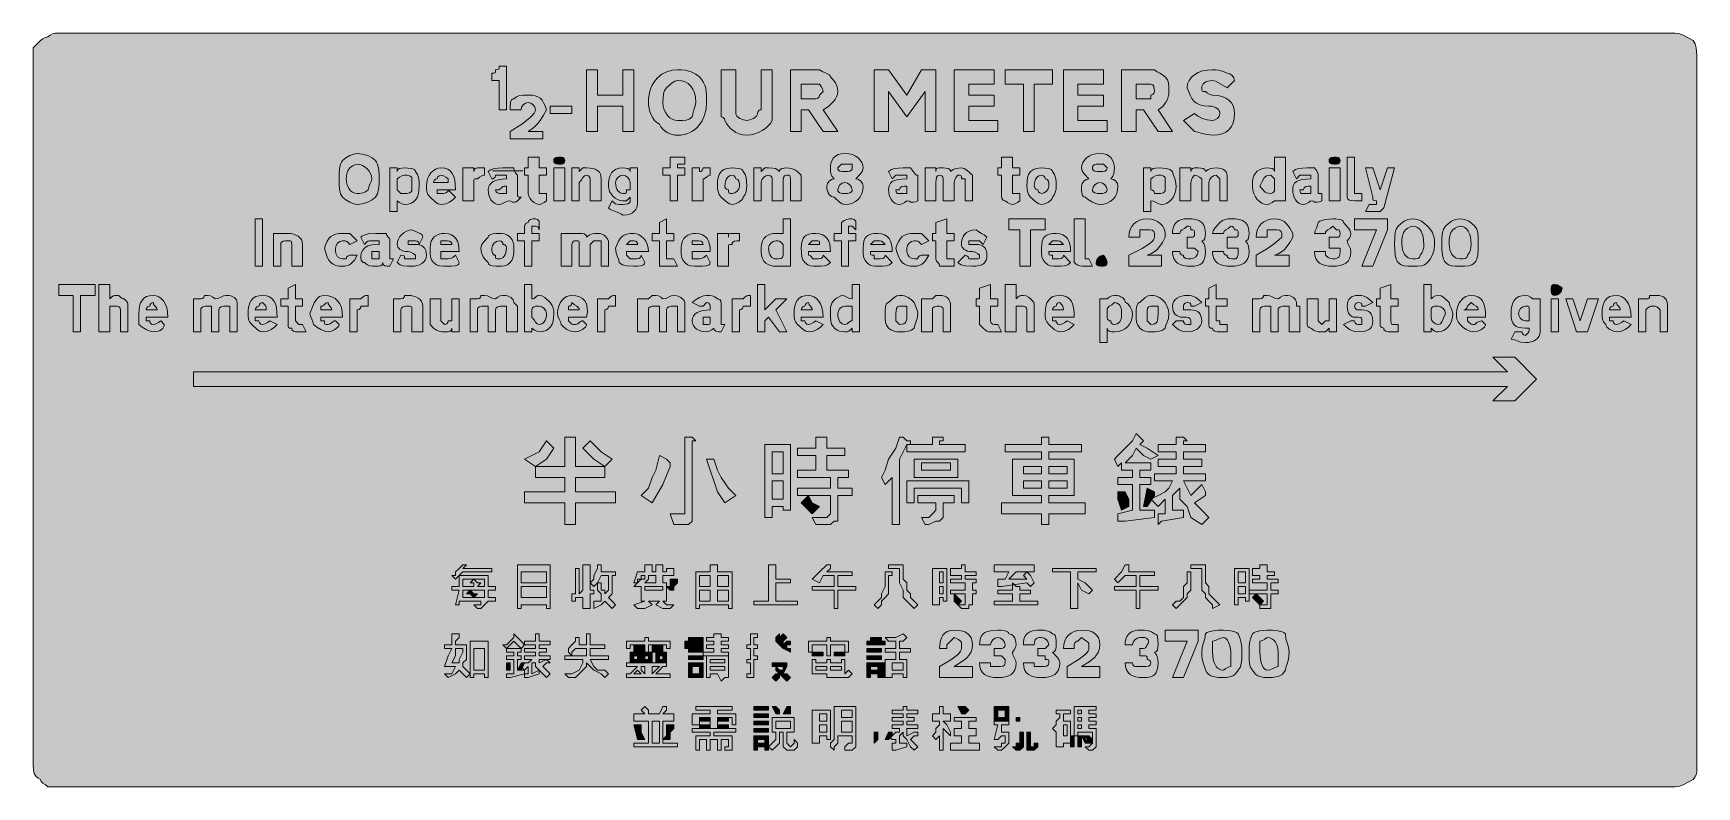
# Model space of a CAD drawing. Header units: metres. Extents: x 9 to 558, y 12 to 260.
import ezdxf

# ---------------------------------------------------------------- set-up
doc = ezdxf.new("R2010")
doc.units = ezdxf.units.M
for name, color, linetype, true_color in [('FILL_BLACK_000000', 7, 'Continuous', 0x000000), ('FILL_YELLOW_FFFF00', 7, 'Continuous', 0xffff00), ('STROKE_BLACK_000000', 7, 'Continuous', 0x000000)]:
    doc.layers.add(name, color=color, linetype=linetype, true_color=true_color)

msp = doc.modelspace()

# ---------------------------------------------------------------- hatches: boundary and pattern name
at = {"layer": 'FILL_BLACK_000000', "true_color": 0x000000}
h = msp.add_hatch(color=7, dxfattribs=at)
h.dxf.hatch_style = 1
h.paths.add_polyline_path([(162.81, 234.72), (162.81, 244.32), (160.41, 244.32), (160.41, 246.72), (161.1, 246.74), (161.46, 246.87), (161.59, 247.23), (161.61, 247.92), (162.3, 247.94), (162.66, 248.07), (162.79, 248.43), (162.81, 249.12), (165.21, 249.12), (165.21, 234.72), (162.81, 234.72)])
h = msp.add_hatch(color=7, dxfattribs=at)
h.dxf.hatch_style = 1
h.paths.add_polyline_path([(200.01, 239.52), (203.61, 239.52), (203.61, 247.92), (207.21, 247.92), (207.21, 227.52), (203.61, 227.52), (203.61, 235.92), (200.01, 235.92), (195.21, 235.92), (195.21, 227.52), (191.61, 227.52), (191.61, 247.92), (195.21, 247.92), (195.21, 239.52), (200.01, 239.52)])
h = msp.add_hatch(color=7, dxfattribs=at)
h.dxf.hatch_style = 1
h.paths.add_polyline_path([(224.08, 247.71), (226.11, 247.17), (227.68, 246.4), (228.81, 245.52), (229.6, 244.62), (230.2, 243.7), (230.62, 242.76), (230.91, 241.77), (231.17, 239.61), (231.21, 237.12), (231.04, 234.93), (230.55, 232.9), (229.75, 231.07), (228.66, 229.47), (228.01, 228.77), (227.28, 228.16), (226.5, 227.62), (225.64, 227.16), (224.72, 226.8), (223.75, 226.54), (222.71, 226.38), (221.61, 226.32), (220.71, 226.38), (219.83, 226.54), (218.97, 226.83), (218.16, 227.22), (217.4, 227.73), (216.72, 228.34), (216.11, 229.08), (215.61, 229.92), (214.77, 230.48), (214.03, 231.21), (213.42, 232.09), (212.91, 233.07), (212.52, 234.1), (212.23, 235.15), (212.07, 236.17), (212.01, 237.12), (212.07, 238.43), (212.23, 239.65), (212.48, 240.79), (212.83, 241.84), (213.27, 242.82), (213.78, 243.7), (214.36, 244.5), (215.01, 245.22), (216.46, 246.4), (218.08, 247.25), (219.82, 247.75), (221.61, 247.92), (222.9, 247.87), (224.08, 247.71)])
h.paths.add_polyline_path([(227.18, 240.27), (226.66, 241.51), (225.96, 242.52), (225.09, 243.31), (224.07, 243.87), (222.9, 244.21), (221.61, 244.32), (220.71, 244.11), (219.81, 243.57), (218.01, 241.92), (217.32, 241), (216.96, 239.97), (216.83, 238.71), (216.81, 237.12), (216.92, 235.83), (217.22, 234.66), (217.7, 233.64), (218.31, 232.77), (219.04, 232.07), (219.85, 231.55), (220.71, 231.23), (221.61, 231.12), (223.2, 231.14), (224.46, 231.27), (225.49, 231.63), (226.41, 232.32), (226.6, 233.41), (227.01, 234.72), (227.42, 236.03), (227.61, 237.12), (227.5, 238.81), (227.18, 240.27)], flags=16)
h = msp.add_hatch(color=7, dxfattribs=at)
h.dxf.hatch_style = 1
h.paths.add_polyline_path([(252.81, 235.92), (252.81, 234.72), (252.81, 232.32), (252.81, 231.12), (252.25, 230.22), (251.5, 229.36), (250.57, 228.55), (249.51, 227.82), (248.33, 227.21), (247.07, 226.73), (245.76, 226.43), (244.41, 226.32), (243.12, 226.43), (241.93, 226.73), (240.87, 227.21), (239.91, 227.82), (239.07, 228.55), (238.33, 229.36), (237.72, 230.22), (237.21, 231.12), (237.06, 231.72), (236.7, 232.13), (236.41, 232.27), (236.01, 232.32), (236.01, 234.72), (236.01, 247.92), (240.81, 247.92), (240.81, 235.92), (240.81, 234.72), (240.81, 233.52), (240.92, 233.07), (241.2, 232.64), (242.16, 231.87), (243.34, 231.33), (244.41, 231.12), (245.48, 231.33), (246.66, 231.87), (247.62, 232.64), (247.9, 233.07), (248.01, 233.52), (248.16, 234.12), (248.52, 234.53), (248.81, 234.67), (249.21, 234.72), (249.21, 247.92), (252.81, 247.92), (252.81, 235.92)])
h = msp.add_hatch(color=7, dxfattribs=at)
h.dxf.hatch_style = 1
h.paths.add_polyline_path([(258.81, 227.52), (258.81, 247.92), (268.41, 247.92), (268.91, 247.52), (269.48, 247.21), (270.66, 246.72), (271.62, 246.23), (271.9, 245.92), (272.01, 245.52), (272.89, 244.6), (273.66, 243.57), (274.2, 242.31), (274.36, 241.57), (274.41, 240.72), (274.3, 239.82), (274, 238.94), (273.52, 238.08), (272.91, 237.27), (272.18, 236.51), (271.37, 235.83), (269.61, 234.72), (274.41, 227.52), (269.61, 227.52), (264.81, 234.72), (262.41, 234.72), (262.41, 227.52), (258.81, 227.52)])
h.paths.add_polyline_path([(267.61, 238.37), (267.9, 238.51), (268.26, 238.92), (268.41, 239.52), (269.61, 240.72), (269.42, 241.6), (269.01, 242.37), (268.41, 243.12), (267.21, 243.12), (262.41, 243.12), (262.41, 238.32), (267.21, 238.32), (267.61, 238.37)], flags=16)
h = msp.add_hatch(color=7, dxfattribs=at)
h.dxf.hatch_style = 1
h.paths.add_polyline_path([(291.21, 240.72), (291.21, 227.52), (286.41, 227.52), (286.41, 247.92), (291.21, 247.92), (297.21, 239.52), (302.01, 247.92), (306.81, 247.92), (306.81, 227.52), (303.21, 227.52), (303.21, 240.72), (297.21, 232.32), (291.21, 240.72)])
h = msp.add_hatch(color=7, dxfattribs=at)
h.dxf.hatch_style = 1
h.paths.add_polyline_path([(317.61, 231.12), (327.21, 231.12), (327.21, 227.52), (312.81, 227.52), (312.81, 247.92), (326.01, 247.92), (326.01, 243.12), (317.61, 243.12), (317.61, 239.52), (326.01, 239.52), (326.01, 235.92), (317.61, 235.92), (317.61, 231.12)])
h = msp.add_hatch(color=7, dxfattribs=at)
h.dxf.hatch_style = 1
h.paths.add_polyline_path([(339.21, 227.52), (335.61, 227.52), (335.61, 243.12), (329.61, 243.12), (329.61, 247.92), (345.21, 247.92), (345.21, 243.12), (339.21, 243.12), (339.21, 227.52)])
h = msp.add_hatch(color=7, dxfattribs=at)
h.dxf.hatch_style = 1
h.paths.add_polyline_path([(353.61, 231.12), (363.21, 231.12), (363.21, 227.52), (348.81, 227.52), (348.81, 247.92), (362.01, 247.92), (362.01, 243.12), (353.61, 243.12), (353.61, 239.52), (362.01, 239.52), (362.01, 235.92), (353.61, 235.92), (353.61, 231.12)])
h = msp.add_hatch(color=7, dxfattribs=at)
h.dxf.hatch_style = 1
h.paths.add_polyline_path([(368.01, 227.52), (368.01, 247.92), (378.81, 247.92), (379.71, 247.21), (380.61, 246.72), (381.51, 246.23), (382.41, 245.52), (383.1, 244.6), (383.46, 243.57), (383.59, 242.31), (383.61, 240.72), (383.55, 239.82), (383.38, 238.94), (383.1, 238.08), (382.71, 237.27), (382.2, 236.51), (381.58, 235.83), (380.85, 235.22), (380.01, 234.72), (384.81, 227.52), (380.01, 227.52), (375.21, 234.72), (372.81, 234.72), (372.81, 227.52), (368.01, 227.52)])
h.paths.add_polyline_path([(377.61, 239.52), (378.01, 239.57), (378.3, 239.71), (378.66, 240.12), (378.81, 240.72), (378.79, 241.6), (378.66, 242.37), (378.3, 242.91), (378.01, 243.07), (377.61, 243.12), (372.81, 243.12), (372.81, 238.32), (377.61, 238.32), (377.61, 239.52)], flags=16)
h = msp.add_hatch(color=7, dxfattribs=at)
h.dxf.hatch_style = 1
h.paths.add_polyline_path([(394.43, 241.23), (394.56, 240.87), (394.92, 240.74), (395.61, 240.72), (396.36, 240.12), (397.13, 239.71), (398.01, 239.52), (399.7, 239.41), (401.16, 239.09), (402.4, 238.57), (403.41, 237.87), (404.2, 237), (404.76, 235.98), (405.1, 234.81), (405.21, 233.52), (405.1, 231.83), (404.76, 230.37), (404.2, 229.13), (403.41, 228.12), (402.4, 227.33), (401.16, 226.77), (399.7, 226.43), (398.01, 226.32), (396.23, 226.51), (394.56, 226.92), (393.12, 227.33), (392.01, 227.52), (388.41, 231.12), (392.01, 233.52), (393.12, 232.64), (394.56, 231.87), (396.23, 231.33), (398.01, 231.12), (398.89, 231.33), (399.66, 231.87), (400.2, 232.64), (400.41, 233.52), (400.35, 233.97), (400.18, 234.4), (399.9, 234.81), (399.51, 235.17), (399, 235.48), (398.38, 235.71), (397.65, 235.87), (396.81, 235.92), (395.17, 236.03), (393.83, 236.35), (392.74, 236.87), (391.86, 237.57), (391.15, 238.44), (390.57, 239.46), (389.61, 241.92), (389.77, 243.21), (390.25, 244.38), (391, 245.4), (392.01, 246.27), (393.24, 246.97), (394.67, 247.49), (396.27, 247.81), (398.01, 247.92), (398.93, 247.9), (399.96, 247.77), (401.22, 247.41), (402.81, 246.72), (403.69, 246.51), (404.46, 245.97), (405, 245.2), (405.21, 244.32), (402.81, 241.92), (399.96, 243.57), (398.93, 244.11), (398.01, 244.32), (397.17, 244.27), (396.43, 244.11), (395.82, 243.88), (395.31, 243.57), (394.92, 243.21), (394.63, 242.8), (394.47, 242.37), (394.41, 241.92), (394.43, 241.23)])
h = msp.add_hatch(color=7, dxfattribs=at)
h.dxf.hatch_style = 1
h.paths.add_polyline_path([(177.21, 227.52), (177.21, 225.12), (166.41, 225.12), (166.41, 227.52), (170.25, 229.99), (172.86, 232.02), (173.73, 232.86), (174.34, 233.59), (174.7, 234.21), (174.81, 234.72), (174.6, 235.6), (174.06, 236.37), (173.29, 236.91), (172.41, 237.12), (171.53, 236.91), (170.76, 236.37), (170.22, 235.6), (170.01, 234.72), (166.41, 234.72), (166.43, 235.79), (166.56, 236.97), (166.7, 237.5), (166.92, 237.93), (167.21, 238.21), (167.61, 238.32), (168.53, 239.01), (169.56, 239.37), (170.82, 239.5), (172.41, 239.52), (173.65, 239.46), (174.7, 239.28), (175.57, 238.95), (176.31, 238.47), (176.93, 237.82), (177.47, 236.99), (177.96, 235.96), (178.41, 234.72), (177.47, 232.92), (176.31, 231.12), (175.57, 230.22), (174.7, 229.32), (173.65, 228.42), (172.41, 227.52), (177.21, 227.52)])
h = msp.add_hatch(color=7, dxfattribs=at)
h.dxf.hatch_style = 1
h.paths.add_polyline_path([(186.81, 233.52), (179.61, 233.52), (179.61, 235.92), (186.81, 235.92), (186.81, 233.52)])
h = msp.add_hatch(color=7, dxfattribs=at)
h.dxf.hatch_style = 1
h.paths.add_polyline_path([(119.46, 219.57), (120.9, 218.8), (122.01, 217.92), (122.41, 217.42), (122.7, 216.81), (123.06, 215.37), (123.19, 213.7), (123.21, 211.92), (123.19, 210.14), (123.06, 208.47), (122.7, 207.03), (122.41, 206.42), (122.01, 205.92), (120.9, 205.04), (119.46, 204.27), (117.79, 203.73), (116.01, 203.52), (114.92, 203.73), (113.61, 204.27), (112.3, 205.04), (111.21, 205.92), (110.81, 206.42), (110.52, 207.03), (110.16, 208.47), (110.03, 210.14), (110.01, 211.92), (110.03, 213.7), (110.16, 215.37), (110.52, 216.81), (110.81, 217.42), (111.21, 217.92), (112.3, 218.8), (113.61, 219.57), (114.92, 220.11), (116.01, 220.32), (117.79, 220.11), (119.46, 219.57)])
h.paths.add_polyline_path([(120.4, 213.68), (119.92, 214.49), (119.31, 215.22), (118.58, 215.83), (117.77, 216.31), (116.91, 216.61), (116.01, 216.72), (115.26, 216.57), (114.49, 216.21), (113.61, 215.52), (112.92, 214.62), (112.56, 213.72), (112.43, 212.82), (112.41, 211.92), (112.47, 211.02), (112.63, 210.16), (112.92, 209.35), (113.31, 208.62), (113.82, 208.01), (114.43, 207.53), (115.17, 207.23), (116.01, 207.12), (116.91, 207.14), (117.81, 207.27), (118.71, 207.63), (119.61, 208.32), (119.8, 209.22), (120.21, 210.12), (120.62, 211.02), (120.81, 211.92), (120.7, 212.82), (120.4, 213.68)], flags=16)
h = msp.add_hatch(color=7, dxfattribs=at)
h.dxf.hatch_style = 1
h.paths.add_polyline_path([(273.21, 205.92), (272.76, 205.98), (272.33, 206.14), (271.92, 206.43), (271.56, 206.82), (271.25, 207.33), (271.02, 207.94), (270.86, 208.68), (270.81, 209.52), (271.02, 210.4), (271.56, 211.17), (272.33, 211.71), (273.21, 211.92), (272.52, 212.82), (272.16, 213.72), (272.03, 214.62), (272.01, 215.52), (272.07, 216.42), (272.25, 217.28), (272.58, 218.09), (273.06, 218.82), (273.71, 219.43), (274.54, 219.91), (275.57, 220.21), (276.81, 220.32), (278.1, 220.21), (279.27, 219.91), (280.29, 219.43), (281.16, 218.82), (281.86, 218.09), (282.38, 217.28), (282.7, 216.42), (282.81, 215.52), (282.6, 214.62), (282.06, 213.72), (280.41, 211.92), (281.29, 211.71), (282.06, 211.17), (282.6, 210.4), (282.81, 209.52), (282.7, 208.23), (282.38, 207.06), (281.86, 206.04), (281.16, 205.17), (280.29, 204.47), (279.27, 203.95), (278.1, 203.63), (276.81, 203.52), (275.91, 203.73), (275.01, 204.27), (273.21, 205.92)])
h.paths.add_polyline_path([(274.62, 209.2), (274.41, 208.32), (274.46, 207.92), (274.62, 207.63), (275.16, 207.27), (275.93, 207.14), (276.81, 207.12), (277.69, 207.14), (278.46, 207.27), (279, 207.63), (279.16, 207.92), (279.21, 208.32), (279, 209.2), (278.46, 209.97), (277.69, 210.51), (276.81, 210.72), (275.93, 210.51), (275.16, 209.97), (274.62, 209.2)], flags=16)
h.paths.add_polyline_path([(276.81, 216.72), (275.61, 216.72), (274.41, 215.52), (274.46, 215.12), (274.62, 214.83), (275.16, 214.47), (275.93, 214.34), (276.81, 214.32), (277.69, 214.34), (278.46, 214.47), (279, 214.83), (279.16, 215.12), (279.21, 215.52), (279.21, 216.72), (276.81, 216.72)], flags=16)
h = msp.add_hatch(color=7, dxfattribs=at)
h.dxf.hatch_style = 1
h.paths.add_polyline_path([(357.1, 205.04), (356.01, 205.92), (355.61, 205.98), (355.32, 206.14), (355.1, 206.43), (354.96, 206.82), (354.83, 207.94), (354.81, 209.52), (355.02, 210.4), (355.56, 211.17), (356.33, 211.71), (357.21, 211.92), (355.56, 213.72), (355.02, 214.62), (354.81, 215.52), (354.92, 216.42), (355.24, 217.28), (355.76, 218.09), (356.46, 218.82), (357.33, 219.43), (358.35, 219.91), (359.52, 220.21), (360.81, 220.32), (362.05, 220.21), (363.08, 219.91), (363.91, 219.43), (364.56, 218.82), (365.04, 218.09), (365.37, 217.28), (365.55, 216.42), (365.61, 215.52), (365.59, 214.62), (365.46, 213.72), (365.1, 212.82), (364.41, 211.92), (365.29, 211.71), (366.06, 211.17), (366.6, 210.4), (366.81, 209.52), (366.7, 208.23), (366.38, 207.06), (365.86, 206.04), (365.16, 205.17), (364.29, 204.47), (363.27, 203.95), (362.1, 203.63), (360.81, 203.52), (359.72, 203.73), (358.41, 204.27), (357.1, 205.04)])
h.paths.add_polyline_path([(358.62, 209.2), (358.41, 208.32), (358.46, 207.92), (358.62, 207.63), (359.16, 207.27), (359.93, 207.14), (360.81, 207.12), (361.69, 207.14), (362.46, 207.27), (363, 207.63), (363.16, 207.92), (363.21, 208.32), (363, 209.2), (362.46, 209.97), (361.69, 210.51), (360.81, 210.72), (359.93, 210.51), (359.16, 209.97), (358.62, 209.2)], flags=16)
h.paths.add_polyline_path([(360.81, 216.72), (359.61, 216.72), (359.21, 216.67), (358.92, 216.53), (358.56, 216.12), (358.41, 215.52), (358.46, 215.12), (358.62, 214.83), (359.16, 214.47), (359.93, 214.34), (360.81, 214.32), (361.69, 214.34), (362.46, 214.47), (363, 214.83), (363.16, 215.12), (363.21, 215.52), (362.01, 216.72), (360.81, 216.72)], flags=16)
h = msp.add_hatch(color=7, dxfattribs=at)
h.dxf.hatch_style = 1
h.paths.add_polyline_path([(136.17, 207.06), (135.84, 206.04), (135.36, 205.17), (134.71, 204.47), (133.88, 203.95), (132.85, 203.63), (131.61, 203.52), (130.73, 203.71), (129.96, 204.12), (129.21, 204.72), (129.21, 201.12), (126.81, 201.12), (126.81, 215.52), (129.21, 215.52), (129.21, 214.32), (129.26, 214.72), (129.42, 215.01), (129.96, 215.37), (130.73, 215.5), (131.61, 215.52), (132.68, 215.5), (133.86, 215.37), (134.39, 215.23), (134.82, 215.01), (135.1, 214.72), (135.21, 214.32), (135.9, 213.4), (136.26, 212.37), (136.39, 211.11), (136.41, 209.52), (136.35, 208.23), (136.17, 207.06)])
h.paths.add_polyline_path([(133.26, 207.27), (133.8, 207.63), (133.96, 207.92), (134.01, 208.32), (134.01, 210.72), (134.01, 211.92), (133.96, 212.32), (133.8, 212.61), (133.26, 212.97), (132.49, 213.1), (131.61, 213.12), (130.73, 212.93), (129.96, 212.52), (129.21, 211.92), (129.21, 208.32), (130.41, 207.12), (131.61, 207.12), (132.49, 207.14), (133.26, 207.27)], flags=16)
h = msp.add_hatch(color=7, dxfattribs=at)
h.dxf.hatch_style = 1
h.paths.add_polyline_path([(146.46, 204.27), (145.2, 203.73), (144.46, 203.57), (143.61, 203.52), (142.71, 203.73), (141.81, 204.27), (140.01, 205.92), (139.32, 206.82), (138.96, 207.72), (138.83, 208.62), (138.81, 209.52), (138.92, 210.81), (139.22, 211.98), (139.7, 213), (140.31, 213.87), (141.04, 214.57), (141.85, 215.09), (142.71, 215.41), (143.61, 215.52), (144.85, 215.41), (145.88, 215.07), (146.71, 214.51), (147.36, 213.72), (147.84, 212.71), (148.17, 211.47), (148.35, 210.01), (148.41, 208.32), (146.01, 208.32), (148.41, 205.92), (147.49, 205.04), (146.46, 204.27)])
h.paths.add_polyline_path([(142.41, 208.32), (142.41, 207.12), (143.61, 207.12), (144.49, 207.14), (145.26, 207.27), (145.8, 207.63), (145.96, 207.92), (146.01, 208.32), (142.41, 208.32)], flags=16)
h.paths.add_polyline_path([(146.01, 211.92), (145.26, 212.52), (144.49, 212.93), (143.61, 213.12), (143.01, 212.97), (142.6, 212.61), (142.46, 212.32), (142.41, 211.92), (141.81, 211.77), (141.4, 211.41), (141.26, 211.12), (141.21, 210.72), (146.01, 210.72), (146.01, 211.92)], flags=16)
h = msp.add_hatch(color=7, dxfattribs=at)
h.dxf.hatch_style = 1
h.paths.add_polyline_path([(150.81, 215.52), (154.41, 215.52), (154.41, 214.32), (154.56, 214.92), (154.92, 215.33), (155.21, 215.47), (155.61, 215.52), (158.01, 215.52), (158.01, 213.12), (157.13, 212.93), (156.36, 212.52), (155.61, 211.92), (154.92, 211.9), (154.56, 211.77), (154.43, 211.41), (154.41, 210.72), (154.41, 204.72), (150.81, 204.72), (150.81, 215.52)])
h = msp.add_hatch(color=7, dxfattribs=at)
h.dxf.hatch_style = 1
h.paths.add_polyline_path([(164.01, 213.12), (161.61, 213.12), (161.46, 212.52), (161.1, 212.11), (160.81, 211.97), (160.41, 211.92), (159.21, 214.32), (160.13, 215.01), (161.16, 215.37), (162.42, 215.5), (164.01, 215.52), (167.61, 215.52), (167.8, 214.64), (168.21, 213.87), (168.81, 213.12), (168.81, 207.12), (168.83, 206.43), (168.96, 206.07), (169.32, 205.94), (170.01, 205.92), (168.81, 204.72), (168.36, 204.38), (167.93, 204.21), (167.52, 204.19), (167.16, 204.27), (166.41, 204.72), (165.51, 204.53), (164.61, 204.12), (163.71, 203.71), (162.81, 203.52), (161.97, 203.63), (161.23, 203.93), (160.62, 204.41), (160.11, 205.02), (159.72, 205.75), (159.44, 206.56), (159.27, 207.42), (159.21, 208.32), (159.32, 209.16), (159.64, 209.89), (160.16, 210.51), (160.86, 211.02), (161.73, 211.41), (162.75, 211.69), (163.92, 211.86), (165.21, 211.92), (165.21, 213.12), (164.01, 213.12)])
h.paths.add_polyline_path([(161.8, 207.63), (162.21, 207.27), (162.81, 207.12), (164.01, 207.12), (165.21, 207.12), (165.21, 209.52), (164.5, 209.5), (164.01, 209.37), (163.52, 209.01), (162.81, 208.32), (161.61, 208.32), (161.66, 207.92), (161.8, 207.63)], flags=16)
h = msp.add_hatch(color=7, dxfattribs=at)
h.dxf.hatch_style = 1
h.paths.add_polyline_path([(178.41, 215.52), (178.41, 213.12), (176.01, 213.12), (176.01, 208.32), (176.01, 207.12), (177.21, 207.12), (178.41, 207.12), (178.41, 204.72), (177.66, 204.12), (176.89, 203.71), (176.01, 203.52), (175.13, 203.71), (174.36, 204.12), (173.61, 204.72), (173.01, 205.47), (172.6, 206.24), (172.41, 207.12), (172.41, 213.12), (171.21, 213.12), (171.21, 215.52), (172.41, 215.52), (172.41, 219.12), (176.01, 219.12), (176.01, 215.52), (178.41, 215.52)])
h = msp.add_hatch(color=7, dxfattribs=at)
h.dxf.hatch_style = 1
h.paths.add_polyline_path([(184.36, 217.52), (184.22, 217.23), (183.81, 216.87), (183.21, 216.72), (182.33, 216.74), (181.56, 216.87), (181.02, 217.23), (180.86, 217.52), (180.81, 217.92), (180.86, 218.32), (181.02, 218.61), (181.56, 218.97), (182.33, 219.1), (183.21, 219.12), (183.81, 218.97), (184.22, 218.61), (184.36, 218.32), (184.41, 217.92), (184.36, 217.52)])
h = msp.add_hatch(color=7, dxfattribs=at)
h.dxf.hatch_style = 1
h.paths.add_polyline_path([(180.81, 204.72), (180.81, 215.52), (184.41, 215.52), (184.41, 204.72), (180.81, 204.72)])
h = msp.add_hatch(color=7, dxfattribs=at)
h.dxf.hatch_style = 1
h.paths.add_polyline_path([(192.81, 204.72), (192.81, 210.72), (192.79, 211.6), (192.66, 212.37), (192.3, 212.91), (192.01, 213.07), (191.61, 213.12), (191.21, 213.07), (190.9, 212.91), (190.41, 212.37), (189.92, 211.6), (189.21, 210.72), (189.21, 204.72), (186.81, 204.72), (186.81, 215.52), (189.21, 215.52), (189.21, 214.32), (190.41, 215.52), (191.61, 215.52), (192.85, 215.46), (193.88, 215.29), (194.71, 215.01), (195.36, 214.62), (195.84, 214.11), (196.17, 213.49), (196.35, 212.76), (196.41, 211.92), (196.41, 204.72), (192.81, 204.72)])
h = msp.add_hatch(color=7, dxfattribs=at)
h.dxf.hatch_style = 1
h.paths.add_polyline_path([(208.17, 202.45), (207.84, 201.85), (207.36, 201.27), (206.71, 200.74), (205.88, 200.31), (204.85, 200.03), (203.61, 199.92), (203.11, 200.32), (202.52, 200.63), (201.21, 201.12), (199.9, 201.61), (199.31, 201.92), (198.81, 202.32), (200.01, 204.72), (200.72, 204.03), (201.21, 203.67), (201.7, 203.54), (202.41, 203.52), (203.61, 203.52), (204.49, 203.54), (205.26, 203.67), (205.8, 204.03), (205.96, 204.32), (206.01, 204.72), (206.01, 205.92), (204.81, 204.72), (203.61, 204.72), (202.71, 204.83), (201.85, 205.13), (201.04, 205.61), (200.31, 206.22), (199.7, 206.95), (199.22, 207.76), (198.92, 208.62), (198.81, 209.52), (198.87, 210.81), (199.05, 211.98), (199.38, 213), (199.86, 213.87), (200.51, 214.57), (201.34, 215.09), (202.37, 215.41), (203.61, 215.52), (204.49, 215.5), (205.26, 215.37), (205.8, 215.01), (205.96, 214.72), (206.01, 214.32), (206.01, 215.52), (208.41, 215.52), (208.41, 203.52), (208.35, 203.02), (208.17, 202.45)])
h.paths.add_polyline_path([(205.26, 212.37), (204.49, 212.91), (203.61, 213.12), (202.73, 212.91), (201.96, 212.37), (201.42, 211.6), (201.21, 210.72), (201.26, 209.88), (201.42, 209.14), (201.65, 208.53), (201.96, 208.02), (202.32, 207.63), (202.73, 207.34), (203.16, 207.18), (203.61, 207.12), (204.3, 207.14), (204.66, 207.27), (204.79, 207.63), (204.81, 208.32), (206.01, 208.32), (206.01, 210.72), (205.8, 211.6), (205.26, 212.37)], flags=16)
h = msp.add_hatch(color=7, dxfattribs=at)
h.dxf.hatch_style = 1
h.paths.add_polyline_path([(219.21, 204.72), (219.21, 213.12), (216.81, 213.12), (216.81, 215.52), (219.21, 215.52), (219.21, 216.72), (219.21, 219.12), (221.61, 219.12), (224.01, 219.12), (224.01, 216.72), (222.81, 216.72), (221.61, 216.72), (221.61, 215.52), (224.01, 215.52), (224.01, 213.12), (221.61, 213.12), (221.61, 204.72), (219.21, 204.72)])
h = msp.add_hatch(color=7, dxfattribs=at)
h.dxf.hatch_style = 1
h.paths.add_polyline_path([(226.41, 215.52), (228.81, 215.52), (228.81, 214.32), (229.21, 214.37), (229.5, 214.51), (229.86, 214.92), (230.01, 215.52), (232.41, 215.52), (232.41, 213.12), (232.01, 213.07), (231.7, 212.93), (231.21, 212.52), (230.72, 212.11), (230.41, 211.97), (230.01, 211.92), (230.01, 210.72), (230.01, 204.72), (226.41, 204.72), (226.41, 215.52)])
h = msp.add_hatch(color=7, dxfattribs=at)
h.dxf.hatch_style = 1
h.paths.add_polyline_path([(244.26, 207.72), (243.9, 206.82), (243.21, 205.92), (243.1, 205.47), (242.82, 205.04), (241.86, 204.27), (240.68, 203.73), (239.61, 203.52), (238.71, 203.73), (237.81, 204.27), (236.01, 205.92), (235.32, 206.82), (234.96, 207.72), (234.83, 208.62), (234.81, 209.52), (234.83, 211.11), (234.96, 212.37), (235.32, 213.4), (236.01, 214.32), (236.91, 215.01), (237.81, 215.37), (238.71, 215.5), (239.61, 215.52), (240.68, 215.5), (241.86, 215.37), (242.39, 215.23), (242.82, 215.01), (243.1, 214.72), (243.21, 214.32), (243.9, 213.4), (244.26, 212.37), (244.39, 211.11), (244.41, 209.52), (244.39, 208.62), (244.26, 207.72)])
h.paths.add_polyline_path([(241.86, 211.17), (241.5, 211.71), (241.21, 211.87), (240.81, 211.92), (240.66, 212.52), (240.3, 212.93), (240.01, 213.07), (239.61, 213.12), (239.16, 213.06), (238.73, 212.89), (238.32, 212.61), (237.96, 212.22), (237.65, 211.71), (237.42, 211.09), (237.26, 210.36), (237.21, 209.52), (237.36, 208.92), (237.72, 208.51), (238.01, 208.37), (238.41, 208.32), (238.43, 207.63), (238.56, 207.27), (238.92, 207.14), (239.61, 207.12), (240.49, 207.33), (241.26, 207.87), (241.8, 208.64), (242.01, 209.52), (241.99, 210.4), (241.86, 211.17)], flags=16)
h = msp.add_hatch(color=7, dxfattribs=at)
h.dxf.hatch_style = 1
h.paths.add_polyline_path([(257.21, 213.07), (256.92, 212.91), (256.56, 212.37), (256.43, 211.6), (256.41, 210.72), (256.41, 204.72), (252.81, 204.72), (252.81, 211.92), (252.66, 212.52), (252.3, 212.93), (252.01, 213.07), (251.61, 213.12), (250.73, 212.91), (249.96, 212.37), (249.42, 211.6), (249.21, 210.72), (249.21, 204.72), (246.81, 204.72), (246.81, 215.52), (249.21, 215.52), (249.21, 214.32), (250.41, 215.52), (251.61, 215.52), (253.02, 215.5), (253.86, 215.37), (254.48, 215.01), (255.21, 214.32), (255.26, 214.72), (255.42, 215.01), (255.96, 215.37), (256.73, 215.5), (257.61, 215.52), (258.46, 215.47), (259.2, 215.31), (260.46, 214.77), (261.49, 214), (262.41, 213.12), (262.41, 211.92), (262.41, 204.72), (258.81, 204.72), (258.81, 211.92), (258.79, 212.61), (258.66, 212.97), (258.3, 213.1), (257.61, 213.12), (257.21, 213.07)])
h = msp.add_hatch(color=7, dxfattribs=at)
h.dxf.hatch_style = 1
h.paths.add_polyline_path([(296.01, 213.12), (293.61, 213.12), (292.41, 211.92), (291.21, 214.32), (292.13, 215.01), (293.16, 215.37), (294.42, 215.5), (296.01, 215.52), (298.41, 215.52), (299.12, 214.64), (299.61, 213.87), (300.1, 213.33), (300.41, 213.17), (300.81, 213.12), (300.81, 207.12), (300.81, 205.92), (300.81, 204.72), (300.02, 204.38), (299.4, 204.21), (298.93, 204.19), (298.56, 204.27), (297.94, 204.55), (297.21, 204.72), (296.46, 204.12), (295.69, 203.71), (294.81, 203.52), (293.97, 203.63), (293.23, 203.93), (292.62, 204.41), (292.11, 205.02), (291.72, 205.75), (291.43, 206.56), (291.27, 207.42), (291.21, 208.32), (291.27, 209.16), (291.47, 209.89), (291.84, 210.51), (292.41, 211.02), (293.2, 211.41), (294.25, 211.69), (295.57, 211.86), (297.21, 211.92), (297.21, 213.12), (296.01, 213.12)])
h.paths.add_polyline_path([(293.76, 207.27), (294.12, 207.14), (294.81, 207.12), (296.01, 207.12), (297.21, 207.12), (297.21, 209.52), (296.33, 209.5), (295.56, 209.37), (295.02, 209.01), (294.86, 208.72), (294.81, 208.32), (293.61, 208.32), (293.63, 207.63), (293.76, 207.27)], flags=16)
h = msp.add_hatch(color=7, dxfattribs=at)
h.dxf.hatch_style = 1
h.paths.add_polyline_path([(313.41, 212.37), (313, 211.6), (312.81, 210.72), (312.81, 204.72), (309.21, 204.72), (309.21, 211.92), (309.06, 212.52), (308.7, 212.93), (308.41, 213.07), (308.01, 213.12), (307.61, 213.07), (307.32, 212.91), (306.96, 212.37), (306.83, 211.6), (306.81, 210.72), (306.81, 204.72), (303.21, 204.72), (303.21, 215.52), (306.81, 215.52), (306.81, 214.32), (306.83, 215.01), (306.96, 215.37), (307.32, 215.5), (308.01, 215.52), (309.21, 215.52), (310.09, 215.5), (310.86, 215.37), (311.4, 215.01), (311.56, 214.72), (311.61, 214.32), (312.51, 215.01), (313.41, 215.37), (314.31, 215.5), (315.21, 215.52), (316.11, 215.31), (317.01, 214.77), (318.81, 213.12), (318.81, 211.92), (318.81, 204.72), (316.41, 204.72), (316.41, 211.92), (315.21, 211.92), (315.19, 212.61), (315.06, 212.97), (314.7, 213.1), (314.01, 213.12), (313.41, 212.37)])
h = msp.add_hatch(color=7, dxfattribs=at)
h.dxf.hatch_style = 1
h.paths.add_polyline_path([(334.41, 215.52), (334.41, 213.12), (332.01, 213.12), (332.01, 208.32), (332.01, 207.12), (333.21, 207.12), (334.41, 207.12), (334.41, 204.72), (333.66, 204.12), (332.89, 203.71), (332.01, 203.52), (331.13, 203.71), (330.36, 204.12), (329.61, 204.72), (329.21, 204.77), (328.92, 204.93), (328.56, 205.47), (328.43, 206.24), (328.41, 207.12), (328.41, 213.12), (327.21, 213.12), (327.21, 215.52), (328.41, 215.52), (328.41, 219.12), (332.01, 219.12), (332.01, 215.52), (334.41, 215.52)])
h = msp.add_hatch(color=7, dxfattribs=at)
h.dxf.hatch_style = 1
h.paths.add_polyline_path([(346.26, 207.72), (345.9, 206.82), (345.21, 205.92), (345.1, 205.47), (344.82, 205.04), (343.86, 204.27), (342.68, 203.73), (341.61, 203.52), (340.71, 203.73), (339.81, 204.27), (338.01, 205.92), (337.32, 206.82), (336.96, 207.72), (336.83, 208.62), (336.81, 209.52), (336.83, 211.11), (336.96, 212.37), (337.32, 213.4), (338.01, 214.32), (338.91, 215.01), (339.81, 215.37), (340.71, 215.5), (341.61, 215.52), (342.68, 215.5), (343.86, 215.37), (344.39, 215.23), (344.82, 215.01), (345.1, 214.72), (345.21, 214.32), (345.9, 213.4), (346.26, 212.37), (346.39, 211.11), (346.41, 209.52), (346.39, 208.62), (346.26, 207.72)])
h.paths.add_polyline_path([(343.86, 211.17), (343.5, 211.71), (343.21, 211.87), (342.81, 211.92), (342.66, 212.52), (342.3, 212.93), (342.01, 213.07), (341.61, 213.12), (341.16, 213.06), (340.73, 212.89), (340.32, 212.61), (339.96, 212.22), (339.65, 211.71), (339.42, 211.09), (339.26, 210.36), (339.21, 209.52), (339.36, 208.92), (339.72, 208.51), (340.01, 208.37), (340.41, 208.32), (340.46, 207.92), (340.6, 207.63), (341.01, 207.27), (341.61, 207.12), (342.49, 207.33), (343.26, 207.87), (343.8, 208.64), (344.01, 209.52), (343.99, 210.4), (343.86, 211.17)], flags=16)
h = msp.add_hatch(color=7, dxfattribs=at)
h.dxf.hatch_style = 1
h.paths.add_polyline_path([(385.6, 207.06), (385.12, 206.04), (384.51, 205.17), (383.78, 204.47), (382.97, 203.95), (382.11, 203.63), (381.21, 203.52), (380.31, 203.71), (379.41, 204.12), (378.51, 204.53), (377.61, 204.72), (377.61, 201.12), (375.21, 201.12), (375.21, 215.52), (377.61, 215.52), (377.61, 214.32), (377.66, 214.72), (377.82, 215.01), (378.36, 215.37), (379.13, 215.5), (380.01, 215.52), (381.6, 215.5), (382.86, 215.37), (383.89, 215.01), (384.81, 214.32), (385, 213.4), (385.41, 212.37), (385.82, 211.11), (386.01, 209.52), (385.9, 208.23), (385.6, 207.06)])
h.paths.add_polyline_path([(381.66, 207.27), (382.2, 207.63), (382.36, 207.92), (382.41, 208.32), (382.41, 210.72), (382.41, 211.92), (382.36, 212.32), (382.2, 212.61), (381.66, 212.97), (380.89, 213.1), (380.01, 213.12), (379.13, 212.93), (378.36, 212.52), (377.61, 211.92), (377.61, 208.32), (378.21, 208.17), (378.62, 207.81), (378.76, 207.52), (378.81, 207.12), (380.01, 207.12), (380.89, 207.14), (381.66, 207.27)], flags=16)
h = msp.add_hatch(color=7, dxfattribs=at)
h.dxf.hatch_style = 1
h.paths.add_polyline_path([(398.33, 212.91), (397.56, 212.37), (397.02, 211.6), (396.81, 210.72), (396.81, 204.72), (394.41, 204.72), (394.41, 211.92), (393.66, 212.52), (392.89, 212.93), (392.01, 213.12), (391.41, 212.37), (391, 211.6), (390.81, 210.72), (390.81, 204.72), (387.21, 204.72), (387.21, 215.52), (390.81, 215.52), (390.81, 214.32), (390.86, 214.72), (391, 215.01), (391.41, 215.37), (392.01, 215.52), (393.21, 215.52), (394.09, 215.5), (394.86, 215.37), (395.4, 215.01), (395.56, 214.72), (395.61, 214.32), (396.51, 215.01), (397.41, 215.37), (398.31, 215.5), (399.21, 215.52), (400.05, 215.47), (400.78, 215.31), (401.4, 215.08), (401.91, 214.77), (402.3, 214.41), (402.58, 214), (402.75, 213.57), (402.81, 213.12), (402.81, 211.92), (402.81, 204.72), (400.41, 204.72), (400.41, 211.92), (399.21, 213.12), (398.33, 212.91)])
h = msp.add_hatch(color=7, dxfattribs=at)
h.dxf.hatch_style = 1
h.paths.add_polyline_path([(422.01, 204.72), (418.41, 204.72), (417.66, 204.12), (416.89, 203.71), (416.01, 203.52), (415.11, 203.63), (414.25, 203.95), (413.44, 204.47), (412.71, 205.17), (412.1, 206.04), (411.62, 207.06), (411.32, 208.23), (411.21, 209.52), (411.21, 210.72), (411.32, 211.96), (411.62, 212.99), (412.1, 213.82), (412.71, 214.47), (413.44, 214.95), (414.25, 215.28), (415.11, 215.46), (416.01, 215.52), (416.89, 215.5), (417.66, 215.37), (418.2, 215.01), (418.36, 214.72), (418.41, 214.32), (418.41, 219.12), (422.01, 219.12), (422.01, 204.72)])
h.paths.add_polyline_path([(418.41, 211.92), (417.21, 213.12), (416.42, 213.06), (415.8, 212.89), (415.33, 212.61), (414.96, 212.22), (414.34, 211.09), (413.61, 209.52), (414.96, 207.87), (415.33, 207.56), (415.8, 207.33), (416.42, 207.17), (417.21, 207.12), (417.81, 207.27), (418.22, 207.63), (418.36, 207.92), (418.41, 208.32), (418.41, 210.72), (418.41, 211.92)], flags=16)
h = msp.add_hatch(color=7, dxfattribs=at)
h.dxf.hatch_style = 1
h.paths.add_polyline_path([(429.21, 213.12), (426.81, 213.12), (425.61, 211.92), (424.41, 214.32), (425.33, 215.01), (426.36, 215.37), (427.62, 215.5), (429.21, 215.52), (431.61, 215.52), (432.3, 214.64), (432.66, 213.87), (432.81, 213.12), (432.81, 207.12), (434.01, 207.12), (434.01, 205.92), (434.01, 204.72), (433.22, 204.38), (432.6, 204.21), (432.13, 204.19), (431.76, 204.27), (431.14, 204.55), (430.41, 204.72), (429.66, 204.12), (428.89, 203.71), (428.01, 203.52), (427.17, 203.63), (426.43, 203.93), (425.82, 204.41), (425.31, 205.02), (424.92, 205.75), (424.63, 206.56), (424.47, 207.42), (424.41, 208.32), (424.47, 209.16), (424.67, 209.89), (425.04, 210.51), (425.61, 211.02), (426.4, 211.41), (427.45, 211.69), (428.77, 211.86), (430.41, 211.92), (430.41, 213.12), (429.21, 213.12)])
h.paths.add_polyline_path([(426.96, 207.27), (427.32, 207.14), (428.01, 207.12), (429.21, 207.12), (430.41, 207.12), (430.41, 209.52), (429.53, 209.5), (428.76, 209.37), (428.22, 209.01), (428.06, 208.72), (428.01, 208.32), (426.81, 208.32), (426.83, 207.63), (426.96, 207.27)], flags=16)
h = msp.add_hatch(color=7, dxfattribs=at)
h.dxf.hatch_style = 1
h.paths.add_polyline_path([(439.96, 217.52), (439.82, 217.23), (439.41, 216.87), (438.81, 216.72), (437.93, 216.74), (437.16, 216.87), (436.62, 217.23), (436.46, 217.52), (436.41, 217.92), (436.46, 218.32), (436.62, 218.61), (437.16, 218.97), (437.93, 219.1), (438.81, 219.12), (439.41, 218.97), (439.82, 218.61), (439.96, 218.32), (440.01, 217.92), (439.96, 217.52)])
h = msp.add_hatch(color=7, dxfattribs=at)
h.dxf.hatch_style = 1
h.paths.add_polyline_path([(436.41, 204.72), (436.41, 215.52), (440.01, 215.52), (440.01, 204.72), (436.41, 204.72)])
h = msp.add_hatch(color=7, dxfattribs=at)
h.dxf.hatch_style = 1
h.paths.add_polyline_path([(444.81, 208.32), (444.81, 207.12), (447.21, 207.12), (447.21, 204.72), (444.81, 204.72), (443.93, 204.74), (443.16, 204.87), (442.62, 205.23), (442.46, 205.52), (442.41, 205.92), (442.41, 207.12), (442.41, 219.12), (444.81, 219.12), (444.81, 208.32)])
h = msp.add_hatch(color=7, dxfattribs=at)
h.dxf.hatch_style = 1
h.paths.add_polyline_path([(454.41, 202.32), (453.21, 201.12), (452.01, 201.12), (448.41, 201.12), (449.61, 203.52), (450.81, 203.52), (452.01, 203.52), (452.01, 204.72), (451.32, 204.74), (450.96, 204.87), (450.83, 205.23), (450.81, 205.92), (448.41, 215.52), (450.81, 215.52), (453.21, 208.32), (455.61, 215.52), (458.01, 215.52), (454.41, 202.32)])
h = msp.add_hatch(color=7, dxfattribs=at)
h.dxf.hatch_style = 1
h.paths.add_polyline_path([(82.41, 183.12), (82.41, 198.72), (84.81, 198.72), (84.81, 183.12), (82.41, 183.12)])
h = msp.add_hatch(color=7, dxfattribs=at)
h.dxf.hatch_style = 1
h.paths.add_polyline_path([(171.21, 183.12), (171.21, 191.52), (168.81, 191.52), (168.81, 193.92), (171.21, 193.92), (171.21, 196.32), (171.36, 196.92), (171.72, 197.33), (172.01, 197.47), (172.41, 197.52), (172.46, 197.92), (172.62, 198.21), (173.16, 198.57), (173.93, 198.7), (174.81, 198.72), (175.41, 198.57), (175.82, 198.21), (175.96, 197.92), (176.01, 197.52), (176.01, 195.12), (175.86, 195.72), (175.5, 196.13), (175.21, 196.27), (174.81, 196.32), (173.61, 196.32), (173.61, 195.12), (173.61, 193.92), (176.01, 193.92), (176.01, 191.52), (173.61, 191.52), (173.61, 183.12), (171.21, 183.12)])
h = msp.add_hatch(color=7, dxfattribs=at)
h.dxf.hatch_style = 1
h.paths.add_polyline_path([(220.41, 193.92), (220.41, 191.52), (218.01, 191.52), (218.01, 186.72), (218.01, 185.52), (219.21, 185.52), (220.41, 185.52), (221.61, 183.12), (218.01, 183.12), (215.61, 183.12), (215.61, 185.52), (215.61, 191.52), (213.21, 191.52), (213.21, 193.92), (215.61, 193.92), (215.61, 197.52), (218.01, 198.72), (218.01, 193.92), (220.41, 193.92)])
h = msp.add_hatch(color=7, dxfattribs=at)
h.dxf.hatch_style = 1
h.paths.add_polyline_path([(258.81, 198.72), (258.81, 183.12), (256.41, 183.12), (254.01, 183.12), (253.11, 183.18), (252.25, 183.36), (251.44, 183.69), (250.71, 184.17), (250.1, 184.82), (249.62, 185.65), (249.32, 186.68), (249.21, 187.92), (249.21, 189.12), (249.32, 190.36), (249.62, 191.39), (250.1, 192.22), (250.71, 192.87), (251.44, 193.35), (252.25, 193.68), (253.11, 193.86), (254.01, 193.92), (256.41, 193.92), (256.41, 198.72), (258.81, 198.72)])
h.paths.add_polyline_path([(256.41, 190.32), (255.7, 191.01), (255.21, 191.37), (254.72, 191.5), (254.01, 191.52), (253.13, 191.31), (252.36, 190.77), (251.82, 190), (251.61, 189.12), (251.66, 188.28), (251.82, 187.54), (252.05, 186.93), (252.36, 186.42), (252.72, 186.03), (253.13, 185.74), (253.56, 185.58), (254.01, 185.52), (254.89, 185.54), (255.66, 185.67), (256.2, 186.03), (256.36, 186.32), (256.41, 186.72), (256.41, 189.12), (256.41, 190.32)], flags=16)
h = msp.add_hatch(color=7, dxfattribs=at)
h.dxf.hatch_style = 1
h.paths.add_polyline_path([(275.61, 183.12), (275.61, 191.52), (273.21, 191.52), (273.21, 193.92), (275.61, 193.92), (275.61, 196.32), (275.61, 197.52), (276.51, 198.21), (277.41, 198.57), (278.31, 198.7), (279.21, 198.72), (279.81, 198.57), (280.22, 198.21), (280.36, 197.92), (280.41, 197.52), (280.41, 195.12), (279.21, 196.32), (278.01, 196.32), (278.01, 195.12), (278.01, 193.92), (280.41, 193.92), (280.41, 191.52), (278.01, 191.52), (278.01, 183.12), (275.61, 183.12)])
h = msp.add_hatch(color=7, dxfattribs=at)
h.dxf.hatch_style = 1
h.paths.add_polyline_path([(312.81, 193.92), (312.81, 191.52), (310.41, 191.52), (310.41, 186.72), (310.41, 185.52), (311.61, 185.52), (312.81, 185.52), (312.81, 183.12), (310.41, 183.12), (308.01, 183.12), (307.96, 183.52), (307.82, 183.83), (307.41, 184.32), (307, 184.81), (306.86, 185.12), (306.81, 185.52), (306.81, 191.52), (305.61, 191.52), (305.61, 193.92), (306.81, 193.92), (306.81, 197.52), (310.41, 198.72), (310.41, 193.92), (312.81, 193.92)])
h = msp.add_hatch(color=7, dxfattribs=at)
h.dxf.hatch_style = 1
h.paths.add_polyline_path([(338.01, 183.12), (334.41, 183.12), (334.41, 195.12), (330.81, 195.12), (330.81, 198.72), (342.81, 198.72), (342.81, 195.12), (338.01, 195.12), (338.01, 183.12)])
h = msp.add_hatch(color=7, dxfattribs=at)
h.dxf.hatch_style = 1
h.paths.add_polyline_path([(356.01, 186.72), (356.01, 185.52), (357.21, 185.52), (358.41, 183.12), (357.21, 183.12), (356.01, 183.12), (355.11, 183.14), (354.21, 183.27), (353.31, 183.63), (352.41, 184.32), (352.41, 185.52), (352.41, 198.72), (356.01, 198.72), (356.01, 186.72)])
h = msp.add_hatch(color=7, dxfattribs=at)
h.dxf.hatch_style = 1
h.paths.add_polyline_path([(381.21, 186.72), (381.21, 183.12), (370.41, 183.12), (370.41, 186.72), (374.76, 189.01), (377.31, 190.62), (378.05, 191.24), (378.51, 191.78), (378.74, 192.27), (378.81, 192.72), (378.81, 193.92), (378.76, 194.32), (378.6, 194.61), (378.06, 194.97), (377.29, 195.1), (376.41, 195.12), (374.01, 195.12), (374.01, 193.92), (374.01, 192.72), (370.41, 192.72), (370.52, 194.01), (370.84, 195.18), (371.36, 196.2), (372.06, 197.07), (372.93, 197.77), (373.95, 198.29), (375.12, 198.61), (376.41, 198.72), (377.7, 198.61), (378.87, 198.31), (379.89, 197.83), (380.76, 197.22), (381.46, 196.49), (381.98, 195.68), (382.3, 194.82), (382.41, 193.92), (382.41, 192.72), (381.47, 190.94), (380.31, 189.27), (379.57, 188.51), (378.7, 187.83), (377.65, 187.22), (376.41, 186.72), (381.21, 186.72)])
h = msp.add_hatch(color=7, dxfattribs=at)
h.dxf.hatch_style = 1
h.paths.add_polyline_path([(389.52, 183.18), (388.35, 183.36), (387.33, 183.69), (386.46, 184.17), (385.76, 184.82), (385.24, 185.65), (384.92, 186.68), (384.81, 187.92), (387.21, 187.92), (387.36, 187.32), (387.72, 186.91), (388.01, 186.77), (388.41, 186.72), (388.46, 186.32), (388.62, 186.03), (389.16, 185.67), (389.93, 185.54), (390.81, 185.52), (391.69, 185.73), (392.46, 186.27), (393, 187.04), (393.21, 187.92), (392.01, 189.12), (390.81, 189.12), (389.61, 189.12), (389.61, 192.72), (390.81, 192.72), (391.5, 192.74), (391.86, 192.87), (391.99, 193.23), (392.01, 193.92), (391.99, 194.61), (391.86, 194.97), (391.5, 195.1), (390.81, 195.12), (390.79, 195.81), (390.66, 196.17), (390.3, 196.3), (389.61, 196.32), (388.73, 195.61), (387.96, 195.12), (387.42, 194.63), (387.26, 194.32), (387.21, 193.92), (384.81, 193.92), (384.83, 194.82), (384.96, 195.72), (385.32, 196.62), (386.01, 197.52), (386.91, 198.21), (387.81, 198.57), (388.71, 198.7), (389.61, 198.72), (391.2, 198.7), (392.46, 198.57), (393.49, 198.21), (394.41, 197.52), (395.1, 196.62), (395.46, 195.72), (395.59, 194.82), (395.61, 193.92), (395.59, 193.04), (395.46, 192.27), (395.1, 191.73), (394.81, 191.57), (394.41, 191.52), (395.1, 190.62), (395.46, 189.72), (395.59, 188.82), (395.61, 187.92), (395.55, 186.68), (395.37, 185.65), (395.04, 184.82), (394.56, 184.17), (393.91, 183.69), (393.08, 183.36), (392.05, 183.18), (390.81, 183.12), (389.52, 183.18)])
h = msp.add_hatch(color=7, dxfattribs=at)
h.dxf.hatch_style = 1
h.paths.add_polyline_path([(402.72, 183.18), (401.55, 183.36), (400.53, 183.69), (399.66, 184.17), (398.96, 184.82), (398.44, 185.65), (398.12, 186.68), (398.01, 187.92), (401.61, 187.92), (401.76, 187.32), (402.12, 186.91), (402.41, 186.77), (402.81, 186.72), (402.86, 186.32), (403.02, 186.03), (403.56, 185.67), (404.33, 185.54), (405.21, 185.52), (405.61, 185.57), (405.9, 185.73), (406.26, 186.27), (406.39, 187.04), (406.41, 187.92), (406.41, 189.12), (405.21, 189.12), (402.81, 189.12), (402.81, 192.72), (405.21, 192.72), (405.9, 192.74), (406.26, 192.87), (406.39, 193.23), (406.41, 193.92), (406.39, 194.61), (406.26, 194.97), (405.9, 195.1), (405.21, 195.12), (405.16, 195.52), (405.02, 195.81), (404.61, 196.17), (404.01, 196.32), (403.13, 195.61), (402.36, 195.12), (401.82, 194.63), (401.66, 194.32), (401.61, 193.92), (398.01, 193.92), (398.22, 194.82), (398.76, 195.72), (400.41, 197.52), (401.31, 198.21), (402.21, 198.57), (403.11, 198.7), (404.01, 198.72), (405.6, 198.7), (406.86, 198.57), (407.89, 198.21), (408.81, 197.52), (409.5, 196.62), (409.86, 195.72), (409.99, 194.82), (410.01, 193.92), (409.99, 193.04), (409.86, 192.27), (409.5, 191.73), (409.21, 191.57), (408.81, 191.52), (409.5, 190.62), (409.86, 189.72), (409.99, 188.82), (410.01, 187.92), (409.9, 186.68), (409.58, 185.65), (409.06, 184.82), (408.36, 184.17), (407.49, 183.69), (406.47, 183.36), (405.3, 183.18), (404.01, 183.12), (402.72, 183.18)])
h = msp.add_hatch(color=7, dxfattribs=at)
h.dxf.hatch_style = 1
h.paths.add_polyline_path([(423.21, 186.72), (423.21, 183.12), (412.41, 183.12), (412.41, 186.72), (416.08, 189.01), (418.41, 190.62), (419.83, 191.78), (420.81, 192.72), (420.81, 193.92), (420.76, 194.32), (420.6, 194.61), (420.06, 194.97), (419.29, 195.1), (418.41, 195.12), (416.01, 195.12), (416.01, 193.92), (416.01, 192.72), (412.41, 192.72), (412.52, 194.01), (412.84, 195.18), (413.36, 196.2), (414.06, 197.07), (414.93, 197.77), (415.95, 198.29), (417.12, 198.61), (418.41, 198.72), (419.65, 198.61), (420.7, 198.31), (421.57, 197.83), (422.31, 197.22), (422.93, 196.49), (423.47, 195.68), (424.41, 193.92), (424.41, 192.72), (423.47, 190.94), (422.31, 189.27), (421.57, 188.51), (420.7, 187.83), (419.65, 187.22), (418.41, 186.72), (423.21, 186.72)])
h = msp.add_hatch(color=7, dxfattribs=at)
h.dxf.hatch_style = 1
h.paths.add_polyline_path([(436.32, 183.18), (435.15, 183.36), (434.13, 183.69), (433.26, 184.17), (432.56, 184.82), (432.04, 185.65), (431.72, 186.68), (431.61, 187.92), (435.21, 187.92), (435.21, 186.72), (436.09, 186.03), (436.86, 185.67), (437.61, 185.52), (438.4, 185.57), (439, 185.73), (439.42, 185.96), (439.71, 186.27), (439.97, 187.04), (440.01, 187.92), (440.01, 189.12), (438.81, 189.12), (436.41, 189.12), (436.41, 192.72), (438.81, 192.72), (439.5, 192.74), (439.86, 192.87), (439.99, 193.23), (440.01, 193.92), (439.99, 194.61), (439.86, 194.97), (439.5, 195.1), (438.81, 195.12), (437.61, 196.32), (436.73, 195.61), (435.96, 195.12), (435.42, 194.63), (435.26, 194.32), (435.21, 193.92), (431.61, 193.92), (431.8, 194.82), (432.21, 195.72), (432.62, 196.62), (432.81, 197.52), (433.31, 197.92), (433.9, 198.21), (435.21, 198.57), (437.61, 198.72), (438.68, 198.7), (439.86, 198.57), (440.39, 198.43), (440.82, 198.21), (441.1, 197.92), (441.21, 197.52), (442.86, 195.72), (443.4, 194.82), (443.61, 193.92), (443.42, 193.04), (443.01, 192.27), (442.41, 191.52), (442.6, 190.62), (443.01, 189.72), (443.42, 188.82), (443.61, 187.92), (443.5, 186.68), (443.18, 185.65), (442.66, 184.82), (441.96, 184.17), (441.09, 183.69), (440.07, 183.36), (438.9, 183.18), (437.61, 183.12), (436.32, 183.18)])
h = msp.add_hatch(color=7, dxfattribs=at)
h.dxf.hatch_style = 1
h.paths.add_polyline_path([(452.01, 195.12), (444.81, 195.12), (444.81, 198.72), (455.61, 198.72), (455.61, 195.12), (450.81, 183.12), (447.21, 183.12), (452.01, 195.12)])
h = msp.add_hatch(color=7, dxfattribs=at)
h.dxf.hatch_style = 1
h.paths.add_polyline_path([(470.46, 186.87), (469.69, 185.43), (468.81, 184.32), (467.89, 183.63), (466.86, 183.27), (465.6, 183.14), (464.01, 183.12), (462.42, 183.14), (461.16, 183.27), (460.13, 183.63), (459.21, 184.32), (458.81, 184.82), (458.52, 185.43), (458.16, 186.87), (458.03, 188.54), (458.01, 190.32), (458.03, 192.61), (458.16, 194.22), (458.52, 195.38), (459.21, 196.32), (460.13, 197.2), (461.16, 197.97), (462.42, 198.51), (463.16, 198.67), (464.01, 198.72), (464.86, 198.67), (465.6, 198.51), (466.86, 197.97), (467.89, 197.2), (468.81, 196.32), (469.69, 195.38), (470.46, 194.22), (470.77, 193.48), (471, 192.61), (471.16, 191.56), (471.21, 190.32), (471, 188.54), (470.46, 186.87)])
h.paths.add_polyline_path([(467.38, 192.78), (467.1, 193.8), (466.71, 194.67), (466.2, 195.37), (465.58, 195.89), (464.85, 196.21), (464.01, 196.32), (463.13, 196.13), (462.36, 195.72), (461.61, 195.12), (460.92, 194.2), (460.56, 193.17), (460.43, 191.91), (460.41, 190.32), (460.47, 189.42), (460.63, 188.56), (460.92, 187.75), (461.31, 187.02), (461.82, 186.41), (462.43, 185.93), (463.17, 185.63), (464.01, 185.52), (464.89, 185.54), (465.66, 185.67), (466.2, 186.03), (466.36, 186.32), (466.41, 186.72), (467.1, 187.62), (467.46, 188.52), (467.59, 189.42), (467.61, 190.32), (467.55, 191.61), (467.38, 192.78)], flags=16)
h = msp.add_hatch(color=7, dxfattribs=at)
h.dxf.hatch_style = 1
h.paths.add_polyline_path([(485.46, 186.87), (485.1, 185.43), (484.81, 184.82), (484.41, 184.32), (483.49, 183.63), (482.46, 183.27), (481.2, 183.14), (479.61, 183.12), (478.02, 183.14), (476.76, 183.27), (475.73, 183.63), (474.81, 184.32), (474.41, 184.82), (474.12, 185.43), (473.76, 186.87), (473.63, 188.54), (473.61, 190.32), (473.63, 192.61), (473.76, 194.22), (474.12, 195.38), (474.81, 196.32), (475.73, 197.2), (476.76, 197.97), (478.02, 198.51), (478.76, 198.67), (479.61, 198.72), (480.46, 198.67), (481.2, 198.51), (482.46, 197.97), (483.49, 197.2), (484.41, 196.32), (485.1, 195.38), (485.46, 194.22), (485.59, 192.61), (485.61, 190.32), (485.59, 188.54), (485.46, 186.87)])
h.paths.add_polyline_path([(482.98, 192.78), (482.7, 193.8), (482.31, 194.67), (481.8, 195.37), (481.18, 195.89), (480.45, 196.21), (479.61, 196.32), (478.73, 196.13), (477.96, 195.72), (477.21, 195.12), (476.52, 194.2), (476.16, 193.17), (476.03, 191.91), (476.01, 190.32), (476.07, 189.42), (476.23, 188.56), (476.52, 187.75), (476.91, 187.02), (477.42, 186.41), (478.03, 185.93), (478.77, 185.63), (479.61, 185.52), (480.49, 185.54), (481.26, 185.67), (481.8, 186.03), (481.96, 186.32), (482.01, 186.72), (482.7, 187.62), (483.06, 188.52), (483.19, 189.42), (483.21, 190.32), (483.15, 191.61), (482.98, 192.78)], flags=16)
h = msp.add_hatch(color=7, dxfattribs=at)
h.dxf.hatch_style = 1
h.paths.add_polyline_path([(94.41, 183.12), (94.41, 189.12), (94.41, 190.32), (94.39, 191.01), (94.26, 191.37), (93.9, 191.5), (93.21, 191.52), (92.33, 191.5), (91.56, 191.37), (91.02, 191.01), (90.86, 190.72), (90.81, 190.32), (90.81, 183.12), (88.41, 183.12), (88.41, 193.92), (90.81, 193.92), (92.01, 193.92), (93.21, 193.92), (94.11, 193.86), (94.97, 193.69), (95.78, 193.41), (96.51, 193.02), (97.12, 192.51), (97.6, 191.89), (97.9, 191.16), (98.01, 190.32), (98.01, 183.12), (94.41, 183.12)])
h = msp.add_hatch(color=7, dxfattribs=at)
h.dxf.hatch_style = 1
h.paths.add_polyline_path([(113.61, 193.92), (116.01, 191.52), (113.61, 190.32), (112.9, 191.01), (112.41, 191.37), (111.92, 191.5), (111.21, 191.52), (110.33, 191.31), (109.56, 190.77), (109.02, 190), (108.81, 189.12), (108.81, 187.92), (109.02, 187.04), (109.56, 186.27), (110.33, 185.73), (111.21, 185.52), (112.41, 185.52), (112.46, 185.92), (112.6, 186.21), (113.01, 186.57), (113.61, 186.72), (116.01, 186.72), (115.09, 185.14), (114.6, 184.53), (114.06, 184.02), (113.47, 183.63), (112.8, 183.34), (112.06, 183.18), (111.21, 183.12), (109.97, 183.18), (108.92, 183.38), (108.05, 183.75), (107.31, 184.32), (106.69, 185.11), (106.15, 186.16), (105.66, 187.48), (105.21, 189.12), (105.66, 190.36), (106.15, 191.39), (106.69, 192.22), (107.31, 192.87), (108.05, 193.35), (108.92, 193.68), (109.97, 193.86), (111.21, 193.92), (113.61, 193.92)])
h = msp.add_hatch(color=7, dxfattribs=at)
h.dxf.hatch_style = 1
h.paths.add_polyline_path([(122.01, 191.52), (120.81, 191.52), (120.1, 191.5), (119.61, 191.37), (119.12, 191.01), (118.41, 190.32), (117.21, 192.72), (117.71, 193.12), (118.3, 193.41), (119.61, 193.77), (122.01, 193.92), (125.61, 193.92), (125.66, 193.52), (125.8, 193.21), (126.21, 192.72), (126.62, 192.23), (126.76, 191.92), (126.81, 191.52), (126.81, 185.52), (128.01, 185.52), (126.81, 183.12), (125.93, 183.14), (125.16, 183.27), (124.62, 183.63), (124.46, 183.92), (124.41, 184.32), (124.36, 183.92), (124.2, 183.63), (123.66, 183.27), (122.89, 183.14), (122.01, 183.12), (121.11, 183.14), (120.21, 183.27), (119.31, 183.63), (118.41, 184.32), (118.01, 184.37), (117.72, 184.53), (117.36, 185.07), (117.23, 185.84), (117.21, 186.72), (117.4, 187.6), (117.81, 188.37), (118.41, 189.12), (118.91, 189.52), (119.5, 189.81), (120.81, 190.17), (123.21, 190.32), (123.21, 191.52), (122.01, 191.52)])
h.paths.add_polyline_path([(122.01, 185.52), (123.21, 185.52), (123.21, 187.92), (120.81, 187.92), (120.81, 186.72), (120.81, 185.52), (122.01, 185.52)], flags=16)
h = msp.add_hatch(color=7, dxfattribs=at)
h.dxf.hatch_style = 1
h.paths.add_polyline_path([(138.7, 185.88), (138.4, 185.14), (137.92, 184.53), (137.31, 184.02), (136.58, 183.63), (135.77, 183.34), (134.91, 183.18), (134.01, 183.12), (132.42, 183.14), (131.16, 183.27), (130.13, 183.63), (129.21, 184.32), (130.41, 186.72), (131.1, 186.7), (131.46, 186.57), (131.59, 186.21), (131.61, 185.52), (134.01, 185.52), (135.21, 185.52), (135.21, 186.72), (134.46, 187.32), (133.69, 187.73), (132.81, 187.92), (131.97, 187.97), (131.23, 188.13), (130.62, 188.36), (130.11, 188.67), (129.72, 189.03), (129.44, 189.44), (129.27, 189.87), (129.21, 190.32), (129.32, 191.22), (129.62, 192.08), (130.1, 192.89), (130.71, 193.62), (131.44, 194.23), (132.25, 194.71), (133.11, 195.01), (134.01, 195.12), (136.71, 193.92), (137.38, 193.43), (137.55, 193.12), (137.61, 192.72), (136.41, 190.32), (136.36, 190.72), (136.22, 191.01), (135.81, 191.37), (135.21, 191.52), (134.01, 191.52), (132.81, 191.52), (132.81, 190.32), (135.21, 190.32), (136.05, 190.26), (136.78, 190.09), (137.4, 189.81), (137.91, 189.42), (138.3, 188.91), (138.58, 188.29), (138.75, 187.56), (138.81, 186.72), (138.7, 185.88)])
h = msp.add_hatch(color=7, dxfattribs=at)
h.dxf.hatch_style = 1
h.paths.add_polyline_path([(143.61, 186.72), (143.61, 185.52), (146.01, 185.52), (146.76, 185.67), (147.53, 186.03), (148.41, 186.72), (149.61, 184.32), (149.5, 183.92), (149.22, 183.63), (148.79, 183.41), (148.26, 183.27), (147.08, 183.14), (146.01, 183.12), (144.42, 183.14), (143.16, 183.27), (142.13, 183.63), (141.21, 184.32), (140.52, 185.24), (140.16, 186.27), (140.03, 187.53), (140.01, 189.12), (140.12, 190.36), (140.42, 191.39), (140.9, 192.22), (141.51, 192.87), (142.24, 193.35), (143.05, 193.68), (143.91, 193.86), (144.81, 193.92), (146.05, 193.81), (147.08, 193.49), (147.91, 192.97), (148.56, 192.27), (149.04, 191.4), (149.37, 190.38), (149.55, 189.21), (149.61, 187.92), (143.61, 187.92), (143.61, 186.72)])
h.paths.add_polyline_path([(147.16, 190.72), (147, 191.01), (146.46, 191.37), (145.69, 191.5), (144.81, 191.52), (143.61, 191.52), (143.61, 190.32), (147.21, 190.32), (147.16, 190.72)], flags=16)
h = msp.add_hatch(color=7, dxfattribs=at)
h.dxf.hatch_style = 1
h.paths.add_polyline_path([(167.46, 186.27), (167.1, 185.24), (166.41, 184.32), (165.51, 183.63), (164.61, 183.27), (163.71, 183.14), (162.81, 183.12), (161.74, 183.14), (160.56, 183.27), (160.03, 183.41), (159.6, 183.63), (159.32, 183.92), (159.21, 184.32), (158.33, 185.24), (157.56, 186.27), (157.02, 187.53), (156.86, 188.27), (156.81, 189.12), (157.02, 190.02), (157.56, 190.92), (159.21, 192.72), (159.32, 193.12), (159.6, 193.41), (160.03, 193.63), (160.56, 193.77), (161.74, 193.9), (162.81, 193.92), (163.71, 193.9), (164.61, 193.77), (165.51, 193.41), (166.41, 192.72), (167.1, 191.82), (167.46, 190.92), (167.59, 190.02), (167.61, 189.12), (167.59, 187.53), (167.46, 186.27)])
h.paths.add_polyline_path([(164.7, 190.13), (164.41, 190.27), (164.01, 190.32), (163.96, 190.72), (163.82, 191.01), (163.41, 191.37), (162.81, 191.52), (161.93, 191.31), (161.16, 190.77), (160.62, 190), (160.41, 189.12), (160.43, 188.24), (160.56, 187.47), (160.92, 186.93), (161.21, 186.77), (161.61, 186.72), (161.63, 186.03), (161.76, 185.67), (162.12, 185.54), (162.81, 185.52), (163.26, 185.58), (163.69, 185.74), (164.1, 186.03), (164.46, 186.42), (164.77, 186.93), (165, 187.54), (165.16, 188.28), (165.21, 189.12), (165.06, 189.72), (164.7, 190.13)], flags=16)
h = msp.add_hatch(color=7, dxfattribs=at)
h.dxf.hatch_style = 1
h.paths.add_polyline_path([(192.81, 190.32), (192.81, 183.12), (189.21, 183.12), (189.21, 190.32), (189.19, 191.01), (189.06, 191.37), (188.7, 191.5), (188.01, 191.52), (187.61, 191.47), (187.32, 191.33), (186.96, 190.92), (186.81, 190.32), (186.81, 183.12), (183.21, 183.12), (183.21, 193.92), (186.81, 193.92), (188.01, 193.92), (189.21, 193.92), (190.09, 193.9), (190.86, 193.77), (191.4, 193.41), (191.56, 193.12), (191.61, 192.72), (192.51, 193.41), (193.41, 193.77), (194.31, 193.9), (195.21, 193.92), (196.11, 193.88), (197.01, 193.62), (197.46, 193.33), (197.91, 192.91), (198.36, 192.31), (198.81, 191.52), (198.81, 183.12), (196.41, 183.12), (196.41, 190.32), (196.41, 191.52), (195.21, 191.52), (194.01, 191.52), (192.81, 190.32)])
h = msp.add_hatch(color=7, dxfattribs=at)
h.dxf.hatch_style = 1
h.paths.add_polyline_path([(204.81, 186.72), (206.01, 185.52), (207.21, 185.52), (208.09, 185.54), (208.86, 185.67), (209.4, 186.03), (209.56, 186.32), (209.61, 186.72), (210.81, 184.32), (210.7, 183.92), (210.42, 183.63), (209.99, 183.41), (209.46, 183.27), (208.28, 183.14), (207.21, 183.12), (204.81, 183.27), (203.5, 183.63), (202.91, 183.92), (202.41, 184.32), (202.22, 185.24), (201.81, 186.27), (201.4, 187.53), (201.21, 189.12), (201.66, 190.36), (202.15, 191.39), (202.69, 192.22), (203.31, 192.87), (204.05, 193.35), (204.92, 193.68), (205.97, 193.86), (207.21, 193.92), (208.11, 193.81), (208.97, 193.49), (209.78, 192.97), (210.51, 192.27), (211.12, 191.4), (211.6, 190.38), (211.9, 189.21), (212.01, 187.92), (204.81, 187.92), (204.81, 186.72)])
h.paths.add_polyline_path([(208.36, 190.72), (208.22, 191.01), (207.81, 191.37), (207.21, 191.52), (206.01, 191.52), (204.81, 190.32), (208.41, 190.32), (208.36, 190.72)], flags=16)
h = msp.add_hatch(color=7, dxfattribs=at)
h.dxf.hatch_style = 1
h.paths.add_polyline_path([(226.41, 186.72), (226.41, 185.52), (228.81, 185.52), (229.56, 185.67), (230.33, 186.03), (231.21, 186.72), (232.41, 184.32), (232.3, 183.92), (232.02, 183.63), (231.59, 183.41), (231.06, 183.27), (229.88, 183.14), (228.81, 183.12), (227.22, 183.14), (225.96, 183.27), (224.93, 183.63), (224.01, 184.32), (223.32, 185.24), (222.96, 186.27), (222.83, 187.53), (222.81, 189.12), (222.92, 190.36), (223.22, 191.39), (223.7, 192.22), (224.31, 192.87), (225.04, 193.35), (225.85, 193.68), (226.71, 193.86), (227.61, 193.92), (228.85, 193.81), (229.88, 193.49), (230.71, 192.97), (231.36, 192.27), (231.84, 191.4), (232.17, 190.38), (232.35, 189.21), (232.41, 187.92), (226.41, 187.92), (226.41, 186.72)])
h.paths.add_polyline_path([(229.96, 190.72), (229.8, 191.01), (229.26, 191.37), (228.49, 191.5), (227.61, 191.52), (226.41, 191.52), (226.41, 190.32), (230.01, 190.32), (229.96, 190.72)], flags=16)
h = msp.add_hatch(color=7, dxfattribs=at)
h.dxf.hatch_style = 1
h.paths.add_polyline_path([(234.81, 193.92), (238.41, 193.92), (238.41, 192.72), (238.43, 193.41), (238.56, 193.77), (238.92, 193.9), (239.61, 193.92), (242.01, 193.92), (242.01, 191.52), (241.13, 191.5), (240.36, 191.37), (239.82, 191.01), (239.66, 190.72), (239.61, 190.32), (238.92, 190.3), (238.56, 190.17), (238.43, 189.81), (238.41, 189.12), (238.41, 183.12), (234.81, 183.12), (234.81, 193.92)])
h = msp.add_hatch(color=7, dxfattribs=at)
h.dxf.hatch_style = 1
h.paths.add_polyline_path([(264.81, 186.72), (265.41, 186.57), (265.82, 186.21), (265.96, 185.92), (266.01, 185.52), (267.21, 185.52), (268.09, 185.54), (268.86, 185.67), (269.4, 186.03), (269.56, 186.32), (269.61, 186.72), (272.01, 184.32), (271.09, 183.63), (270.06, 183.27), (268.8, 183.14), (267.21, 183.12), (266.31, 183.14), (265.41, 183.27), (264.51, 183.63), (263.61, 184.32), (262.92, 185.24), (262.56, 186.27), (262.43, 187.53), (262.41, 189.12), (262.47, 190.36), (262.65, 191.39), (262.98, 192.22), (263.46, 192.87), (264.11, 193.35), (264.94, 193.68), (265.97, 193.86), (267.21, 193.92), (268.45, 193.81), (269.48, 193.49), (270.31, 192.97), (270.96, 192.27), (271.44, 191.4), (271.77, 190.38), (271.95, 189.21), (272.01, 187.92), (264.81, 187.92), (264.81, 186.72)])
h.paths.add_polyline_path([(268.39, 191.01), (268.26, 191.37), (267.9, 191.5), (267.21, 191.52), (266.01, 191.52), (264.81, 190.32), (268.41, 190.32), (268.39, 191.01)], flags=16)
h = msp.add_hatch(color=7, dxfattribs=at)
h.dxf.hatch_style = 1
h.paths.add_polyline_path([(285.23, 187.23), (285.36, 186.87), (285.72, 186.74), (286.41, 186.72), (286.41, 185.52), (287.61, 185.52), (288.49, 185.54), (289.26, 185.67), (289.8, 186.03), (289.96, 186.32), (290.01, 186.72), (292.41, 184.32), (291.49, 183.63), (290.46, 183.27), (289.2, 183.14), (287.61, 183.12), (286.71, 183.14), (285.81, 183.27), (284.91, 183.63), (284.01, 184.32), (283.32, 185.24), (282.96, 186.27), (282.83, 187.53), (282.81, 189.12), (282.87, 190.36), (283.05, 191.39), (283.38, 192.22), (283.86, 192.87), (284.51, 193.35), (285.34, 193.68), (286.37, 193.86), (287.61, 193.92), (288.85, 193.81), (289.88, 193.49), (290.71, 192.97), (291.36, 192.27), (291.84, 191.4), (292.17, 190.38), (292.35, 189.21), (292.41, 187.92), (285.21, 187.92), (285.23, 187.23)])
h.paths.add_polyline_path([(289.3, 191.01), (288.81, 191.37), (288.32, 191.5), (287.61, 191.52), (286.41, 191.52), (285.21, 190.32), (290.01, 190.32), (289.3, 191.01)], flags=16)
h = msp.add_hatch(color=7, dxfattribs=at)
h.dxf.hatch_style = 1
h.paths.add_polyline_path([(302.01, 193.92), (304.41, 191.52), (302.01, 190.32), (301.3, 191.01), (300.81, 191.37), (300.32, 191.5), (299.61, 191.52), (298.73, 191.31), (297.96, 190.77), (297.42, 190), (297.21, 189.12), (297.21, 187.92), (297.42, 187.04), (297.96, 186.27), (298.73, 185.73), (299.61, 185.52), (300.81, 185.52), (300.86, 185.92), (301, 186.21), (301.41, 186.57), (302.01, 186.72), (304.41, 186.72), (303.49, 185.14), (303, 184.53), (302.46, 184.02), (301.87, 183.63), (301.2, 183.34), (300.46, 183.18), (299.61, 183.12), (298.37, 183.18), (297.32, 183.38), (296.45, 183.75), (295.71, 184.32), (295.09, 185.11), (294.55, 186.16), (294.06, 187.48), (293.61, 189.12), (294.06, 190.36), (294.55, 191.39), (295.09, 192.22), (295.71, 192.87), (296.45, 193.35), (297.32, 193.68), (298.37, 193.86), (299.61, 193.92), (302.01, 193.92)])
h = msp.add_hatch(color=7, dxfattribs=at)
h.dxf.hatch_style = 1
h.paths.add_polyline_path([(323.55, 185.88), (323.37, 185.14), (323.04, 184.53), (322.56, 184.02), (321.91, 183.63), (321.08, 183.34), (320.05, 183.18), (318.81, 183.12), (316.41, 183.27), (315.1, 183.63), (314.51, 183.92), (314.01, 184.32), (316.41, 186.72), (317.01, 186.57), (317.42, 186.21), (317.56, 185.92), (317.61, 185.52), (320.01, 185.52), (320.7, 185.54), (321.06, 185.67), (321.19, 186.03), (321.21, 186.72), (320.46, 187.32), (319.69, 187.73), (318.81, 187.92), (317.97, 187.97), (317.23, 188.13), (316.62, 188.36), (316.11, 188.67), (315.72, 189.03), (315.43, 189.44), (315.27, 189.87), (315.21, 190.32), (315.27, 191.22), (315.45, 192.08), (315.78, 192.89), (316.26, 193.62), (316.91, 194.23), (317.74, 194.71), (318.77, 195.01), (320.01, 195.12), (320.91, 194.41), (321.81, 193.92), (322.71, 193.43), (323.61, 192.72), (322.41, 190.32), (321.21, 191.52), (320.01, 191.52), (317.61, 191.52), (317.61, 190.32), (318.81, 190.32), (320.01, 190.32), (320.85, 190.26), (321.58, 190.09), (322.2, 189.81), (322.71, 189.42), (323.1, 188.91), (323.38, 188.29), (323.55, 187.56), (323.61, 186.72), (323.55, 185.88)])
h = msp.add_hatch(color=7, dxfattribs=at)
h.dxf.hatch_style = 1
h.paths.add_polyline_path([(344.03, 187.23), (344.16, 186.87), (344.52, 186.74), (345.21, 186.72), (345.21, 185.52), (346.41, 185.52), (347.29, 185.54), (348.06, 185.67), (348.6, 186.03), (348.76, 186.32), (348.81, 186.72), (351.21, 184.32), (350.29, 183.63), (349.26, 183.27), (348, 183.14), (346.41, 183.12), (345.51, 183.14), (344.61, 183.27), (343.71, 183.63), (342.81, 184.32), (342.12, 185.24), (341.76, 186.27), (341.63, 187.53), (341.61, 189.12), (341.67, 190.36), (341.85, 191.39), (342.18, 192.22), (342.66, 192.87), (343.31, 193.35), (344.14, 193.68), (345.17, 193.86), (346.41, 193.92), (347.65, 193.81), (348.68, 193.49), (349.51, 192.97), (350.16, 192.27), (350.64, 191.4), (350.97, 190.38), (351.15, 189.21), (351.21, 187.92), (344.01, 187.92), (344.03, 187.23)])
h.paths.add_polyline_path([(348.1, 191.01), (347.61, 191.37), (347.12, 191.5), (346.41, 191.52), (345.21, 191.52), (344.01, 190.32), (348.81, 190.32), (348.1, 191.01)], flags=16)
h = msp.add_hatch(color=7, dxfattribs=at)
h.dxf.hatch_style = 1
h.paths.add_polyline_path([(363.16, 183.92), (363.02, 183.63), (362.61, 183.27), (362.01, 183.12), (361.13, 183.14), (360.36, 183.27), (359.82, 183.63), (359.66, 183.92), (359.61, 184.32), (359.82, 185.2), (360.36, 185.97), (361.13, 186.51), (362.01, 186.72), (362.61, 185.97), (363.02, 185.2), (363.21, 184.32), (363.16, 183.92)])
h = msp.add_hatch(color=7, dxfattribs=at)
h.dxf.hatch_style = 1
h.paths.add_polyline_path([(24.81, 161.52), (22.41, 161.52), (22.41, 173.52), (17.61, 173.52), (17.61, 177.12), (29.61, 177.12), (29.61, 173.52), (24.81, 173.52), (24.81, 161.52)])
h = msp.add_hatch(color=7, dxfattribs=at)
h.dxf.hatch_style = 1
h.paths.add_polyline_path([(37.21, 173.47), (37.52, 173.33), (38.01, 172.92), (38.5, 172.51), (38.81, 172.37), (39.21, 172.32), (39.9, 171.61), (40.26, 171.12), (40.39, 170.63), (40.41, 169.92), (40.41, 161.52), (38.01, 161.52), (38.01, 168.72), (37.86, 169.32), (37.5, 169.73), (37.21, 169.87), (36.81, 169.92), (35.61, 169.92), (34.41, 169.92), (34.41, 168.72), (34.41, 161.52), (30.81, 161.52), (30.81, 177.12), (34.41, 177.12), (34.41, 172.32), (35.12, 173.01), (35.61, 173.37), (36.1, 173.5), (36.81, 173.52), (37.21, 173.47)])
h = msp.add_hatch(color=7, dxfattribs=at)
h.dxf.hatch_style = 1
h.paths.add_polyline_path([(98.01, 172.32), (98.01, 169.92), (95.61, 169.92), (95.61, 165.12), (96.81, 163.92), (98.01, 163.92), (99.21, 161.52), (95.61, 161.52), (95.01, 161.67), (94.6, 162.03), (94.46, 162.32), (94.41, 162.72), (93.72, 162.74), (93.36, 162.87), (93.23, 163.23), (93.21, 163.92), (93.21, 169.92), (90.81, 169.92), (90.81, 172.32), (93.21, 172.32), (93.21, 175.92), (95.61, 177.12), (95.61, 172.32), (98.01, 172.32)])
h = msp.add_hatch(color=7, dxfattribs=at)
h.dxf.hatch_style = 1
h.paths.add_polyline_path([(174.49, 162.03), (173.61, 162.72), (173.61, 161.52), (171.21, 161.52), (171.21, 177.12), (173.61, 177.12), (173.61, 172.32), (174.01, 172.37), (174.32, 172.51), (174.81, 172.92), (175.3, 173.33), (175.61, 173.47), (176.01, 173.52), (176.91, 173.31), (177.81, 172.77), (179.61, 171.12), (180.3, 170.22), (180.66, 169.32), (180.79, 168.42), (180.81, 167.52), (180.75, 166.23), (180.57, 165.06), (180.24, 164.04), (179.76, 163.17), (179.11, 162.47), (178.28, 161.95), (177.25, 161.63), (176.01, 161.52), (175.26, 161.67), (174.49, 162.03)])
h.paths.add_polyline_path([(176.89, 164.14), (177.3, 164.43), (177.66, 164.82), (177.97, 165.33), (178.2, 165.94), (178.36, 166.68), (178.41, 167.52), (178.2, 168.4), (177.66, 169.17), (176.89, 169.71), (176.01, 169.92), (174.81, 169.92), (174.21, 169.77), (173.8, 169.41), (173.66, 169.12), (173.61, 168.72), (173.61, 166.32), (174.32, 165.44), (174.81, 164.67), (175.3, 164.13), (175.61, 163.97), (176.01, 163.92), (176.46, 163.98), (176.89, 164.14)], flags=16)
h = msp.add_hatch(color=7, dxfattribs=at)
h.dxf.hatch_style = 1
h.paths.add_polyline_path([(248.01, 177.12), (250.41, 177.12), (250.41, 168.72), (254.01, 172.32), (257.61, 172.32), (254.01, 168.72), (257.61, 161.52), (255.21, 161.52), (251.61, 166.32), (250.41, 165.12), (250.41, 161.52), (248.01, 161.52), (248.01, 177.12)])
h = msp.add_hatch(color=7, dxfattribs=at)
h.dxf.hatch_style = 1
h.paths.add_polyline_path([(281.61, 177.12), (281.61, 161.52), (279.21, 161.52), (279.21, 162.72), (278.5, 162.03), (278.01, 161.67), (277.52, 161.54), (276.81, 161.52), (275.91, 161.58), (275.05, 161.76), (274.24, 162.09), (273.51, 162.57), (272.9, 163.22), (272.42, 164.05), (272.12, 165.08), (272.01, 166.32), (272.01, 167.52), (272.01, 168.72), (272.07, 169.57), (272.23, 170.31), (272.52, 170.98), (272.91, 171.57), (273.42, 172.11), (274.03, 172.6), (275.61, 173.52), (276.51, 173.33), (277.41, 172.92), (278.31, 172.51), (279.21, 172.32), (279.21, 177.12), (281.61, 177.12)])
h.paths.add_polyline_path([(279.21, 169.92), (278.01, 169.92), (276.81, 169.92), (275.93, 169.71), (275.16, 169.17), (274.62, 168.4), (274.41, 167.52), (274.46, 166.68), (274.62, 165.94), (274.85, 165.33), (275.16, 164.82), (275.52, 164.43), (275.93, 164.14), (276.36, 163.98), (276.81, 163.92), (277.21, 163.97), (277.52, 164.11), (278.01, 164.52), (278.5, 164.93), (278.81, 165.07), (279.21, 165.12), (279.21, 168.72), (279.21, 169.92)], flags=16)
h = msp.add_hatch(color=7, dxfattribs=at)
h.dxf.hatch_style = 1
h.paths.add_polyline_path([(327.21, 172.32), (327.21, 169.92), (324.81, 169.92), (324.81, 165.12), (324.86, 164.72), (325, 164.43), (325.41, 164.07), (326.01, 163.92), (327.21, 163.92), (328.41, 161.52), (324.81, 161.52), (324.1, 161.54), (323.61, 161.67), (323.12, 162.03), (322.41, 162.72), (321.21, 163.92), (321.21, 169.92), (320.01, 169.92), (320.01, 172.32), (321.21, 172.32), (321.21, 175.92), (324.81, 177.12), (324.81, 172.32), (327.21, 172.32)])
h = msp.add_hatch(color=7, dxfattribs=at)
h.dxf.hatch_style = 1
h.paths.add_polyline_path([(336.49, 173.33), (337.26, 172.92), (338.01, 172.32), (338.7, 171.61), (339.06, 171.12), (339.19, 170.63), (339.21, 169.92), (339.21, 161.52), (336.81, 161.52), (336.81, 168.72), (336.66, 169.32), (336.3, 169.73), (336.01, 169.87), (335.61, 169.92), (334.41, 169.92), (333.21, 169.92), (333.21, 168.72), (333.21, 161.52), (329.61, 161.52), (329.61, 177.12), (333.21, 177.12), (333.21, 172.32), (333.92, 173.01), (334.41, 173.37), (334.9, 173.5), (335.61, 173.52), (336.49, 173.33)])
h = msp.add_hatch(color=7, dxfattribs=at)
h.dxf.hatch_style = 1
h.paths.add_polyline_path([(402.81, 172.32), (402.81, 169.92), (399.21, 169.92), (399.21, 165.12), (400.41, 165.12), (400.41, 163.92), (401.61, 163.92), (402.81, 163.92), (402.81, 161.52), (400.41, 161.52), (399.53, 161.54), (398.76, 161.67), (398.22, 162.03), (398.06, 162.32), (398.01, 162.72), (397.32, 162.74), (396.96, 162.87), (396.83, 163.23), (396.81, 163.92), (396.81, 169.92), (395.61, 169.92), (395.61, 172.32), (396.81, 172.32), (396.81, 175.92), (399.21, 177.12), (399.21, 172.32), (402.81, 172.32)])
h = msp.add_hatch(color=7, dxfattribs=at)
h.dxf.hatch_style = 1
h.paths.add_polyline_path([(459.21, 172.32), (459.21, 169.92), (456.81, 169.92), (456.81, 165.12), (456.83, 164.43), (456.96, 164.07), (457.32, 163.94), (458.01, 163.92), (459.21, 163.92), (459.21, 161.52), (456.81, 161.52), (455.93, 161.54), (455.16, 161.67), (454.62, 162.03), (454.46, 162.32), (454.41, 162.72), (453.81, 162.87), (453.4, 163.23), (453.26, 163.52), (453.21, 163.92), (453.21, 169.92), (452.01, 169.92), (452.01, 172.32), (453.21, 172.32), (453.21, 175.92), (456.81, 177.12), (456.81, 172.32), (459.21, 172.32)])
h = msp.add_hatch(color=7, dxfattribs=at)
h.dxf.hatch_style = 1
h.paths.add_polyline_path([(471.21, 161.67), (470.72, 162.03), (470.01, 162.72), (470.01, 161.52), (467.61, 161.52), (467.61, 177.12), (470.01, 177.12), (470.01, 172.32), (470.76, 172.92), (471.53, 173.33), (472.41, 173.52), (473.31, 173.31), (474.21, 172.77), (476.01, 171.12), (476.2, 170.22), (476.61, 169.32), (477.02, 168.42), (477.21, 167.52), (477.1, 166.23), (476.8, 165.06), (476.32, 164.04), (475.71, 163.17), (474.98, 162.47), (474.17, 161.95), (473.31, 161.63), (472.41, 161.52), (471.7, 161.54), (471.21, 161.67)])
h.paths.add_polyline_path([(473.12, 164.14), (473.61, 164.82), (474.81, 167.52), (474.6, 168.4), (474.06, 169.17), (473.29, 169.71), (472.41, 169.92), (471.21, 169.92), (470.61, 169.77), (470.2, 169.41), (470.06, 169.12), (470.01, 168.72), (470.01, 166.32), (470.22, 165.44), (470.76, 164.67), (471.53, 164.13), (472.41, 163.92), (472.81, 163.98), (473.12, 164.14)], flags=16)
h = msp.add_hatch(color=7, dxfattribs=at)
h.dxf.hatch_style = 1
h.paths.add_polyline_path([(513, 175.04), (512.46, 174.27), (511.69, 173.73), (510.81, 173.52), (510.41, 173.57), (510.12, 173.73), (509.76, 174.27), (509.63, 175.04), (509.61, 175.92), (509.76, 176.52), (510.12, 176.93), (510.41, 177.07), (510.81, 177.12), (511.69, 176.93), (512.46, 176.52), (513.21, 175.92), (513, 175.04)])
h = msp.add_hatch(color=7, dxfattribs=at)
h.dxf.hatch_style = 1
h.paths.add_polyline_path([(46.41, 165.12), (47.61, 165.12), (47.66, 164.72), (47.8, 164.43), (48.21, 164.07), (48.81, 163.92), (49.69, 164.11), (50.46, 164.52), (51.21, 165.12), (52.41, 163.92), (52.35, 163.47), (52.18, 163.04), (51.9, 162.63), (51.51, 162.27), (51, 161.96), (50.38, 161.73), (49.65, 161.57), (48.81, 161.52), (47.72, 161.73), (46.41, 162.27), (45.1, 163.04), (44.01, 163.92), (44.01, 167.52), (44.07, 168.81), (44.25, 169.98), (44.58, 171), (45.06, 171.87), (45.71, 172.57), (46.54, 173.09), (47.57, 173.41), (48.81, 173.52), (49.71, 173.41), (50.57, 173.07), (51.38, 172.51), (52.11, 171.72), (52.72, 170.71), (53.2, 169.47), (53.5, 168.01), (53.61, 166.32), (46.41, 166.32), (46.41, 165.12)])
h.paths.add_polyline_path([(49.96, 169.12), (49.82, 169.43), (49.41, 169.92), (49, 170.41), (48.86, 170.72), (48.81, 171.12), (48.41, 171.07), (48.12, 170.93), (47.76, 170.52), (47.61, 169.92), (47.21, 169.87), (46.92, 169.73), (46.56, 169.32), (46.41, 168.72), (50.01, 168.72), (49.96, 169.12)], flags=16)
h = msp.add_hatch(color=7, dxfattribs=at)
h.dxf.hatch_style = 1
h.paths.add_polyline_path([(71.93, 169.9), (71.16, 169.77), (70.62, 169.41), (70.46, 169.12), (70.41, 168.72), (70.41, 161.52), (68.01, 161.52), (68.01, 169.92), (66.81, 169.92), (65.93, 169.9), (65.16, 169.77), (64.62, 169.41), (64.46, 169.12), (64.41, 168.72), (64.41, 161.52), (62.01, 161.52), (62.01, 172.32), (64.41, 172.32), (65.01, 172.47), (65.42, 172.83), (65.56, 173.12), (65.61, 173.52), (66.81, 173.52), (67.69, 173.33), (68.46, 172.92), (69.21, 172.32), (70.11, 172.51), (71.01, 172.92), (71.91, 173.33), (72.81, 173.52), (73.65, 173.47), (74.38, 173.31), (75, 173.08), (75.51, 172.77), (75.9, 172.41), (76.18, 172), (76.35, 171.57), (76.41, 171.12), (76.41, 169.92), (76.41, 161.52), (74.01, 161.52), (74.01, 168.72), (74.01, 169.92), (72.81, 169.92), (71.93, 169.9)])
h = msp.add_hatch(color=7, dxfattribs=at)
h.dxf.hatch_style = 1
h.paths.add_polyline_path([(82.41, 165.12), (83.61, 165.12), (83.66, 164.72), (83.8, 164.43), (84.21, 164.07), (84.81, 163.92), (85.69, 164.11), (86.46, 164.52), (87.21, 165.12), (89.61, 163.92), (88.69, 163.04), (87.66, 162.27), (86.4, 161.73), (85.66, 161.57), (84.81, 161.52), (83.91, 161.73), (83.01, 162.27), (81.21, 163.92), (80.52, 164.82), (80.16, 165.72), (80.03, 166.62), (80.01, 167.52), (80.07, 168.81), (80.25, 169.98), (80.58, 171), (81.06, 171.87), (81.71, 172.57), (82.54, 173.09), (83.57, 173.41), (84.81, 173.52), (86.05, 173.41), (87.08, 173.07), (87.91, 172.51), (88.56, 171.72), (89.04, 170.71), (89.37, 169.47), (89.55, 168.01), (89.61, 166.32), (82.41, 166.32), (82.41, 165.12)])
h.paths.add_polyline_path([(85.99, 169.43), (85.86, 169.92), (85.5, 170.41), (84.81, 171.12), (84.41, 171.07), (84.12, 170.93), (83.76, 170.52), (83.61, 169.92), (83.21, 169.87), (82.92, 169.73), (82.56, 169.32), (82.41, 168.72), (86.01, 168.72), (85.99, 169.43)], flags=16)
h = msp.add_hatch(color=7, dxfattribs=at)
h.dxf.hatch_style = 1
h.paths.add_polyline_path([(104.01, 165.12), (105.21, 165.12), (105.23, 164.43), (105.36, 164.07), (105.72, 163.94), (106.41, 163.92), (106.81, 163.97), (107.12, 164.11), (107.61, 164.52), (108.1, 164.93), (108.41, 165.07), (108.81, 165.12), (110.01, 163.92), (109.9, 163.47), (109.62, 163.04), (108.66, 162.27), (107.48, 161.73), (106.41, 161.52), (105.32, 161.73), (104.01, 162.27), (102.7, 163.04), (101.61, 163.92), (101.42, 164.82), (101.01, 165.72), (100.6, 166.62), (100.41, 167.52), (101.33, 169.98), (101.82, 171), (102.36, 171.87), (102.95, 172.57), (103.62, 173.09), (104.36, 173.41), (105.21, 173.52), (106.5, 173.41), (107.67, 173.07), (108.69, 172.51), (109.56, 171.72), (110.26, 170.71), (110.78, 169.47), (111.1, 168.01), (111.21, 166.32), (104.01, 166.32), (104.01, 165.12)])
h.paths.add_polyline_path([(107.56, 169.12), (107.42, 169.43), (107.01, 169.92), (106.6, 170.41), (106.46, 170.72), (106.41, 171.12), (106.01, 171.07), (105.7, 170.93), (105.21, 170.52), (104.72, 170.11), (104.41, 169.97), (104.01, 169.92), (104.01, 168.72), (107.61, 168.72), (107.56, 169.12)], flags=16)
h = msp.add_hatch(color=7, dxfattribs=at)
h.dxf.hatch_style = 1
h.paths.add_polyline_path([(113.61, 172.32), (116.01, 172.32), (117.21, 172.32), (117.92, 173.01), (118.41, 173.37), (118.9, 173.5), (119.61, 173.52), (119.61, 169.92), (117.21, 169.92), (117.16, 169.52), (117.02, 169.23), (116.61, 168.87), (116.01, 168.72), (116.01, 161.52), (113.61, 161.52), (113.61, 172.32)])
h = msp.add_hatch(color=7, dxfattribs=at)
h.dxf.hatch_style = 1
h.paths.add_polyline_path([(134.01, 161.52), (134.01, 168.72), (133.99, 169.41), (133.86, 169.77), (133.5, 169.9), (132.81, 169.92), (131.93, 169.9), (131.16, 169.77), (130.62, 169.41), (130.46, 169.12), (130.41, 168.72), (130.41, 161.52), (128.01, 161.52), (128.01, 172.32), (130.41, 172.32), (131.01, 172.47), (131.42, 172.83), (131.56, 173.12), (131.61, 173.52), (132.81, 173.52), (133.71, 173.46), (134.57, 173.29), (135.38, 173.01), (136.11, 172.62), (136.72, 172.11), (137.2, 171.49), (137.5, 170.76), (137.61, 169.92), (137.61, 161.52), (134.01, 161.52)])
h = msp.add_hatch(color=7, dxfattribs=at)
h.dxf.hatch_style = 1
h.paths.add_polyline_path([(149.61, 172.32), (149.61, 161.52), (147.21, 161.52), (147.21, 162.72), (147.06, 162.12), (146.7, 161.71), (146.41, 161.57), (146.01, 161.52), (144.81, 161.52), (143.91, 161.54), (143.01, 161.67), (142.11, 162.03), (141.21, 162.72), (140.01, 163.92), (140.01, 165.12), (140.01, 172.32), (143.61, 172.32), (143.61, 166.32), (143.61, 165.12), (144.81, 163.92), (145.21, 163.97), (145.5, 164.11), (145.86, 164.52), (146.01, 165.12), (147.21, 165.12), (147.21, 166.32), (147.21, 172.32), (149.61, 172.32)])
h = msp.add_hatch(color=7, dxfattribs=at)
h.dxf.hatch_style = 1
h.paths.add_polyline_path([(163.13, 169.9), (162.36, 169.77), (161.82, 169.41), (161.66, 169.12), (161.61, 168.72), (161.61, 161.52), (159.21, 161.52), (159.21, 169.92), (158.01, 169.92), (157.13, 169.9), (156.36, 169.77), (155.82, 169.41), (155.66, 169.12), (155.61, 168.72), (155.61, 161.52), (153.21, 161.52), (153.21, 172.32), (155.61, 172.32), (156.21, 172.47), (156.62, 172.83), (156.76, 173.12), (156.81, 173.52), (158.01, 173.52), (158.91, 173.33), (159.81, 172.92), (160.71, 172.51), (161.61, 172.32), (162.36, 172.92), (163.13, 173.33), (164.01, 173.52), (164.85, 173.47), (165.58, 173.31), (166.2, 173.08), (166.71, 172.77), (167.1, 172.41), (167.38, 172), (167.55, 171.57), (167.61, 171.12), (168.81, 169.92), (168.81, 161.52), (165.21, 161.52), (165.21, 168.72), (165.21, 169.92), (164.01, 169.92), (163.13, 169.9)])
h = msp.add_hatch(color=7, dxfattribs=at)
h.dxf.hatch_style = 1
h.paths.add_polyline_path([(185.61, 165.12), (186.32, 164.43), (186.81, 164.07), (187.3, 163.94), (188.01, 163.92), (188.41, 163.97), (188.72, 164.11), (189.21, 164.52), (189.7, 164.93), (190.01, 165.07), (190.41, 165.12), (191.61, 163.92), (191.5, 163.47), (191.22, 163.04), (190.26, 162.27), (189.08, 161.73), (188.01, 161.52), (187.16, 161.57), (186.42, 161.73), (185.16, 162.27), (184.13, 163.04), (183.21, 163.92), (183.02, 164.82), (182.61, 165.72), (182.2, 166.62), (182.01, 167.52), (182.12, 168.81), (182.42, 169.98), (182.9, 171), (183.51, 171.87), (184.24, 172.57), (185.05, 173.09), (185.91, 173.41), (186.81, 173.52), (188.1, 173.41), (189.25, 173.07), (190.23, 172.51), (191.01, 171.72), (191.57, 170.71), (191.87, 169.47), (191.9, 168.01), (191.61, 166.32), (185.61, 166.32), (185.61, 165.12)])
h.paths.add_polyline_path([(189.16, 169.12), (189, 169.43), (188.46, 169.92), (187.69, 170.41), (186.81, 171.12), (186.66, 170.52), (186.3, 170.11), (186.01, 169.97), (185.61, 169.92), (185.61, 168.72), (189.21, 168.72), (189.16, 169.12)], flags=16)
h = msp.add_hatch(color=7, dxfattribs=at)
h.dxf.hatch_style = 1
h.paths.add_polyline_path([(195.21, 172.32), (197.61, 172.32), (198.81, 172.32), (199.52, 173.01), (200.01, 173.37), (200.5, 173.5), (201.21, 173.52), (201.21, 169.92), (198.81, 169.92), (198.76, 169.52), (198.62, 169.23), (198.21, 168.87), (197.61, 168.72), (197.61, 161.52), (195.21, 161.52), (195.21, 172.32)])
h = msp.add_hatch(color=7, dxfattribs=at)
h.dxf.hatch_style = 1
h.paths.add_polyline_path([(219.53, 169.9), (218.76, 169.77), (218.22, 169.41), (218.06, 169.12), (218.01, 168.72), (218.01, 161.52), (215.61, 161.52), (215.61, 169.92), (213.21, 169.92), (212.61, 169.77), (212.2, 169.41), (212.06, 169.12), (212.01, 168.72), (212.01, 161.52), (208.41, 161.52), (208.41, 172.32), (212.01, 172.32), (213.21, 173.52), (214.41, 173.52), (215.29, 173.33), (216.06, 172.92), (216.81, 172.32), (217.71, 172.51), (218.61, 172.92), (219.51, 173.33), (220.41, 173.52), (221.48, 173.31), (222.66, 172.77), (223.62, 172), (223.9, 171.57), (224.01, 171.12), (224.01, 169.92), (224.01, 161.52), (221.61, 161.52), (221.61, 168.72), (221.61, 169.92), (220.41, 169.92), (219.53, 169.9)])
h = msp.add_hatch(color=7, dxfattribs=at)
h.dxf.hatch_style = 1
h.paths.add_polyline_path([(232.26, 170.52), (231.9, 170.93), (231.61, 171.07), (231.21, 171.12), (230.01, 169.92), (228.81, 169.92), (226.41, 171.12), (227.5, 172), (228.81, 172.77), (230.12, 173.31), (231.21, 173.52), (232.11, 173.5), (233.01, 173.37), (233.91, 173.01), (234.81, 172.32), (235.21, 172.27), (235.5, 172.11), (235.86, 171.57), (235.99, 170.8), (236.01, 169.92), (236.01, 165.12), (236.01, 163.92), (237.21, 163.92), (236.01, 161.52), (235.13, 161.54), (234.36, 161.67), (233.82, 162.03), (233.66, 162.32), (233.61, 162.72), (232.86, 162.12), (232.09, 161.71), (231.21, 161.52), (230.31, 161.58), (229.45, 161.74), (228.64, 162.03), (227.91, 162.42), (227.3, 162.93), (226.82, 163.54), (226.52, 164.28), (226.41, 165.12), (226.52, 165.96), (226.84, 166.69), (227.36, 167.31), (228.06, 167.82), (228.93, 168.21), (229.95, 168.49), (231.12, 168.66), (232.41, 168.72), (232.41, 169.92), (232.26, 170.52)])
h.paths.add_polyline_path([(231.21, 163.92), (231.9, 163.94), (232.26, 164.07), (232.39, 164.43), (232.41, 165.12), (232.41, 166.32), (230.01, 166.32), (230.01, 165.12), (230.01, 163.92), (231.21, 163.92)], flags=16)
h = msp.add_hatch(color=7, dxfattribs=at)
h.dxf.hatch_style = 1
h.paths.add_polyline_path([(239.61, 172.32), (242.01, 172.32), (243.21, 172.32), (243.92, 173.01), (244.41, 173.37), (244.9, 173.5), (245.61, 173.52), (245.61, 169.92), (243.21, 169.92), (243.16, 169.52), (243.02, 169.23), (242.61, 168.87), (242.01, 168.72), (242.01, 161.52), (239.61, 161.52), (239.61, 172.32)])
h = msp.add_hatch(color=7, dxfattribs=at)
h.dxf.hatch_style = 1
h.paths.add_polyline_path([(262.41, 165.12), (263.61, 165.12), (263.66, 164.72), (263.8, 164.43), (264.21, 164.07), (264.81, 163.92), (265.69, 164.11), (266.46, 164.52), (267.21, 165.12), (269.61, 163.92), (268.69, 163.04), (267.66, 162.27), (266.4, 161.73), (265.66, 161.57), (264.81, 161.52), (263.91, 161.73), (263.01, 162.27), (261.21, 163.92), (260.52, 164.82), (260.16, 165.72), (260.03, 166.62), (260.01, 167.52), (260.07, 168.81), (260.25, 169.98), (260.58, 171), (261.06, 171.87), (261.71, 172.57), (262.54, 173.09), (263.57, 173.41), (264.81, 173.52), (265.71, 173.41), (266.57, 173.07), (267.38, 172.51), (268.11, 171.72), (268.72, 170.71), (269.2, 169.47), (269.5, 168.01), (269.61, 166.32), (262.41, 166.32), (262.41, 165.12)])
h.paths.add_polyline_path([(265.96, 169.12), (265.82, 169.43), (265.41, 169.92), (265, 170.41), (264.86, 170.72), (264.81, 171.12), (264.41, 171.07), (264.12, 170.93), (263.76, 170.52), (263.61, 169.92), (263.21, 169.87), (262.92, 169.73), (262.56, 169.32), (262.41, 168.72), (266.01, 168.72), (265.96, 169.12)], flags=16)
h = msp.add_hatch(color=7, dxfattribs=at)
h.dxf.hatch_style = 1
h.paths.add_polyline_path([(300.21, 164.67), (299.8, 163.64), (299.61, 162.72), (298.69, 162.03), (297.66, 161.67), (296.4, 161.54), (294.81, 161.52), (293.91, 161.54), (293.01, 161.67), (292.11, 162.03), (291.21, 162.72), (290.52, 163.64), (290.16, 164.67), (290.03, 165.93), (290.01, 167.52), (290.03, 168.59), (290.16, 169.77), (290.3, 170.3), (290.52, 170.73), (290.81, 171.01), (291.21, 171.12), (293.01, 172.77), (293.91, 173.31), (294.81, 173.52), (295.66, 173.47), (296.4, 173.31), (297.66, 172.77), (298.69, 172), (299.61, 171.12), (300.21, 169.77), (300.62, 168.59), (300.81, 167.52), (300.62, 165.93), (300.21, 164.67)])
h.paths.add_polyline_path([(294.81, 169.92), (294.41, 169.87), (294.12, 169.71), (293.76, 169.17), (293.63, 168.4), (293.61, 167.52), (293.61, 165.12), (294.81, 163.92), (295.6, 163.98), (296.2, 164.14), (296.62, 164.43), (296.91, 164.82), (297.08, 165.33), (297.17, 165.94), (297.21, 167.52), (297.21, 169.92), (294.81, 169.92)], flags=16)
h = msp.add_hatch(color=7, dxfattribs=at)
h.dxf.hatch_style = 1
h.paths.add_polyline_path([(309.21, 161.52), (309.21, 168.72), (309.16, 169.12), (309.02, 169.41), (308.61, 169.77), (308.01, 169.92), (307.13, 169.9), (306.36, 169.77), (305.82, 169.41), (305.66, 169.12), (305.61, 168.72), (305.61, 161.52), (302.01, 161.52), (302.01, 172.32), (305.61, 172.32), (306.81, 173.52), (308.01, 173.52), (308.85, 173.46), (309.58, 173.29), (310.2, 173.01), (310.71, 172.62), (311.1, 172.11), (311.38, 171.49), (311.55, 170.76), (311.61, 169.92), (311.61, 161.52), (309.21, 161.52)])
h = msp.add_hatch(color=7, dxfattribs=at)
h.dxf.hatch_style = 1
h.paths.add_polyline_path([(345.21, 165.12), (346.41, 165.12), (346.46, 164.72), (346.6, 164.43), (347.01, 164.07), (347.61, 163.92), (348.49, 164.11), (349.26, 164.52), (350.01, 165.12), (352.41, 163.92), (351.49, 163.04), (350.46, 162.27), (349.2, 161.73), (348.46, 161.57), (347.61, 161.52), (346.71, 161.73), (345.81, 162.27), (344.01, 163.92), (343.32, 164.82), (342.96, 165.72), (342.83, 166.62), (342.81, 167.52), (342.87, 168.81), (343.05, 169.98), (343.38, 171), (343.86, 171.87), (344.51, 172.57), (345.34, 173.09), (346.37, 173.41), (347.61, 173.52), (348.85, 173.41), (349.88, 173.07), (350.71, 172.51), (351.36, 171.72), (351.84, 170.71), (352.17, 169.47), (352.35, 168.01), (352.41, 166.32), (345.21, 166.32), (345.21, 165.12)])
h.paths.add_polyline_path([(348.81, 168.72), (348.79, 169.43), (348.66, 169.92), (348.3, 170.41), (347.61, 171.12), (347.21, 171.07), (346.92, 170.93), (346.56, 170.52), (346.41, 169.92), (346.01, 169.87), (345.72, 169.73), (345.36, 169.32), (345.21, 168.72), (348.81, 168.72)], flags=16)
h = msp.add_hatch(color=7, dxfattribs=at)
h.dxf.hatch_style = 1
h.paths.add_polyline_path([(371.18, 165.06), (370.66, 164.04), (369.96, 163.17), (369.09, 162.47), (368.07, 161.95), (366.9, 161.63), (365.61, 161.52), (364.73, 161.54), (363.96, 161.67), (363.42, 162.03), (363.26, 162.32), (363.21, 162.72), (363.21, 157.92), (360.81, 157.92), (360.81, 172.32), (363.21, 172.32), (363.96, 172.92), (364.73, 173.33), (365.61, 173.52), (366.45, 173.47), (367.18, 173.31), (367.8, 173.08), (368.31, 172.77), (368.7, 172.41), (368.99, 172), (369.15, 171.57), (369.21, 171.12), (369.66, 171.01), (370.09, 170.73), (370.86, 169.77), (371.4, 168.59), (371.61, 167.52), (371.5, 166.23), (371.18, 165.06)])
h.paths.add_polyline_path([(367.26, 164.67), (367.8, 165.44), (368.01, 166.32), (368.01, 168.72), (367.8, 169.6), (367.26, 170.37), (366.49, 170.91), (365.61, 171.12), (364.73, 170.41), (363.96, 169.92), (363.42, 169.43), (363.26, 169.12), (363.21, 168.72), (363.21, 166.32), (363.36, 165.72), (363.72, 165.31), (364.01, 165.17), (364.41, 165.12), (364.46, 164.72), (364.6, 164.43), (365.01, 164.07), (365.61, 163.92), (366.49, 164.13), (367.26, 164.67)], flags=16)
h = msp.add_hatch(color=7, dxfattribs=at)
h.dxf.hatch_style = 1
h.paths.add_polyline_path([(383.01, 164.67), (382.6, 163.64), (382.41, 162.72), (381.49, 162.03), (380.46, 161.67), (379.2, 161.54), (377.61, 161.52), (376.71, 161.54), (375.81, 161.67), (374.91, 162.03), (374.01, 162.72), (373.32, 163.64), (372.96, 164.67), (372.83, 165.93), (372.81, 167.52), (372.83, 168.59), (372.96, 169.77), (373.1, 170.3), (373.32, 170.73), (373.61, 171.01), (374.01, 171.12), (375.81, 172.77), (376.71, 173.31), (377.61, 173.52), (378.46, 173.47), (379.2, 173.31), (380.46, 172.77), (381.49, 172), (382.41, 171.12), (383.01, 169.77), (383.42, 168.59), (383.61, 167.52), (383.42, 165.93), (383.01, 164.67)])
h.paths.add_polyline_path([(377.61, 169.92), (377.21, 169.87), (376.92, 169.71), (376.56, 169.17), (376.43, 168.4), (376.41, 167.52), (376.41, 165.12), (377.61, 163.92), (378.4, 163.98), (379, 164.14), (379.42, 164.43), (379.71, 164.82), (379.88, 165.33), (379.97, 165.94), (380.01, 167.52), (380.01, 169.92), (377.61, 169.92)], flags=16)
h = msp.add_hatch(color=7, dxfattribs=at)
h.dxf.hatch_style = 1
h.paths.add_polyline_path([(394.3, 164.28), (394, 163.54), (393.52, 162.93), (392.91, 162.42), (392.18, 162.03), (391.37, 161.74), (390.51, 161.58), (389.61, 161.52), (388.76, 161.57), (388.02, 161.73), (386.76, 162.27), (385.73, 163.04), (384.81, 163.92), (386.01, 165.12), (388.41, 165.12), (388.46, 164.72), (388.6, 164.43), (389.01, 164.07), (389.61, 163.92), (390.81, 163.92), (390.81, 165.12), (390.76, 165.52), (390.6, 165.81), (390.06, 166.17), (389.29, 166.3), (388.41, 166.32), (387.57, 166.38), (386.83, 166.54), (386.22, 166.83), (385.71, 167.22), (385.32, 167.73), (385.03, 168.34), (384.87, 169.08), (384.81, 169.92), (384.92, 170.76), (385.22, 171.49), (385.7, 172.11), (386.31, 172.62), (387.04, 173.01), (387.85, 173.29), (388.71, 173.46), (389.61, 173.52), (390.46, 173.47), (391.2, 173.31), (392.46, 172.77), (393.49, 172), (394.41, 171.12), (392.01, 169.92), (390.81, 169.92), (390.79, 170.61), (390.66, 170.97), (390.3, 171.1), (389.61, 171.12), (389.21, 171.07), (388.92, 170.93), (388.56, 170.52), (388.41, 169.92), (388.41, 168.72), (390.81, 168.72), (391.65, 168.66), (392.38, 168.49), (393, 168.21), (393.51, 167.82), (393.9, 167.31), (394.18, 166.69), (394.35, 165.96), (394.41, 165.12), (394.3, 164.28)])
h = msp.add_hatch(color=7, dxfattribs=at)
h.dxf.hatch_style = 1
h.paths.add_polyline_path([(421.13, 169.9), (420.36, 169.77), (419.82, 169.41), (419.66, 169.12), (419.61, 168.72), (419.61, 161.52), (417.21, 161.52), (417.21, 169.92), (416.01, 169.92), (415.13, 169.9), (414.36, 169.77), (413.82, 169.41), (413.66, 169.12), (413.61, 168.72), (413.61, 161.52), (411.21, 161.52), (411.21, 172.32), (413.61, 172.32), (414.21, 172.47), (414.62, 172.83), (414.76, 173.12), (414.81, 173.52), (416.01, 173.52), (416.91, 173.33), (417.81, 172.92), (418.71, 172.51), (419.61, 172.32), (420.36, 172.92), (421.13, 173.33), (422.01, 173.52), (422.85, 173.47), (423.58, 173.31), (424.2, 173.08), (424.71, 172.77), (425.1, 172.41), (425.38, 172), (425.55, 171.57), (425.61, 171.12), (425.61, 169.92), (426.81, 169.92), (426.81, 161.52), (423.21, 161.52), (423.21, 168.72), (423.21, 169.92), (422.01, 169.92), (421.13, 169.9)])
h = msp.add_hatch(color=7, dxfattribs=at)
h.dxf.hatch_style = 1
h.paths.add_polyline_path([(438.81, 172.32), (438.81, 161.52), (436.41, 161.52), (436.41, 162.72), (435.21, 161.52), (432.81, 161.52), (432.06, 161.67), (431.29, 162.03), (430.41, 162.72), (429.81, 162.87), (429.4, 163.23), (429.26, 163.52), (429.21, 163.92), (429.21, 165.12), (429.21, 172.32), (432.81, 172.32), (432.81, 166.32), (432.81, 165.12), (434.01, 163.92), (435.21, 165.12), (436.41, 165.12), (436.41, 166.32), (436.41, 172.32), (438.81, 172.32)])
h = msp.add_hatch(color=7, dxfattribs=at)
h.dxf.hatch_style = 1
h.paths.add_polyline_path([(450.75, 164.28), (450.57, 163.54), (450.24, 162.93), (449.76, 162.42), (449.11, 162.03), (448.28, 161.74), (447.25, 161.58), (446.01, 161.52), (445.16, 161.57), (444.42, 161.73), (443.16, 162.27), (442.13, 163.04), (441.21, 163.92), (443.61, 165.12), (444.81, 165.12), (444.86, 164.72), (445, 164.43), (445.41, 164.07), (446.01, 163.92), (447.21, 163.92), (447.21, 165.12), (447.17, 165.81), (447.08, 166.03), (446.91, 166.17), (446.2, 166.3), (444.81, 166.32), (444.36, 166.38), (443.93, 166.54), (443.52, 166.83), (443.16, 167.22), (442.85, 167.73), (442.62, 168.34), (442.46, 169.08), (442.41, 169.92), (442.47, 170.76), (442.63, 171.49), (442.92, 172.11), (443.31, 172.62), (443.82, 173.01), (444.43, 173.29), (445.17, 173.46), (446.01, 173.52), (446.86, 173.47), (447.6, 173.31), (448.86, 172.77), (449.89, 172), (450.81, 171.12), (448.41, 169.92), (447.21, 169.92), (447.19, 170.61), (447.06, 170.97), (446.7, 171.1), (446.01, 171.12), (445.61, 171.07), (445.32, 170.93), (444.96, 170.52), (444.81, 169.92), (444.96, 169.32), (445.32, 168.91), (445.61, 168.77), (446.01, 168.72), (447.21, 168.72), (448.05, 168.66), (448.78, 168.49), (449.4, 168.21), (449.91, 167.82), (450.3, 167.31), (450.58, 166.69), (450.75, 165.96), (450.81, 165.12), (450.75, 164.28)])
h = msp.add_hatch(color=7, dxfattribs=at)
h.dxf.hatch_style = 1
h.paths.add_polyline_path([(482.01, 165.12), (482.72, 164.43), (483.21, 164.07), (483.7, 163.94), (484.41, 163.92), (485.16, 164.52), (485.93, 164.93), (486.81, 165.12), (488.01, 163.92), (487.9, 163.47), (487.62, 163.04), (486.66, 162.27), (485.48, 161.73), (484.41, 161.52), (483.56, 161.57), (482.82, 161.73), (481.56, 162.27), (480.53, 163.04), (479.61, 163.92), (478.92, 164.82), (478.56, 165.72), (478.43, 166.62), (478.41, 167.52), (478.52, 168.81), (478.82, 169.98), (479.3, 171), (479.91, 171.87), (480.64, 172.57), (481.45, 173.09), (482.31, 173.41), (483.21, 173.52), (484.45, 173.41), (485.48, 173.07), (486.31, 172.51), (486.96, 171.72), (487.44, 170.71), (487.77, 169.47), (487.95, 168.01), (488.01, 166.32), (482.01, 166.32), (482.01, 165.12)])
h.paths.add_polyline_path([(485.56, 169.12), (485.4, 169.43), (484.86, 169.92), (484.09, 170.41), (483.21, 171.12), (482.01, 169.92), (481.86, 169.32), (481.5, 168.91), (481.21, 168.77), (480.81, 168.72), (485.61, 168.72), (485.56, 169.12)], flags=16)
h = msp.add_hatch(color=7, dxfattribs=at)
h.dxf.hatch_style = 1
h.paths.add_polyline_path([(505.6, 159.94), (505.12, 159.33), (504.51, 158.82), (503.78, 158.43), (502.97, 158.15), (502.11, 157.98), (501.21, 157.92), (499.62, 158.11), (498.36, 158.52), (497.33, 158.93), (496.41, 159.12), (497.61, 161.52), (500.01, 161.52), (500.06, 161.12), (500.2, 160.83), (500.61, 160.47), (501.21, 160.32), (501.9, 161.03), (502.26, 161.52), (502.39, 162.01), (502.41, 162.72), (501.21, 162.72), (499.97, 162.78), (498.94, 162.96), (498.11, 163.29), (497.46, 163.77), (496.98, 164.42), (496.65, 165.25), (496.47, 166.28), (496.41, 167.52), (496.47, 168.81), (496.65, 169.98), (496.98, 171), (497.46, 171.87), (498.11, 172.57), (498.94, 173.09), (499.97, 173.41), (501.21, 173.52), (502.09, 173.33), (502.86, 172.92), (503.61, 172.32), (506.01, 172.32), (506.01, 161.52), (505.9, 160.68), (505.6, 159.94)])
h.paths.add_polyline_path([(502.26, 169.77), (501.9, 169.9), (501.21, 169.92), (500.33, 169.71), (499.56, 169.17), (499.02, 168.4), (498.81, 167.52), (499.02, 166.64), (499.56, 165.87), (500.33, 165.33), (501.21, 165.12), (502.41, 165.12), (502.41, 166.32), (502.41, 168.72), (502.39, 169.41), (502.26, 169.77)], flags=16)
h = msp.add_hatch(color=7, dxfattribs=at)
h.dxf.hatch_style = 1
h.paths.add_polyline_path([(509.61, 161.52), (509.61, 172.32), (512.01, 172.32), (512.01, 161.52), (509.61, 161.52)])
h = msp.add_hatch(color=7, dxfattribs=at)
h.dxf.hatch_style = 1
h.paths.add_polyline_path([(514.41, 172.32), (516.81, 172.32), (519.21, 165.12), (521.61, 172.32), (525.21, 172.32), (521.61, 161.52), (519.21, 161.52), (518.01, 161.52), (514.41, 172.32)])
h = msp.add_hatch(color=7, dxfattribs=at)
h.dxf.hatch_style = 1
h.paths.add_polyline_path([(528.81, 165.12), (530.01, 165.12), (530.06, 164.72), (530.2, 164.43), (530.61, 164.07), (531.21, 163.92), (532.09, 164.11), (532.86, 164.52), (533.61, 165.12), (536.01, 163.92), (535.09, 163.04), (534.06, 162.27), (532.8, 161.73), (532.06, 161.57), (531.21, 161.52), (530.14, 161.73), (528.96, 162.27), (528, 163.04), (527.72, 163.47), (527.61, 163.92), (526.92, 164.82), (526.56, 165.72), (526.43, 166.62), (526.41, 167.52), (526.47, 168.81), (526.65, 169.98), (526.98, 171), (527.46, 171.87), (528.11, 172.57), (528.94, 173.09), (529.97, 173.41), (531.21, 173.52), (532.11, 173.41), (532.97, 173.07), (533.78, 172.51), (534.51, 171.72), (535.12, 170.71), (535.6, 169.47), (535.9, 168.01), (536.01, 166.32), (528.81, 166.32), (528.81, 165.12)])
h.paths.add_polyline_path([(532.36, 169.12), (532.22, 169.43), (531.81, 169.92), (531.4, 170.41), (531.26, 170.72), (531.21, 171.12), (530.81, 171.07), (530.52, 170.93), (530.16, 170.52), (530.01, 169.92), (529.61, 169.87), (529.32, 169.73), (528.96, 169.32), (528.81, 168.72), (532.41, 168.72), (532.36, 169.12)], flags=16)
h = msp.add_hatch(color=7, dxfattribs=at)
h.dxf.hatch_style = 1
h.paths.add_polyline_path([(545.61, 161.52), (545.61, 168.72), (544.9, 169.41), (544.41, 169.77), (543.92, 169.9), (543.21, 169.92), (542.5, 169.9), (542.01, 169.77), (541.52, 169.41), (540.81, 168.72), (540.81, 161.52), (538.41, 161.52), (538.41, 172.32), (540.81, 172.32), (541.5, 172.34), (541.86, 172.47), (541.99, 172.83), (542.01, 173.52), (544.41, 173.52), (545.25, 173.46), (545.98, 173.29), (546.6, 173.01), (547.11, 172.62), (547.5, 172.11), (547.78, 171.49), (547.95, 170.76), (548.01, 169.92), (548.01, 161.52), (545.61, 161.52)])
h = msp.add_hatch(color=7, dxfattribs=at)
h.dxf.hatch_style = 1
h.paths.add_polyline_path([(495.21, 148.32), (490.41, 153.12), (497.61, 153.12), (504.81, 145.92), (497.61, 138.72), (490.41, 138.72), (495.21, 143.52), (62.01, 143.52), (62.01, 148.32), (495.21, 148.32)])
h = msp.add_hatch(color=7, dxfattribs=at)
h.dxf.hatch_style = 1
h.paths.add_polyline_path([(184.41, 126.72), (186.81, 126.72), (188.01, 126.72), (188.01, 125.52), (188.01, 117.12), (197.61, 117.12), (197.61, 113.52), (188.01, 113.52), (188.01, 108.72), (201.21, 108.72), (201.21, 105.12), (188.01, 105.12), (188.01, 97.92), (184.41, 97.92), (184.41, 105.12), (171.21, 105.12), (171.21, 108.72), (184.41, 108.72), (184.41, 113.52), (174.81, 113.52), (174.81, 117.12), (184.41, 117.12), (184.41, 126.72)])
h = msp.add_hatch(color=7, dxfattribs=at)
h.dxf.hatch_style = 1
h.paths.add_polyline_path([(226.41, 126.72), (227.61, 125.52), (226.41, 125.52), (226.41, 101.52), (226.41, 100.32), (226.41, 99.12), (225.21, 97.92), (222.81, 97.92), (220.41, 97.92), (219.21, 101.52), (221.61, 101.52), (222.81, 101.52), (224.01, 101.52), (224.01, 102.72), (224.01, 126.72), (225.21, 126.72), (226.41, 126.72)])
h = msp.add_hatch(color=7, dxfattribs=at)
h.dxf.hatch_style = 1
h.paths.add_polyline_path([(267.21, 120.72), (261.21, 120.72), (261.21, 123.12), (267.21, 123.12), (267.21, 126.72), (270.81, 126.72), (270.81, 125.52), (270.81, 123.12), (276.81, 123.12), (276.81, 120.72), (270.81, 120.72), (270.81, 115.92), (278.01, 115.92), (278.01, 113.52), (274.41, 113.52), (274.41, 109.92), (279.21, 109.92), (279.21, 107.52), (274.41, 107.52), (274.41, 101.52), (274.41, 99.12), (273.21, 99.12), (272.01, 97.92), (270.81, 97.92), (267.21, 97.92), (266.01, 100.32), (269.61, 100.32), (270.81, 100.32), (272.01, 101.52), (272.01, 102.72), (272.01, 107.52), (261.21, 107.52), (261.21, 109.92), (272.01, 109.92), (272.01, 113.52), (261.21, 113.52), (261.21, 115.92), (267.21, 115.92), (267.21, 120.72)])
h = msp.add_hatch(color=7, dxfattribs=at)
h.dxf.hatch_style = 1
h.paths.add_polyline_path([(297.21, 125.52), (298.41, 125.52), (298.41, 124.32), (297.21, 124.32), (294.81, 119.52), (294.81, 97.92), (292.41, 97.92), (292.41, 113.52), (290.01, 111.12), (288.81, 113.52), (290.01, 115.92), (291.21, 119.52), (293.61, 123.12), (294.81, 126.72), (296.01, 126.72), (297.21, 125.52)])
h = msp.add_hatch(color=7, dxfattribs=at)
h.dxf.hatch_style = 1
h.paths.add_polyline_path([(308.01, 126.72), (309.21, 126.72), (309.21, 125.52), (308.01, 125.52), (308.01, 124.32), (316.41, 124.32), (316.41, 121.92), (297.21, 121.92), (297.21, 124.32), (305.61, 124.32), (305.61, 126.72), (308.01, 126.72)])
h = msp.add_hatch(color=7, dxfattribs=at)
h.dxf.hatch_style = 1
h.paths.add_polyline_path([(344.01, 124.32), (354.81, 124.32), (354.81, 121.92), (344.01, 121.92), (344.01, 119.52), (352.41, 119.52), (352.41, 107.52), (344.01, 107.52), (344.01, 105.12), (356.01, 105.12), (356.01, 101.52), (344.01, 101.52), (344.01, 97.92), (341.61, 97.92), (341.61, 101.52), (328.41, 101.52), (328.41, 105.12), (341.61, 105.12), (341.61, 107.52), (332.01, 107.52), (332.01, 119.52), (341.61, 119.52), (341.61, 121.92), (329.61, 121.92), (329.61, 124.32), (341.61, 124.32), (341.61, 126.72), (344.01, 126.72), (344.01, 125.52), (344.01, 124.32)])
h.paths.add_polyline_path([(341.61, 114.72), (341.61, 117.12), (335.61, 117.12), (335.61, 114.72), (341.61, 114.72)], flags=16)
h.paths.add_polyline_path([(335.61, 109.92), (341.61, 109.92), (341.61, 112.32), (335.61, 112.32), (335.61, 109.92)], flags=16)
h.paths.add_polyline_path([(344.01, 117.12), (344.01, 114.72), (350.01, 114.72), (350.01, 117.12), (344.01, 117.12)], flags=16)
h.paths.add_polyline_path([(350.01, 112.32), (344.01, 112.32), (344.01, 109.92), (350.01, 109.92), (350.01, 112.32)], flags=16)
h = msp.add_hatch(color=7, dxfattribs=at)
h.dxf.hatch_style = 1
h.paths.add_polyline_path([(366.81, 101.52), (371.61, 102.72), (371.61, 111.12), (366.81, 111.12), (366.81, 113.52), (371.61, 113.52), (371.61, 115.92), (368.01, 115.92), (368.01, 118.32), (366.81, 117.12), (365.61, 119.52), (366.81, 120.72), (369.21, 123.12), (371.61, 125.52), (372.81, 127.92), (375.21, 125.52), (374.01, 124.32), (376.41, 123.12), (380.01, 120.72), (377.61, 119.52), (375.21, 120.72), (372.81, 123.12), (371.61, 120.72), (369.21, 118.32), (377.61, 118.32), (377.61, 115.92), (374.01, 115.92), (374.01, 113.52), (377.61, 113.52), (377.61, 111.12), (374.01, 111.12), (374.01, 102.72), (378.81, 102.72), (378.81, 100.32), (369.21, 99.12), (368.01, 99.12), (366.81, 99.12), (366.81, 101.52)])
h = msp.add_hatch(color=7, dxfattribs=at)
h.dxf.hatch_style = 1
h.paths.add_polyline_path([(386.01, 124.32), (386.01, 126.72), (388.41, 126.72), (389.61, 125.52), (388.41, 125.52), (388.41, 124.32), (395.61, 124.32), (395.61, 121.92), (388.41, 121.92), (388.41, 119.52), (394.41, 119.52), (394.41, 117.12), (388.41, 117.12), (388.41, 114.72), (395.61, 114.72), (395.61, 112.32), (388.41, 112.32), (389.61, 109.92), (390.81, 107.52), (394.41, 111.12), (395.61, 108.72), (395.61, 107.52), (392.01, 105.12), (394.41, 102.72), (396.81, 100.32), (394.41, 97.92), (390.81, 100.32), (389.61, 103.92), (387.21, 106.32), (387.21, 109.92), (384.81, 107.52), (384.81, 102.72), (388.41, 102.72), (388.41, 100.32), (381.21, 99.12), (380.01, 97.92), (380.01, 99.12), (380.01, 101.52), (382.41, 101.52), (382.41, 106.32), (380.01, 103.92), (377.61, 106.32), (380.01, 107.52), (382.41, 108.72), (383.61, 109.92), (384.81, 112.32), (378.81, 112.32), (378.81, 114.72), (386.01, 114.72), (386.01, 117.12), (380.01, 117.12), (380.01, 119.52), (386.01, 119.52), (386.01, 121.92), (380.01, 121.92), (380.01, 124.32), (386.01, 124.32)])
h = msp.add_hatch(color=7, dxfattribs=at)
h.dxf.hatch_style = 1
h.paths.add_polyline_path([(180.81, 123.12), (178.41, 119.52), (174.81, 117.12), (171.21, 119.52), (176.01, 121.92), (178.41, 125.52), (179.61, 124.32), (180.81, 123.12)])
h = msp.add_hatch(color=7, dxfattribs=at)
h.dxf.hatch_style = 1
h.paths.add_polyline_path([(196.41, 121.92), (200.01, 119.52), (197.61, 117.12), (194.01, 119.52), (190.41, 123.12), (192.81, 125.52), (196.41, 121.92)])
h = msp.add_hatch(color=7, dxfattribs=at)
h.dxf.hatch_style = 1
h.paths.add_polyline_path([(212.01, 109.92), (213.21, 113.52), (214.41, 115.92), (215.61, 120.72), (218.01, 119.52), (219.21, 118.32), (219.21, 117.12), (216.81, 111.12), (213.21, 105.12), (209.61, 107.52), (212.01, 109.92)])
h = msp.add_hatch(color=7, dxfattribs=at)
h.dxf.hatch_style = 1
h.paths.add_polyline_path([(256.41, 102.72), (256.41, 103.92), (252.81, 103.92), (252.81, 100.32), (250.41, 100.32), (250.41, 102.72), (250.41, 124.32), (258.81, 124.32), (258.81, 102.72), (256.41, 102.72)])
h.paths.add_polyline_path([(252.81, 121.92), (252.81, 114.72), (256.41, 114.72), (256.41, 121.92), (252.81, 121.92)], flags=16)
h.paths.add_polyline_path([(256.41, 112.32), (252.81, 112.32), (252.81, 106.32), (256.41, 106.32), (256.41, 112.32)], flags=16)
h = msp.add_hatch(color=7, dxfattribs=at)
h.dxf.hatch_style = 1
h.paths.add_polyline_path([(234.81, 108.72), (233.61, 112.32), (232.41, 115.92), (231.21, 119.52), (233.61, 119.52), (234.81, 115.92), (236.01, 113.52), (238.41, 109.92), (240.81, 107.52), (237.21, 105.12), (234.81, 108.72)])
h = msp.add_hatch(color=7, dxfattribs=at)
h.dxf.hatch_style = 1
h.paths.add_polyline_path([(314.01, 113.52), (299.61, 113.52), (299.61, 119.52), (314.01, 119.52), (314.01, 113.52)])
h.paths.add_polyline_path([(311.61, 118.32), (302.01, 118.32), (302.01, 115.92), (311.61, 115.92), (311.61, 118.32)], flags=16)
h = msp.add_hatch(color=7, dxfattribs=at)
h.dxf.hatch_style = 1
h.paths.add_polyline_path([(317.61, 112.32), (317.61, 105.12), (315.21, 105.12), (315.21, 109.92), (299.61, 109.92), (299.61, 105.12), (297.21, 105.12), (297.21, 112.32), (317.61, 112.32)])
h = msp.add_hatch(color=7, dxfattribs=at)
h.dxf.hatch_style = 1
h.paths.add_polyline_path([(376.41, 109.92), (378.81, 108.72), (378.81, 107.52), (376.41, 103.92), (375.21, 103.92), (376.41, 109.92)])
h = msp.add_hatch(color=7, dxfattribs=at)
h.dxf.hatch_style = 1
h.paths.add_polyline_path([(266.01, 105.12), (268.41, 103.92), (266.01, 101.52), (264.81, 102.72), (262.41, 105.12), (264.81, 107.52), (266.01, 105.12)])
h = msp.add_hatch(color=7, dxfattribs=at)
h.dxf.hatch_style = 1
h.paths.add_polyline_path([(312.81, 107.52), (312.81, 105.12), (309.21, 105.12), (309.21, 102.72), (309.21, 100.32), (308.01, 99.12), (306.81, 99.12), (304.41, 97.92), (303.21, 97.92), (302.01, 100.32), (304.41, 100.32), (305.61, 101.52), (306.81, 102.72), (306.81, 105.12), (300.81, 105.12), (300.81, 107.52), (312.81, 107.52)])
h = msp.add_hatch(color=7, dxfattribs=at)
h.dxf.hatch_style = 1
h.paths.add_polyline_path([(370.41, 106.32), (370.41, 103.92), (368.01, 102.72), (366.81, 106.32), (366.81, 108.72), (369.21, 108.72), (370.41, 106.32)])
h = msp.add_hatch(color=7, dxfattribs=at)
h.dxf.hatch_style = 1
h.paths.add_polyline_path([(148.41, 81.12), (148.41, 82.32), (149.61, 83.52), (150.81, 84.72), (152.01, 84.72), (150.81, 83.52), (160.41, 83.52), (160.41, 82.32), (150.81, 82.32), (148.41, 79.92), (147.21, 81.12), (148.41, 81.12)])
h = msp.add_hatch(color=7, dxfattribs=at)
h.dxf.hatch_style = 1
h.paths.add_polyline_path([(179.61, 70.32), (178.41, 70.32), (178.41, 71.52), (170.01, 71.52), (170.01, 70.32), (168.81, 70.32), (168.81, 84.72), (179.61, 84.72), (179.61, 70.32)])
h.paths.add_polyline_path([(170.01, 77.52), (170.01, 73.92), (178.41, 73.92), (178.41, 77.52), (170.01, 77.52)], flags=16)
h.paths.add_polyline_path([(178.41, 82.32), (170.01, 82.32), (170.01, 78.72), (178.41, 78.72), (178.41, 82.32)], flags=16)
h = msp.add_hatch(color=7, dxfattribs=at)
h.dxf.hatch_style = 1
h.paths.add_polyline_path([(188.01, 75.12), (188.01, 83.52), (189.21, 83.52), (189.21, 82.32), (189.21, 75.12), (190.41, 76.32), (190.41, 84.72), (192.81, 84.72), (192.81, 76.32), (194.01, 76.32), (194.01, 75.12), (192.81, 75.12), (192.81, 70.32), (190.41, 70.32), (190.41, 73.92), (188.01, 73.92), (188.01, 72.72), (186.81, 72.72), (186.81, 73.92), (186.81, 75.12), (188.01, 75.12)])
h = msp.add_hatch(color=7, dxfattribs=at)
h.dxf.hatch_style = 1
h.paths.add_polyline_path([(192.81, 78.72), (194.01, 79.92), (194.01, 81.12), (195.21, 83.52), (195.21, 84.72), (196.41, 84.72), (196.41, 82.32), (201.21, 82.32), (201.21, 81.12), (200.01, 81.12), (200.01, 78.72), (200.01, 77.52), (200.01, 75.12), (198.81, 73.92), (200.01, 72.72), (201.21, 71.52), (200.01, 70.32), (198.81, 71.52), (197.61, 72.72), (196.41, 71.52), (194.01, 70.32), (194.01, 71.52), (194.01, 72.72), (195.21, 72.72), (196.41, 72.72), (196.41, 73.92), (196.41, 75.12), (195.21, 76.32), (195.21, 77.52), (195.21, 78.72), (194.01, 77.52), (192.81, 78.72)])
h.paths.add_polyline_path([(196.41, 78.72), (196.41, 77.52), (196.41, 76.32), (197.61, 76.32), (197.61, 75.12), (198.81, 76.32), (198.81, 77.52), (198.81, 78.72), (198.81, 81.12), (196.41, 81.12), (195.21, 78.72), (196.41, 78.72)], flags=16)
h = msp.add_hatch(color=7, dxfattribs=at)
h.dxf.hatch_style = 1
h.paths.add_polyline_path([(213.21, 82.32), (214.41, 82.32), (214.41, 83.52), (214.41, 84.72), (215.61, 84.72), (216.81, 84.72), (216.81, 83.52), (216.81, 82.32), (218.01, 82.32), (218.01, 83.52), (220.41, 83.52), (220.41, 81.12), (216.81, 81.12), (216.81, 79.92), (216.81, 78.72), (218.01, 78.72), (218.01, 77.52), (218.01, 72.72), (216.81, 72.72), (218.01, 71.52), (220.41, 71.52), (219.21, 70.32), (216.81, 70.32), (214.41, 71.52), (215.61, 72.72), (212.01, 72.72), (213.21, 71.52), (210.81, 70.32), (208.41, 70.32), (207.21, 71.52), (210.81, 72.72), (209.61, 72.72), (209.61, 77.52), (208.41, 77.52), (207.21, 77.52), (208.41, 78.72), (207.21, 78.72), (208.41, 82.32), (210.81, 82.32), (210.81, 83.52), (210.81, 84.72), (212.01, 84.72), (213.21, 84.72), (213.21, 83.52), (213.21, 82.32)])
h.paths.add_polyline_path([(209.61, 79.92), (208.41, 79.92), (208.41, 78.72), (209.61, 79.92)], flags=16)
h.paths.add_polyline_path([(210.81, 79.92), (210.81, 81.12), (209.61, 81.12), (209.61, 79.92), (210.81, 79.92)], flags=16)
h.paths.add_polyline_path([(212.01, 79.92), (210.81, 78.72), (214.41, 78.72), (214.41, 79.92), (214.41, 81.12), (212.01, 81.12), (212.01, 79.92)], flags=16)
h.paths.add_polyline_path([(210.81, 76.32), (216.81, 76.32), (216.81, 77.52), (210.81, 77.52), (210.81, 76.32)], flags=16)
h = msp.add_hatch(color=7, dxfattribs=at)
h.dxf.hatch_style = 1
h.paths.add_polyline_path([(239.61, 82.32), (239.61, 70.32), (238.41, 70.32), (238.41, 71.52), (228.81, 71.52), (228.81, 70.32), (227.61, 70.32), (227.61, 82.32), (232.41, 82.32), (232.41, 84.72), (234.81, 84.72), (234.81, 82.32), (239.61, 82.32)])
h.paths.add_polyline_path([(232.41, 77.52), (232.41, 81.12), (228.81, 81.12), (228.81, 77.52), (232.41, 77.52)], flags=16)
h.paths.add_polyline_path([(234.81, 77.52), (238.41, 77.52), (238.41, 81.12), (234.81, 81.12), (234.81, 77.52)], flags=16)
h.paths.add_polyline_path([(228.81, 76.32), (228.81, 72.72), (232.41, 72.72), (232.41, 76.32), (228.81, 76.32)], flags=16)
h.paths.add_polyline_path([(238.41, 76.32), (234.81, 76.32), (234.81, 72.72), (238.41, 72.72), (238.41, 76.32)], flags=16)
h = msp.add_hatch(color=7, dxfattribs=at)
h.dxf.hatch_style = 1
h.paths.add_polyline_path([(254.01, 84.72), (254.01, 79.92), (258.81, 79.92), (258.81, 78.72), (254.01, 78.72), (254.01, 72.72), (261.21, 72.72), (261.21, 71.52), (246.81, 71.52), (246.81, 72.72), (251.61, 72.72), (251.61, 84.72), (252.81, 84.72), (254.01, 84.72)])
h = msp.add_hatch(color=7, dxfattribs=at)
h.dxf.hatch_style = 1
h.paths.add_polyline_path([(268.41, 82.32), (270.81, 84.72), (272.01, 84.72), (272.01, 83.52), (270.81, 82.32), (279.21, 82.32), (279.21, 81.12), (274.41, 81.12), (274.41, 77.52), (280.41, 77.52), (280.41, 76.32), (274.41, 76.32), (274.41, 70.32), (273.21, 70.32), (273.21, 76.32), (266.01, 76.32), (266.01, 77.52), (273.21, 77.52), (273.21, 81.12), (269.61, 81.12), (268.41, 78.72), (266.01, 79.92), (268.41, 82.32)])
h = msp.add_hatch(color=7, dxfattribs=at)
h.dxf.hatch_style = 1
h.paths.add_polyline_path([(287.61, 72.72), (288.81, 73.92), (288.81, 75.12), (290.01, 77.52), (290.01, 78.72), (290.01, 79.92), (290.01, 82.32), (291.21, 82.32), (292.41, 82.32), (292.41, 81.12), (291.21, 81.12), (291.21, 79.92), (291.21, 77.52), (291.21, 76.32), (291.21, 75.12), (290.01, 73.92), (288.81, 72.72), (288.81, 71.52), (287.61, 70.32), (286.41, 71.52), (287.61, 72.72)])
h = msp.add_hatch(color=7, dxfattribs=at)
h.dxf.hatch_style = 1
h.paths.add_polyline_path([(296.01, 84.72), (296.01, 81.12), (296.01, 79.92), (297.21, 78.72), (297.21, 77.52), (297.21, 76.32), (298.41, 75.12), (298.41, 73.92), (299.61, 72.72), (300.81, 71.52), (299.61, 70.32), (298.41, 71.52), (297.21, 72.72), (296.01, 73.92), (296.01, 75.12), (296.01, 76.32), (294.81, 78.72), (294.81, 79.92), (294.81, 81.12), (294.81, 83.52), (291.21, 83.52), (291.21, 84.72), (296.01, 84.72)])
h = msp.add_hatch(color=7, dxfattribs=at)
h.dxf.hatch_style = 1
h.paths.add_polyline_path([(309.21, 72.72), (309.21, 73.92), (308.01, 73.92), (308.01, 71.52), (305.61, 71.52), (305.61, 72.72), (305.61, 83.52), (310.41, 83.52), (310.41, 72.72), (309.21, 72.72)])
h.paths.add_polyline_path([(308.01, 82.32), (308.01, 78.72), (309.21, 78.72), (309.21, 82.32), (308.01, 82.32)], flags=16)
h.paths.add_polyline_path([(309.21, 77.52), (308.01, 77.52), (308.01, 75.12), (309.21, 75.12), (309.21, 77.52)], flags=16)
h = msp.add_hatch(color=7, dxfattribs=at)
h.dxf.hatch_style = 1
h.paths.add_polyline_path([(315.21, 81.12), (311.61, 81.12), (311.61, 83.52), (315.21, 83.52), (315.21, 84.72), (316.41, 84.72), (316.41, 82.32), (320.01, 82.32), (320.01, 81.12), (316.41, 81.12), (316.41, 79.92), (320.01, 79.92), (320.01, 78.72), (318.81, 78.72), (318.81, 76.32), (320.01, 76.32), (320.01, 75.12), (318.81, 75.12), (318.81, 71.52), (317.61, 71.52), (317.61, 70.32), (316.41, 70.32), (315.21, 70.32), (314.01, 71.52), (316.41, 71.52), (316.41, 72.72), (316.41, 75.12), (311.61, 75.12), (311.61, 76.32), (316.41, 76.32), (316.41, 78.72), (311.61, 78.72), (311.61, 79.92), (315.21, 79.92), (315.21, 81.12)])
h = msp.add_hatch(color=7, dxfattribs=at)
h.dxf.hatch_style = 1
h.paths.add_polyline_path([(339.21, 78.72), (338.01, 77.52), (336.81, 78.72), (328.41, 77.52), (327.21, 77.52), (327.21, 79.92), (329.61, 79.92), (330.81, 82.32), (326.01, 82.32), (326.01, 84.72), (339.21, 84.72), (339.21, 82.32), (336.81, 82.32), (338.01, 81.12), (339.21, 78.72)])
h.paths.add_polyline_path([(333.21, 82.32), (330.81, 79.92), (336.81, 79.92), (335.61, 81.12), (336.81, 82.32), (333.21, 82.32)], flags=16)
h = msp.add_hatch(color=7, dxfattribs=at)
h.dxf.hatch_style = 1
h.paths.add_polyline_path([(359.61, 83.52), (359.61, 82.32), (353.61, 82.32), (353.61, 79.92), (356.01, 78.72), (358.41, 76.32), (357.21, 75.12), (354.81, 76.32), (353.61, 78.72), (353.61, 70.32), (351.21, 70.32), (351.21, 82.32), (345.21, 82.32), (345.21, 83.52), (359.61, 83.52)])
h = msp.add_hatch(color=7, dxfattribs=at)
h.dxf.hatch_style = 1
h.paths.add_polyline_path([(370.41, 82.32), (378.81, 82.32), (378.81, 81.12), (374.01, 81.12), (374.01, 77.52), (380.01, 77.52), (380.01, 76.32), (374.01, 76.32), (374.01, 70.32), (372.81, 70.32), (372.81, 76.32), (365.61, 76.32), (365.61, 77.52), (372.81, 77.52), (372.81, 81.12), (369.21, 81.12), (366.81, 78.72), (365.61, 79.92), (368.01, 82.32), (369.21, 84.72), (370.41, 84.72), (370.41, 83.52), (370.41, 82.32)])
h = msp.add_hatch(color=7, dxfattribs=at)
h.dxf.hatch_style = 1
h.paths.add_polyline_path([(386.01, 72.72), (387.21, 72.72), (388.41, 73.92), (388.41, 75.12), (388.41, 77.52), (389.61, 78.72), (389.61, 79.92), (389.61, 82.32), (390.81, 82.32), (390.81, 81.12), (390.81, 79.92), (390.81, 77.52), (390.81, 76.32), (389.61, 75.12), (389.61, 73.92), (388.41, 72.72), (387.21, 71.52), (386.01, 70.32), (384.81, 71.52), (386.01, 72.72)])
h = msp.add_hatch(color=7, dxfattribs=at)
h.dxf.hatch_style = 1
h.paths.add_polyline_path([(395.61, 84.72), (395.61, 81.12), (395.61, 79.92), (395.61, 78.72), (396.81, 77.52), (396.81, 76.32), (396.81, 75.12), (398.01, 73.92), (399.21, 72.72), (400.41, 71.52), (398.01, 70.32), (398.01, 71.52), (396.81, 72.72), (395.61, 73.92), (395.61, 75.12), (394.41, 76.32), (394.41, 78.72), (394.41, 79.92), (394.41, 81.12), (394.41, 83.52), (390.81, 83.52), (390.81, 84.72), (395.61, 84.72)])
h = msp.add_hatch(color=7, dxfattribs=at)
h.dxf.hatch_style = 1
h.paths.add_polyline_path([(408.81, 72.72), (408.81, 73.92), (406.41, 73.92), (406.41, 71.52), (405.21, 71.52), (405.21, 72.72), (405.21, 83.52), (410.01, 83.52), (410.01, 72.72), (408.81, 72.72)])
h.paths.add_polyline_path([(406.41, 82.32), (406.41, 78.72), (408.81, 78.72), (408.81, 82.32), (406.41, 82.32)], flags=16)
h.paths.add_polyline_path([(408.81, 77.52), (406.41, 77.52), (406.41, 75.12), (408.81, 75.12), (408.81, 77.52)], flags=16)
h = msp.add_hatch(color=7, dxfattribs=at)
h.dxf.hatch_style = 1
h.paths.add_polyline_path([(413.61, 81.12), (411.21, 81.12), (411.21, 83.52), (413.61, 83.52), (413.61, 84.72), (416.01, 84.72), (416.01, 82.32), (418.41, 82.32), (418.41, 81.12), (416.01, 81.12), (416.01, 79.92), (419.61, 79.92), (419.61, 78.72), (417.21, 78.72), (417.21, 76.32), (419.61, 76.32), (419.61, 75.12), (417.21, 75.12), (417.21, 71.52), (417.21, 70.32), (416.01, 70.32), (414.81, 70.32), (413.61, 70.32), (413.61, 71.52), (414.81, 71.52), (416.01, 71.52), (416.01, 72.72), (416.01, 75.12), (410.01, 75.12), (410.01, 76.32), (416.01, 76.32), (416.01, 78.72), (411.21, 78.72), (411.21, 79.92), (413.61, 79.92), (413.61, 81.12)])
h = msp.add_hatch(color=7, dxfattribs=at)
h.dxf.hatch_style = 1
h.paths.add_polyline_path([(161.61, 77.52), (161.61, 76.32), (159.21, 76.32), (159.21, 73.92), (161.61, 73.92), (161.61, 72.72), (159.21, 72.72), (158.01, 71.52), (156.81, 70.32), (155.61, 70.32), (154.41, 71.52), (155.61, 71.52), (156.81, 71.52), (156.81, 72.72), (149.61, 72.72), (149.61, 71.52), (148.41, 71.52), (149.61, 76.32), (147.21, 76.32), (147.21, 77.52), (149.61, 77.52), (149.61, 81.12), (159.21, 81.12), (159.21, 77.52), (161.61, 77.52)])
h.paths.add_polyline_path([(158.01, 79.92), (154.41, 79.92), (155.61, 78.72), (156.81, 78.72), (155.61, 77.52), (158.01, 77.52), (158.01, 79.92)], flags=16)
h.paths.add_polyline_path([(150.81, 79.92), (150.81, 77.52), (154.41, 77.52), (154.41, 78.72), (153.21, 78.72), (154.41, 79.92), (150.81, 79.92)], flags=16)
h.paths.add_polyline_path([(158.01, 76.32), (153.21, 76.32), (150.81, 76.32), (150.81, 73.92), (154.41, 73.92), (158.01, 73.92), (158.01, 76.32)], flags=16)
h = msp.add_hatch(color=7, dxfattribs=at)
h.dxf.hatch_style = 1
h.paths.add_polyline_path([(221.61, 78.72), (220.41, 77.52), (220.41, 76.32), (219.21, 76.32), (218.01, 77.52), (219.21, 77.52), (219.21, 78.72), (219.21, 79.92), (221.61, 79.92), (221.61, 78.72)])
h = msp.add_hatch(color=7, dxfattribs=at)
h.dxf.hatch_style = 1
h.paths.add_polyline_path([(326.01, 72.72), (332.01, 72.72), (332.01, 75.12), (327.21, 75.12), (327.21, 76.32), (332.01, 76.32), (332.01, 78.72), (333.21, 77.52), (334.41, 77.52), (334.41, 76.32), (338.01, 76.32), (338.01, 75.12), (334.41, 75.12), (334.41, 72.72), (340.41, 72.72), (340.41, 71.52), (326.01, 71.52), (326.01, 72.72)])
h = msp.add_hatch(color=7, dxfattribs=at)
h.dxf.hatch_style = 1
h.paths.add_polyline_path([(154.41, 73.92), (153.21, 75.12), (152.01, 75.12), (153.21, 76.32), (154.41, 75.12), (155.61, 75.12), (154.41, 73.92)])
h = msp.add_hatch(color=7, dxfattribs=at)
h.dxf.hatch_style = 1
h.paths.add_polyline_path([(314.01, 73.92), (315.21, 72.72), (314.01, 71.52), (312.81, 72.72), (312.81, 73.92), (312.81, 75.12), (314.01, 73.92)])
h = msp.add_hatch(color=7, dxfattribs=at)
h.dxf.hatch_style = 1
h.paths.add_polyline_path([(413.61, 73.92), (414.81, 72.72), (413.61, 71.52), (412.41, 72.72), (411.21, 73.92), (412.41, 75.12), (413.61, 73.92)])
h = msp.add_hatch(color=7, dxfattribs=at)
h.dxf.hatch_style = 1
h.paths.add_polyline_path([(147.21, 58.32), (147.21, 61.92), (149.61, 61.92), (149.61, 60.72), (148.41, 59.52), (148.41, 58.32), (152.01, 58.32), (152.01, 57.12), (152.01, 55.92), (152.01, 53.52), (150.81, 52.32), (150.81, 51.12), (153.21, 48.72), (152.01, 47.52), (149.61, 49.92), (148.41, 48.72), (146.01, 47.52), (144.81, 48.72), (147.21, 48.72), (148.41, 51.12), (147.21, 51.12), (146.01, 51.12), (144.81, 51.12), (146.01, 54.72), (147.21, 57.12), (144.81, 57.12), (144.81, 58.32), (147.21, 58.32)])
h.paths.add_polyline_path([(147.21, 52.32), (148.41, 52.32), (149.61, 52.32), (149.61, 53.52), (150.81, 55.92), (150.81, 57.12), (148.41, 57.12), (148.41, 54.72), (147.21, 52.32)], flags=16)
h = msp.add_hatch(color=7, dxfattribs=at)
h.dxf.hatch_style = 1
h.paths.add_polyline_path([(165.21, 58.32), (166.41, 59.52), (167.61, 60.72), (167.61, 61.92), (168.81, 60.72), (170.01, 59.52), (171.21, 58.32), (170.01, 57.12), (168.81, 58.32), (167.61, 59.52), (166.41, 58.32), (165.21, 57.12), (164.01, 58.32), (165.21, 58.32)])
h = msp.add_hatch(color=7, dxfattribs=at)
h.dxf.hatch_style = 1
h.paths.add_polyline_path([(172.41, 47.52), (171.21, 47.52), (171.21, 48.72), (172.41, 48.72), (172.41, 51.12), (171.21, 49.92), (170.01, 51.12), (171.21, 52.32), (172.41, 52.32), (173.61, 53.52), (171.21, 53.52), (171.21, 54.72), (174.81, 54.72), (174.81, 55.92), (171.21, 55.92), (171.21, 57.12), (174.81, 57.12), (174.81, 58.32), (171.21, 58.32), (171.21, 59.52), (174.81, 59.52), (174.81, 61.92), (176.01, 61.92), (176.01, 60.72), (176.01, 59.52), (179.61, 59.52), (179.61, 58.32), (176.01, 58.32), (176.01, 57.12), (178.41, 57.12), (178.41, 55.92), (176.01, 55.92), (176.01, 54.72), (179.61, 54.72), (179.61, 53.52), (178.41, 53.52), (179.61, 52.32), (178.41, 52.32), (177.21, 51.12), (178.41, 49.92), (179.61, 48.72), (178.41, 47.52), (177.21, 48.72), (176.01, 49.92), (176.01, 48.72), (172.41, 47.52)])
h.paths.add_polyline_path([(176.01, 53.52), (176.01, 52.32), (178.41, 53.52), (176.01, 53.52)], flags=16)
h.paths.add_polyline_path([(174.81, 51.12), (174.81, 52.32), (173.61, 52.32), (173.61, 48.72), (176.01, 49.92), (174.81, 51.12)], flags=16)
h = msp.add_hatch(color=7, dxfattribs=at)
h.dxf.hatch_style = 1
h.paths.add_polyline_path([(185.61, 57.12), (186.81, 58.32), (188.01, 59.52), (188.01, 60.72), (189.21, 60.72), (189.21, 58.32), (191.61, 58.32), (191.61, 61.92), (192.81, 61.92), (192.81, 60.72), (192.81, 58.32), (197.61, 58.32), (197.61, 57.12), (192.81, 57.12), (192.81, 54.72), (198.81, 54.72), (198.81, 53.52), (192.81, 53.52), (194.01, 51.12), (195.21, 49.92), (197.61, 49.92), (198.81, 48.72), (197.61, 47.52), (196.41, 48.72), (194.01, 49.92), (192.81, 51.12), (191.61, 52.32), (191.61, 51.12), (190.41, 49.92), (188.01, 47.52), (185.61, 47.52), (184.41, 48.72), (186.81, 48.72), (189.21, 49.92), (190.41, 52.32), (190.41, 53.52), (184.41, 53.52), (184.41, 54.72), (186.81, 54.72), (185.61, 55.92), (185.61, 57.12)])
h.paths.add_polyline_path([(191.61, 54.72), (191.61, 57.12), (188.01, 57.12), (186.81, 55.92), (186.81, 54.72), (191.61, 54.72)], flags=16)
h = msp.add_hatch(color=7, dxfattribs=at)
h.dxf.hatch_style = 1
h.paths.add_polyline_path([(219.21, 59.52), (219.21, 57.12), (218.01, 57.12), (218.01, 58.32), (212.01, 58.32), (212.01, 55.92), (210.81, 55.92), (210.81, 58.32), (206.01, 58.32), (206.01, 57.12), (204.81, 57.12), (204.81, 59.52), (210.81, 59.52), (210.81, 60.72), (212.01, 60.72), (212.01, 59.52), (219.21, 59.52)])
h = msp.add_hatch(color=7, dxfattribs=at)
h.dxf.hatch_style = 1
h.paths.add_polyline_path([(230.01, 60.72), (230.01, 59.52), (225.21, 59.52), (225.21, 60.72), (230.01, 60.72)])
h = msp.add_hatch(color=7, dxfattribs=at)
h.dxf.hatch_style = 1
h.paths.add_polyline_path([(231.21, 60.72), (233.61, 60.72), (233.61, 61.92), (234.81, 61.92), (236.01, 61.92), (236.01, 60.72), (238.41, 60.72), (238.41, 59.52), (236.01, 59.52), (236.01, 58.32), (238.41, 58.32), (238.41, 57.12), (236.01, 57.12), (236.01, 55.92), (238.41, 55.92), (238.41, 54.72), (230.01, 54.72), (230.01, 55.92), (233.61, 55.92), (233.61, 57.12), (231.21, 57.12), (231.21, 58.32), (233.61, 58.32), (233.61, 59.52), (231.21, 59.52), (231.21, 60.72)])
h = msp.add_hatch(color=7, dxfattribs=at)
h.dxf.hatch_style = 1
h.paths.add_polyline_path([(246.81, 61.92), (248.01, 61.92), (248.01, 60.72), (246.81, 60.72), (246.81, 58.32), (248.01, 58.32), (248.01, 57.12), (246.81, 57.12), (246.81, 54.72), (248.01, 54.72), (248.01, 53.52), (246.81, 53.52), (246.81, 48.72), (246.81, 47.52), (245.61, 47.52), (244.41, 47.52), (244.41, 48.72), (245.61, 48.72), (245.61, 52.32), (244.41, 52.32), (244.41, 53.52), (245.61, 53.52), (245.61, 57.12), (244.41, 57.12), (244.41, 58.32), (245.61, 58.32), (245.61, 61.92), (246.81, 61.92)])
h = msp.add_hatch(color=7, dxfattribs=at)
h.dxf.hatch_style = 1
h.paths.add_polyline_path([(255.21, 60.72), (256.41, 61.92), (257.61, 60.72), (256.41, 59.52), (256.41, 58.32), (257.61, 59.52), (258.81, 59.52), (258.81, 58.32), (257.61, 58.32), (257.61, 57.12), (258.81, 57.12), (258.81, 55.92), (256.41, 57.12), (255.21, 58.32), (254.01, 59.52), (254.01, 60.72), (255.21, 61.92), (255.21, 60.72)])
h = msp.add_hatch(color=7, dxfattribs=at)
h.dxf.hatch_style = 1
h.paths.add_polyline_path([(278.01, 59.52), (278.01, 55.92), (276.81, 55.92), (276.81, 58.32), (272.01, 58.32), (272.01, 54.72), (270.81, 54.72), (270.81, 58.32), (266.01, 58.32), (266.01, 55.92), (264.81, 55.92), (264.81, 59.52), (270.81, 59.52), (270.81, 60.72), (272.01, 60.72), (272.01, 59.52), (278.01, 59.52)])
h = msp.add_hatch(color=7, dxfattribs=at)
h.dxf.hatch_style = 1
h.paths.add_polyline_path([(288.81, 60.72), (288.81, 59.52), (285.21, 59.52), (285.21, 60.72), (288.81, 60.72)])
h = msp.add_hatch(color=7, dxfattribs=at)
h.dxf.hatch_style = 1
h.paths.add_polyline_path([(296.01, 61.92), (297.21, 60.72), (296.01, 59.52), (294.81, 59.52), (294.81, 57.12), (298.41, 57.12), (298.41, 55.92), (294.81, 55.92), (294.81, 53.52), (297.21, 53.52), (297.21, 47.52), (296.01, 47.52), (296.01, 48.72), (292.41, 48.72), (292.41, 47.52), (290.01, 47.52), (290.01, 53.52), (293.61, 53.52), (293.61, 55.92), (290.01, 55.92), (290.01, 57.12), (293.61, 57.12), (293.61, 59.52), (291.21, 59.52), (290.01, 60.72), (293.61, 60.72), (296.01, 61.92)])
h.paths.add_polyline_path([(296.01, 52.32), (292.41, 52.32), (292.41, 49.92), (296.01, 49.92), (296.01, 52.32)], flags=16)
h = msp.add_hatch(color=7, dxfattribs=at)
h.dxf.hatch_style = 1
h.paths.add_polyline_path([(318.81, 51.12), (318.81, 47.52), (308.01, 47.52), (308.01, 51.12), (311.67, 53.41), (313.86, 55.02), (314.51, 55.64), (314.93, 56.18), (315.15, 56.67), (315.21, 57.12), (315.21, 58.32), (315.17, 59.03), (314.91, 59.52), (314.2, 60.01), (312.81, 60.72), (311.61, 59.52), (310.41, 58.32), (310.41, 57.12), (308.01, 57.12), (308.07, 58.41), (308.25, 59.58), (308.58, 60.6), (309.06, 61.47), (309.71, 62.17), (310.54, 62.69), (311.57, 63.01), (312.81, 63.12), (314.1, 63.06), (315.27, 62.88), (316.29, 62.55), (317.16, 62.07), (317.86, 61.42), (318.38, 60.59), (318.7, 59.56), (318.81, 58.32), (318.7, 57.08), (318.38, 56.01), (317.86, 55.09), (317.16, 54.27), (316.29, 53.5), (315.27, 52.75), (312.81, 51.12), (318.81, 51.12)])
h = msp.add_hatch(color=7, dxfattribs=at)
h.dxf.hatch_style = 1
h.paths.add_polyline_path([(325.92, 47.58), (324.75, 47.76), (323.73, 48.09), (322.86, 48.57), (322.16, 49.22), (321.64, 50.05), (321.32, 51.08), (321.21, 52.32), (324.81, 52.32), (324.81, 51.12), (327.21, 51.12), (328.09, 51.14), (328.86, 51.27), (329.4, 51.63), (329.56, 51.92), (329.61, 52.32), (329.61, 53.52), (328.41, 54.72), (326.01, 54.72), (326.01, 57.12), (328.41, 57.12), (328.81, 57.17), (329.1, 57.31), (329.46, 57.72), (329.61, 58.32), (329.4, 59.2), (328.86, 59.97), (328.09, 60.51), (327.21, 60.72), (326.33, 60.51), (325.56, 59.97), (325.02, 59.2), (324.81, 58.32), (321.21, 58.32), (321.23, 59.22), (321.36, 60.12), (321.72, 61.02), (322.41, 61.92), (322.91, 62.32), (323.5, 62.61), (324.81, 62.97), (327.21, 63.12), (328.28, 63.1), (329.46, 62.97), (329.99, 62.83), (330.42, 62.61), (330.7, 62.32), (330.81, 61.92), (331.26, 61.86), (331.69, 61.69), (332.1, 61.41), (332.46, 61.02), (332.77, 60.51), (333, 59.89), (333.16, 59.16), (333.21, 58.32), (333.02, 57.44), (332.61, 56.67), (332.01, 55.92), (332.2, 55.02), (332.61, 54.12), (333.02, 53.22), (333.21, 52.32), (333.1, 51.08), (332.78, 50.05), (332.26, 49.22), (331.56, 48.57), (330.69, 48.09), (329.67, 47.76), (328.5, 47.58), (327.21, 47.52), (325.92, 47.58)])
h = msp.add_hatch(color=7, dxfattribs=at)
h.dxf.hatch_style = 1
h.paths.add_polyline_path([(340.32, 47.58), (339.15, 47.76), (338.13, 48.09), (337.26, 48.57), (336.56, 49.22), (336.04, 50.05), (335.72, 51.08), (335.61, 52.32), (339.21, 52.32), (339.21, 51.12), (341.61, 51.12), (342.49, 51.14), (343.26, 51.27), (343.8, 51.63), (343.96, 51.92), (344.01, 52.32), (343.99, 53.01), (343.86, 53.37), (343.5, 53.5), (342.81, 53.52), (342.81, 54.72), (340.41, 54.72), (340.41, 57.12), (342.81, 57.12), (344.01, 58.32), (343.8, 59.2), (343.26, 59.97), (342.49, 60.51), (341.61, 60.72), (340.82, 60.67), (340.22, 60.51), (339.8, 60.28), (339.51, 59.97), (339.25, 59.2), (339.21, 58.32), (335.61, 58.32), (335.63, 59.22), (335.76, 60.12), (336.12, 61.02), (336.81, 61.92), (337.73, 62.61), (338.76, 62.97), (340.02, 63.1), (341.61, 63.12), (342.51, 63.1), (343.41, 62.97), (344.31, 62.61), (345.21, 61.92), (345.61, 61.86), (345.9, 61.69), (346.12, 61.41), (346.26, 61.02), (346.39, 59.89), (346.41, 58.32), (346.39, 57.44), (346.26, 56.67), (345.9, 56.13), (345.61, 55.97), (345.21, 55.92), (346.86, 54.12), (347.4, 53.22), (347.61, 52.32), (347.5, 51.08), (347.18, 50.05), (346.66, 49.22), (345.96, 48.57), (345.09, 48.09), (344.07, 47.76), (342.9, 47.58), (341.61, 47.52), (340.32, 47.58)])
h = msp.add_hatch(color=7, dxfattribs=at)
h.dxf.hatch_style = 1
h.paths.add_polyline_path([(360.81, 51.12), (360.81, 47.52), (350.01, 47.52), (350.01, 51.12), (353.67, 53.41), (355.86, 55.02), (356.51, 55.64), (356.93, 56.18), (357.15, 56.67), (357.21, 57.12), (357.21, 58.32), (357.16, 58.72), (357, 59.03), (356.46, 59.52), (355.69, 60.01), (354.81, 60.72), (353.61, 59.52), (353.21, 59.47), (352.92, 59.33), (352.56, 58.92), (352.41, 58.32), (352.41, 57.12), (348.81, 57.12), (348.92, 58.41), (349.24, 59.58), (349.76, 60.6), (350.46, 61.47), (351.33, 62.17), (352.35, 62.69), (353.52, 63.01), (354.81, 63.12), (356.1, 63.06), (357.27, 62.88), (358.29, 62.55), (359.16, 62.07), (359.86, 61.42), (360.38, 60.59), (360.7, 59.56), (360.81, 58.32), (360.7, 57.08), (360.38, 56.01), (359.86, 55.09), (359.16, 54.27), (358.29, 53.5), (357.27, 52.75), (354.81, 51.12), (360.81, 51.12)])
h = msp.add_hatch(color=7, dxfattribs=at)
h.dxf.hatch_style = 1
h.paths.add_polyline_path([(373.92, 47.58), (372.75, 47.76), (371.73, 48.09), (370.86, 48.57), (370.16, 49.22), (369.64, 50.05), (369.32, 51.08), (369.21, 52.32), (371.61, 52.32), (371.76, 51.72), (372.12, 51.31), (372.41, 51.17), (372.81, 51.12), (375.21, 51.12), (376.09, 51.14), (376.86, 51.27), (377.4, 51.63), (377.56, 51.92), (377.61, 52.32), (377.56, 52.72), (377.42, 53.01), (377.01, 53.37), (376.41, 53.52), (376.39, 54.21), (376.26, 54.57), (375.9, 54.7), (375.21, 54.72), (374.01, 54.72), (374.01, 57.12), (375.21, 57.12), (375.61, 57.17), (375.9, 57.31), (376.26, 57.72), (376.41, 58.32), (376.75, 58.77), (376.9, 59.2), (376.87, 59.61), (376.71, 59.97), (376.43, 60.28), (376.07, 60.51), (375.66, 60.67), (375.21, 60.72), (374.01, 60.72), (373.13, 60.51), (372.36, 59.97), (371.82, 59.2), (371.61, 58.32), (369.21, 58.32), (369.23, 59.22), (369.36, 60.12), (369.72, 61.02), (370.41, 61.92), (371.31, 62.61), (372.21, 62.97), (373.11, 63.1), (374.01, 63.12), (375.6, 63.1), (376.86, 62.97), (377.89, 62.61), (378.81, 61.92), (379.21, 61.86), (379.5, 61.69), (379.72, 61.41), (379.86, 61.02), (379.99, 59.89), (380.01, 58.32), (379.99, 57.44), (379.86, 56.67), (379.5, 56.13), (379.21, 55.97), (378.81, 55.92), (379.5, 55.02), (379.86, 54.12), (379.99, 53.22), (380.01, 52.32), (379.95, 51.08), (379.77, 50.05), (379.44, 49.22), (378.96, 48.57), (378.31, 48.09), (377.48, 47.76), (376.45, 47.58), (375.21, 47.52), (373.92, 47.58)])
h = msp.add_hatch(color=7, dxfattribs=at)
h.dxf.hatch_style = 1
h.paths.add_polyline_path([(389.61, 59.52), (382.41, 59.52), (382.41, 63.12), (393.21, 63.12), (393.21, 59.52), (388.41, 47.52), (384.81, 47.52), (389.61, 59.52)])
h = msp.add_hatch(color=7, dxfattribs=at)
h.dxf.hatch_style = 1
h.paths.add_polyline_path([(407.46, 52.02), (407.1, 50.86), (406.41, 49.92), (405.91, 49.13), (405.32, 48.53), (404.68, 48.11), (404.01, 47.82), (402.7, 47.56), (401.61, 47.52), (399.83, 47.56), (398.16, 47.82), (397.4, 48.11), (396.72, 48.53), (396.11, 49.13), (395.61, 49.92), (395.42, 50.86), (395.01, 52.02), (394.6, 53.63), (394.46, 54.68), (394.41, 55.92), (394.6, 57.53), (395.01, 58.92), (395.42, 60.31), (395.61, 61.92), (396.11, 62.32), (396.72, 62.61), (398.16, 62.97), (399.83, 63.1), (401.61, 63.12), (404.01, 62.97), (405.32, 62.61), (405.91, 62.32), (406.41, 61.92), (407.1, 60.31), (407.46, 58.92), (407.59, 57.53), (407.61, 55.92), (407.59, 53.63), (407.46, 52.02)])
h.paths.add_polyline_path([(403.8, 57.68), (403.26, 59.22), (402.9, 59.83), (402.49, 60.31), (402.06, 60.61), (401.61, 60.72), (400.71, 60.53), (399.81, 60.12), (398.91, 59.71), (398.01, 59.52), (398.01, 55.92), (398.07, 54.63), (398.23, 53.46), (398.52, 52.44), (398.91, 51.57), (399.42, 50.87), (400.03, 50.35), (400.77, 50.03), (401.61, 49.92), (402.36, 50.52), (403.13, 50.93), (404.01, 51.12), (404.01, 55.92), (403.96, 56.82), (403.8, 57.68)], flags=16)
h = msp.add_hatch(color=7, dxfattribs=at)
h.dxf.hatch_style = 1
h.paths.add_polyline_path([(423.02, 53.63), (422.61, 52.02), (422.2, 50.86), (422.01, 49.92), (421.51, 49.13), (420.9, 48.53), (420.22, 48.11), (419.46, 47.82), (417.79, 47.56), (416.01, 47.52), (414.92, 47.56), (413.61, 47.82), (412.94, 48.11), (412.3, 48.53), (411.71, 49.13), (411.21, 49.92), (410.52, 50.86), (410.16, 52.02), (410.03, 53.63), (410.01, 55.92), (410.03, 57.53), (410.16, 58.92), (410.52, 60.31), (411.21, 61.92), (411.71, 62.32), (412.3, 62.61), (413.61, 62.97), (416.01, 63.12), (417.79, 63.1), (419.46, 62.97), (420.9, 62.61), (421.51, 62.32), (422.01, 61.92), (422.2, 60.31), (422.61, 58.92), (423.02, 57.53), (423.21, 55.92), (423.16, 54.68), (423.02, 53.63)])
h.paths.add_polyline_path([(419.38, 57.68), (419.1, 58.49), (418.71, 59.22), (418.2, 59.83), (417.58, 60.31), (416.85, 60.61), (416.01, 60.72), (415.26, 60.12), (414.49, 59.71), (413.61, 59.52), (413.61, 55.92), (413.66, 54.63), (413.82, 53.46), (414.05, 52.44), (414.36, 51.57), (414.72, 50.87), (415.13, 50.35), (415.56, 50.03), (416.01, 49.92), (416.91, 50.11), (417.81, 50.52), (418.71, 50.93), (419.61, 51.12), (419.61, 55.92), (419.55, 56.82), (419.38, 57.68)], flags=16)
h = msp.add_hatch(color=7, dxfattribs=at)
h.dxf.hatch_style = 1
h.paths.add_polyline_path([(159.21, 59.52), (159.21, 47.52), (158.01, 47.52), (158.01, 48.72), (154.41, 48.72), (154.41, 47.52), (153.21, 47.52), (153.21, 59.52), (159.21, 59.52)])
h.paths.add_polyline_path([(158.01, 57.12), (154.41, 57.12), (154.41, 49.92), (158.01, 49.92), (158.01, 57.12)], flags=16)
h = msp.add_hatch(color=7, dxfattribs=at)
h.dxf.hatch_style = 1
h.paths.add_polyline_path([(170.01, 54.72), (170.01, 53.52), (168.81, 53.52), (168.81, 49.92), (171.21, 49.92), (171.21, 48.72), (166.41, 47.52), (165.21, 47.52), (165.21, 48.72), (167.61, 48.72), (167.61, 53.52), (165.21, 53.52), (165.21, 54.72), (167.61, 54.72), (167.61, 55.92), (165.21, 55.92), (165.21, 57.12), (170.01, 57.12), (170.01, 55.92), (168.81, 55.92), (168.81, 54.72), (170.01, 54.72)])
h = msp.add_hatch(color=7, dxfattribs=at)
h.dxf.hatch_style = 1
h.paths.add_polyline_path([(209.61, 52.32), (206.01, 52.32), (206.01, 55.92), (209.61, 55.92), (209.61, 52.32)])
h.paths.add_polyline_path([(208.41, 54.72), (207.21, 54.72), (207.21, 53.52), (208.41, 53.52), (208.41, 54.72)], flags=16)
h = msp.add_hatch(color=7, dxfattribs=at)
h.dxf.hatch_style = 1
h.paths.add_polyline_path([(210.81, 58.32), (210.81, 57.12), (207.21, 57.12), (207.21, 58.32), (210.81, 58.32)])
h = msp.add_hatch(color=7, dxfattribs=at)
h.dxf.hatch_style = 1
h.paths.add_polyline_path([(210.81, 57.12), (210.81, 55.92), (207.21, 55.92), (207.21, 57.12), (210.81, 57.12)])
h = msp.add_hatch(color=7, dxfattribs=at)
h.dxf.hatch_style = 1
h.paths.add_polyline_path([(213.21, 52.32), (209.61, 52.32), (209.61, 55.92), (213.21, 55.92), (213.21, 52.32)])
h.paths.add_polyline_path([(212.01, 54.72), (210.81, 54.72), (210.81, 53.52), (212.01, 53.52), (212.01, 54.72)], flags=16)
h = msp.add_hatch(color=7, dxfattribs=at)
h.dxf.hatch_style = 1
h.paths.add_polyline_path([(216.81, 58.32), (216.81, 57.12), (213.21, 57.12), (213.21, 58.32), (216.81, 58.32)])
h = msp.add_hatch(color=7, dxfattribs=at)
h.dxf.hatch_style = 1
h.paths.add_polyline_path([(216.81, 57.12), (216.81, 55.92), (213.21, 55.92), (213.21, 57.12), (216.81, 57.12)])
h = msp.add_hatch(color=7, dxfattribs=at)
h.dxf.hatch_style = 1
h.paths.add_polyline_path([(218.01, 52.32), (214.41, 52.32), (214.41, 55.92), (218.01, 55.92), (218.01, 52.32)])
h.paths.add_polyline_path([(216.81, 54.72), (215.61, 54.72), (215.61, 53.52), (216.81, 53.52), (216.81, 54.72)], flags=16)
h = msp.add_hatch(color=7, dxfattribs=at)
h.dxf.hatch_style = 1
h.paths.add_polyline_path([(230.01, 59.52), (230.01, 57.12), (224.01, 57.12), (224.01, 59.52), (230.01, 59.52)])
h = msp.add_hatch(color=7, dxfattribs=at)
h.dxf.hatch_style = 1
h.paths.add_polyline_path([(230.01, 57.12), (230.01, 55.92), (225.21, 55.92), (225.21, 57.12), (230.01, 57.12)])
h = msp.add_hatch(color=7, dxfattribs=at)
h.dxf.hatch_style = 1
h.paths.add_polyline_path([(269.61, 55.92), (269.61, 54.72), (266.01, 54.72), (266.01, 55.92), (269.61, 55.92)])
h = msp.add_hatch(color=7, dxfattribs=at)
h.dxf.hatch_style = 1
h.paths.add_polyline_path([(276.81, 55.92), (276.81, 54.72), (273.21, 54.72), (273.21, 55.92), (276.81, 55.92)])
h = msp.add_hatch(color=7, dxfattribs=at)
h.dxf.hatch_style = 1
h.paths.add_polyline_path([(290.01, 59.52), (290.01, 58.32), (284.01, 58.32), (284.01, 59.52), (290.01, 59.52)])
h = msp.add_hatch(color=7, dxfattribs=at)
h.dxf.hatch_style = 1
h.paths.add_polyline_path([(288.81, 57.12), (288.81, 55.92), (284.01, 55.92), (284.01, 57.12), (288.81, 57.12)])
h = msp.add_hatch(color=7, dxfattribs=at)
h.dxf.hatch_style = 1
h.paths.add_polyline_path([(166.41, 51.12), (166.41, 49.92), (165.21, 49.92), (165.21, 51.12), (165.21, 52.32), (166.41, 52.32), (166.41, 51.12)])
h = msp.add_hatch(color=7, dxfattribs=at)
h.dxf.hatch_style = 1
h.paths.add_polyline_path([(170.01, 52.32), (171.21, 52.32), (170.01, 49.92), (168.81, 49.92), (170.01, 52.32)])
h = msp.add_hatch(color=7, dxfattribs=at)
h.dxf.hatch_style = 1
h.paths.add_polyline_path([(206.01, 48.72), (207.21, 49.92), (208.41, 51.12), (204.81, 51.12), (204.81, 52.32), (218.01, 52.32), (218.01, 51.12), (216.81, 51.12), (215.61, 49.92), (214.41, 48.72), (218.01, 48.72), (219.21, 48.72), (219.21, 47.52), (204.81, 47.52), (204.81, 48.72), (206.01, 48.72)])
h.paths.add_polyline_path([(213.21, 48.72), (214.41, 49.92), (215.61, 51.12), (213.21, 51.12), (213.21, 48.72)], flags=16)
h.paths.add_polyline_path([(208.41, 49.92), (207.21, 48.72), (209.61, 48.72), (208.41, 49.92)], flags=16)
h.paths.add_polyline_path([(210.81, 51.12), (209.61, 51.12), (209.61, 49.92), (210.81, 48.72), (210.81, 51.12)], flags=16)
h = msp.add_hatch(color=7, dxfattribs=at)
h.dxf.hatch_style = 1
h.paths.add_polyline_path([(230.01, 54.72), (230.01, 53.52), (225.21, 53.52), (225.21, 54.72), (230.01, 54.72)])
h = msp.add_hatch(color=7, dxfattribs=at)
h.dxf.hatch_style = 1
h.paths.add_polyline_path([(230.01, 52.32), (230.01, 47.52), (228.81, 47.52), (226.41, 47.52), (225.21, 47.52), (225.21, 52.32), (230.01, 52.32)])
h.paths.add_polyline_path([(228.81, 51.12), (226.41, 51.12), (226.41, 48.72), (228.81, 48.72), (228.81, 51.12)], flags=16)
h = msp.add_hatch(color=7, dxfattribs=at)
h.dxf.hatch_style = 1
h.paths.add_polyline_path([(231.21, 54.72), (238.41, 54.72), (238.41, 48.72), (238.41, 47.52), (237.21, 47.52), (236.01, 46.32), (234.81, 48.72), (232.41, 48.72), (232.41, 47.52), (231.21, 47.52), (231.21, 54.72)])
h.paths.add_polyline_path([(232.41, 53.52), (232.41, 52.32), (237.21, 52.32), (237.21, 53.52), (232.41, 53.52)], flags=16)
h.paths.add_polyline_path([(237.21, 51.12), (232.41, 51.12), (232.41, 49.92), (237.21, 49.92), (237.21, 51.12)], flags=16)
h = msp.add_hatch(color=7, dxfattribs=at)
h.dxf.hatch_style = 1
h.paths.add_polyline_path([(257.61, 52.32), (257.61, 51.12), (256.41, 48.72), (257.61, 48.72), (258.81, 47.52), (257.61, 46.32), (256.41, 47.52), (255.21, 48.72), (254.01, 49.92), (254.01, 51.12), (252.81, 51.12), (252.81, 52.32), (257.61, 52.32)])
h.paths.add_polyline_path([(255.21, 49.92), (256.41, 49.92), (256.41, 51.12), (254.01, 51.12), (255.21, 49.92)], flags=16)
h = msp.add_hatch(color=7, dxfattribs=at)
h.dxf.hatch_style = 1
h.paths.add_polyline_path([(270.81, 47.52), (270.81, 48.72), (266.01, 48.72), (266.01, 53.52), (267.21, 53.52), (267.21, 52.32), (270.81, 52.32), (270.81, 53.52), (272.01, 53.52), (272.01, 52.32), (275.61, 52.32), (275.61, 53.52), (276.81, 53.52), (276.81, 48.72), (278.01, 49.92), (279.21, 48.72), (278.01, 47.52), (276.81, 47.52), (272.01, 47.52), (270.81, 47.52)])
h.paths.add_polyline_path([(272.01, 51.12), (272.01, 49.92), (275.61, 49.92), (275.61, 51.12), (272.01, 51.12)], flags=16)
h.paths.add_polyline_path([(270.81, 51.12), (267.21, 51.12), (267.21, 49.92), (270.81, 49.92), (270.81, 51.12)], flags=16)
h = msp.add_hatch(color=7, dxfattribs=at)
h.dxf.hatch_style = 1
h.paths.add_polyline_path([(288.81, 54.72), (288.81, 53.52), (284.01, 53.52), (284.01, 54.72), (288.81, 54.72)])
h = msp.add_hatch(color=7, dxfattribs=at)
h.dxf.hatch_style = 1
h.paths.add_polyline_path([(290.01, 52.32), (290.01, 47.52), (287.61, 47.52), (287.61, 48.72), (285.21, 48.72), (285.21, 47.52), (284.01, 47.52), (284.01, 52.32), (290.01, 52.32)])
h.paths.add_polyline_path([(287.61, 51.12), (285.21, 51.12), (285.21, 49.92), (287.61, 49.92), (287.61, 51.12)], flags=16)
h = msp.add_hatch(color=7, dxfattribs=at)
h.dxf.hatch_style = 1
h.paths.add_polyline_path([(252.81, 47.52), (254.01, 48.72), (255.21, 48.72), (255.21, 47.52), (254.01, 46.32), (252.81, 47.52)])
h = msp.add_hatch(color=7, dxfattribs=at)
h.dxf.hatch_style = 1
h.paths.add_polyline_path([(209.61, 36.72), (210.81, 37.92), (212.01, 36.72), (212.01, 35.52), (215.61, 35.52), (216.81, 37.92), (218.01, 37.92), (218.01, 36.72), (216.81, 35.52), (220.41, 35.52), (220.41, 33.12), (216.81, 33.12), (216.81, 25.92), (221.61, 25.92), (221.61, 24.72), (207.21, 24.72), (207.21, 25.92), (212.01, 25.92), (212.01, 33.12), (207.21, 33.12), (207.21, 35.52), (210.81, 35.52), (209.61, 36.72)])
h.paths.add_polyline_path([(215.61, 33.12), (213.21, 33.12), (213.21, 25.92), (215.61, 25.92), (215.61, 33.12)], flags=16)
h = msp.add_hatch(color=7, dxfattribs=at)
h.dxf.hatch_style = 1
h.paths.add_polyline_path([(240.81, 35.52), (240.81, 31.92), (239.61, 31.92), (239.61, 34.32), (234.81, 34.32), (234.81, 30.72), (232.41, 30.72), (232.41, 34.32), (228.81, 34.32), (228.81, 31.92), (226.41, 31.92), (226.41, 35.52), (232.41, 35.52), (232.41, 36.72), (227.61, 36.72), (227.61, 37.92), (239.61, 37.92), (239.61, 36.72), (234.81, 36.72), (234.81, 35.52), (240.81, 35.52)])
h = msp.add_hatch(color=7, dxfattribs=at)
h.dxf.hatch_style = 1
h.paths.add_polyline_path([(232.41, 34.32), (232.41, 33.12), (228.81, 33.12), (228.81, 34.32), (232.41, 34.32)])
h = msp.add_hatch(color=7, dxfattribs=at)
h.dxf.hatch_style = 1
h.paths.add_polyline_path([(238.41, 34.32), (238.41, 33.12), (234.81, 33.12), (234.81, 34.32), (238.41, 34.32)])
h = msp.add_hatch(color=7, dxfattribs=at)
h.dxf.hatch_style = 1
h.paths.add_polyline_path([(251.61, 37.92), (251.61, 36.72), (246.81, 36.72), (246.81, 37.92), (251.61, 37.92)])
h = msp.add_hatch(color=7, dxfattribs=at)
h.dxf.hatch_style = 1
h.paths.add_polyline_path([(251.61, 35.52), (251.61, 34.32), (246.81, 34.32), (246.81, 35.52), (251.61, 35.52)])
h = msp.add_hatch(color=7, dxfattribs=at)
h.dxf.hatch_style = 1
h.paths.add_polyline_path([(251.61, 33.12), (251.61, 31.92), (246.81, 31.92), (246.81, 33.12), (251.61, 33.12)])
h = msp.add_hatch(color=7, dxfattribs=at)
h.dxf.hatch_style = 1
h.paths.add_polyline_path([(260.01, 34.32), (260.01, 29.52), (257.61, 29.52), (257.61, 25.92), (258.81, 24.72), (260.01, 25.92), (260.01, 27.12), (261.21, 25.92), (261.21, 24.72), (260.01, 23.52), (258.81, 23.52), (257.61, 23.52), (256.41, 24.72), (256.41, 25.92), (256.41, 29.52), (255.21, 29.52), (255.21, 28.32), (255.21, 25.92), (254.01, 24.72), (252.81, 23.52), (251.61, 24.72), (252.81, 25.92), (254.01, 27.12), (254.01, 28.32), (254.01, 29.52), (252.81, 29.52), (252.81, 34.32), (260.01, 34.32)])
h.paths.add_polyline_path([(258.81, 33.12), (254.01, 33.12), (254.01, 30.72), (258.81, 30.72), (258.81, 33.12)], flags=16)
h = msp.add_hatch(color=7, dxfattribs=at)
h.dxf.hatch_style = 1
h.paths.add_polyline_path([(252.81, 37.92), (254.01, 37.92), (255.21, 36.72), (255.21, 35.52), (254.01, 35.52), (252.81, 37.92)])
h = msp.add_hatch(color=7, dxfattribs=at)
h.dxf.hatch_style = 1
h.paths.add_polyline_path([(256.41, 35.52), (257.61, 37.92), (258.81, 37.92), (258.81, 35.52), (256.41, 35.52)])
h = msp.add_hatch(color=7, dxfattribs=at)
h.dxf.hatch_style = 1
h.paths.add_polyline_path([(270.81, 27.12), (270.81, 28.32), (268.41, 28.32), (268.41, 25.92), (266.01, 25.92), (266.01, 36.72), (272.01, 36.72), (272.01, 27.12), (270.81, 27.12)])
h.paths.add_polyline_path([(268.41, 35.52), (268.41, 33.12), (270.81, 33.12), (270.81, 35.52), (268.41, 35.52)], flags=16)
h.paths.add_polyline_path([(270.81, 31.92), (268.41, 31.92), (268.41, 29.52), (270.81, 29.52), (270.81, 31.92)], flags=16)
h = msp.add_hatch(color=7, dxfattribs=at)
h.dxf.hatch_style = 1
h.paths.add_polyline_path([(280.41, 24.72), (279.21, 23.52), (276.81, 23.52), (276.81, 24.72), (278.01, 25.92), (279.21, 25.92), (279.21, 28.32), (274.41, 28.32), (274.41, 27.12), (274.41, 25.92), (273.21, 24.72), (273.21, 23.52), (272.01, 24.72), (272.01, 25.92), (273.21, 27.12), (273.21, 28.32), (273.21, 30.72), (273.21, 37.92), (280.41, 37.92), (280.41, 25.92), (280.41, 24.72)])
h.paths.add_polyline_path([(275.61, 36.72), (275.61, 34.32), (279.21, 34.32), (279.21, 36.72), (275.61, 36.72)], flags=16)
h.paths.add_polyline_path([(279.21, 33.12), (275.61, 33.12), (275.61, 29.52), (279.21, 29.52), (279.21, 33.12)], flags=16)
h = msp.add_hatch(color=7, dxfattribs=at)
h.dxf.hatch_style = 1
h.paths.add_polyline_path([(296.01, 36.72), (296.01, 37.92), (297.21, 37.92), (297.21, 36.72), (300.81, 36.72), (300.81, 35.52), (297.21, 35.52), (297.21, 34.32), (299.61, 34.32), (299.61, 33.12), (297.21, 33.12), (297.21, 31.92), (300.81, 31.92), (300.81, 30.72), (297.21, 30.72), (297.21, 29.52), (297.21, 28.32), (299.61, 29.52), (300.81, 29.52), (300.81, 28.32), (299.61, 28.32), (298.41, 27.12), (299.61, 25.92), (300.81, 24.72), (299.61, 23.52), (298.41, 24.72), (297.21, 27.12), (296.01, 28.32), (296.01, 29.52), (294.81, 28.32), (294.81, 25.92), (297.21, 25.92), (297.21, 24.72), (293.61, 23.52), (292.41, 23.52), (292.41, 25.92), (293.61, 25.92), (293.61, 27.12), (292.41, 27.12), (291.21, 28.32), (292.41, 28.32), (293.61, 29.52), (294.81, 29.52), (294.81, 30.72), (292.41, 30.72), (292.41, 31.92), (296.01, 31.92), (296.01, 33.12), (292.41, 33.12), (292.41, 34.32), (296.01, 34.32), (296.01, 35.52), (292.41, 35.52), (292.41, 36.72), (296.01, 36.72)])
h = msp.add_hatch(color=7, dxfattribs=at)
h.dxf.hatch_style = 1
h.paths.add_polyline_path([(305.61, 28.32), (306.81, 29.52), (306.81, 30.72), (308.01, 31.92), (308.01, 33.12), (305.61, 33.12), (305.61, 35.52), (308.01, 35.52), (308.01, 37.92), (309.21, 37.92), (309.21, 35.52), (311.61, 35.52), (311.61, 33.12), (309.21, 33.12), (310.41, 31.92), (311.61, 29.52), (311.61, 28.32), (310.41, 29.52), (309.21, 30.72), (309.21, 23.52), (308.01, 23.52), (308.01, 28.32), (306.81, 27.12), (305.61, 28.32)])
h = msp.add_hatch(color=7, dxfattribs=at)
h.dxf.hatch_style = 1
h.paths.add_polyline_path([(320.01, 34.32), (320.01, 33.12), (317.61, 33.12), (317.61, 30.72), (320.01, 30.72), (320.01, 28.32), (317.61, 28.32), (317.61, 25.92), (321.21, 25.92), (321.21, 23.52), (311.61, 23.52), (311.61, 25.92), (315.21, 25.92), (315.21, 28.32), (312.81, 28.32), (312.81, 30.72), (315.21, 30.72), (315.21, 33.12), (312.81, 33.12), (312.81, 34.32), (320.01, 34.32)])
h = msp.add_hatch(color=7, dxfattribs=at)
h.dxf.hatch_style = 1
h.paths.add_polyline_path([(316.41, 37.92), (317.61, 36.72), (316.41, 35.52), (315.21, 35.52), (314.01, 37.92), (315.21, 37.92), (316.41, 37.92)])
h = msp.add_hatch(color=7, dxfattribs=at)
h.dxf.hatch_style = 1
h.paths.add_polyline_path([(330.81, 33.12), (326.01, 33.12), (326.01, 37.92), (330.81, 37.92), (330.81, 33.12)])
h.paths.add_polyline_path([(329.61, 36.72), (327.21, 36.72), (327.21, 34.32), (329.61, 34.32), (329.61, 36.72)], flags=16)
h = msp.add_hatch(color=7, dxfattribs=at)
h.dxf.hatch_style = 1
h.paths.add_polyline_path([(330.81, 33.12), (330.81, 31.92), (328.41, 31.92), (328.41, 29.52), (330.81, 29.52), (330.81, 28.32), (330.81, 27.12), (330.81, 25.92), (329.61, 24.72), (328.41, 23.52), (327.21, 23.52), (326.01, 24.72), (327.21, 24.72), (328.41, 24.72), (328.41, 25.92), (329.61, 25.92), (329.61, 27.12), (329.61, 28.32), (328.41, 28.32), (327.21, 27.12), (326.01, 27.12), (327.21, 31.92), (326.01, 31.92), (326.01, 33.12), (330.81, 33.12)])
h = msp.add_hatch(color=7, dxfattribs=at)
h.dxf.hatch_style = 1
h.paths.add_polyline_path([(333.21, 34.32), (334.41, 34.32), (334.41, 33.12), (333.21, 33.12), (333.21, 34.32)])
h = msp.add_hatch(color=7, dxfattribs=at)
h.dxf.hatch_style = 1
h.paths.add_polyline_path([(346.41, 33.12), (347.61, 34.32), (347.61, 35.52), (346.41, 35.52), (346.41, 36.72), (351.21, 36.72), (351.21, 35.52), (348.81, 35.52), (348.81, 33.12), (351.21, 33.12), (351.21, 25.92), (350.01, 25.92), (348.81, 25.92), (348.81, 24.72), (346.41, 24.72), (346.41, 29.52), (345.21, 30.72), (346.41, 31.92), (346.41, 33.12)])
h.paths.add_polyline_path([(350.01, 31.92), (348.81, 31.92), (348.81, 28.32), (350.01, 28.32), (350.01, 31.92)], flags=16)
h = msp.add_hatch(color=7, dxfattribs=at)
h.dxf.hatch_style = 1
h.paths.add_polyline_path([(357.21, 35.52), (359.61, 35.52), (359.61, 34.32), (357.21, 34.32), (357.21, 33.12), (359.61, 33.12), (359.61, 31.92), (357.21, 31.92), (357.21, 30.72), (359.61, 30.72), (359.61, 29.52), (359.61, 28.32), (359.61, 27.12), (359.61, 25.92), (359.61, 24.72), (358.41, 23.52), (357.21, 23.52), (356.01, 24.72), (357.21, 24.72), (358.41, 25.92), (358.41, 27.12), (358.41, 28.32), (358.41, 29.52), (353.61, 29.52), (353.61, 28.32), (352.41, 28.32), (352.41, 37.92), (359.61, 37.92), (359.61, 36.72), (357.21, 36.72), (357.21, 35.52)])
h.paths.add_polyline_path([(353.61, 30.72), (354.81, 30.72), (354.81, 31.92), (353.61, 31.92), (353.61, 30.72)], flags=16)
h.paths.add_polyline_path([(353.61, 36.72), (353.61, 35.52), (354.81, 35.52), (354.81, 36.72), (353.61, 36.72)], flags=16)
h.paths.add_polyline_path([(354.81, 34.32), (353.61, 34.32), (353.61, 33.12), (354.81, 33.12), (354.81, 34.32)], flags=16)
h = msp.add_hatch(color=7, dxfattribs=at)
h.dxf.hatch_style = 1
h.paths.add_polyline_path([(209.61, 29.52), (210.81, 27.12), (208.41, 27.12), (207.21, 31.92), (209.61, 31.92), (209.61, 29.52)])
h = msp.add_hatch(color=7, dxfattribs=at)
h.dxf.hatch_style = 1
h.paths.add_polyline_path([(218.01, 28.32), (218.01, 29.52), (218.01, 30.72), (218.01, 31.92), (220.41, 31.92), (220.41, 30.72), (219.21, 29.52), (219.21, 28.32), (219.21, 27.12), (218.01, 27.12), (216.81, 27.12), (218.01, 28.32)])
h = msp.add_hatch(color=7, dxfattribs=at)
h.dxf.hatch_style = 1
h.paths.add_polyline_path([(240.81, 29.52), (233.61, 29.52), (233.61, 28.32), (239.61, 28.32), (239.61, 25.92), (239.61, 24.72), (239.61, 23.52), (238.41, 23.52), (237.21, 23.52), (237.21, 24.72), (238.41, 24.72), (238.41, 25.92), (238.41, 27.12), (236.01, 27.12), (236.01, 23.52), (234.81, 23.52), (234.81, 27.12), (232.41, 27.12), (232.41, 23.52), (231.21, 23.52), (231.21, 27.12), (228.81, 27.12), (228.81, 23.52), (227.61, 23.52), (227.61, 28.32), (232.41, 28.32), (232.41, 29.52), (226.41, 29.52), (226.41, 30.72), (240.81, 30.72), (240.81, 29.52)])
h = msp.add_hatch(color=7, dxfattribs=at)
h.dxf.hatch_style = 1
h.paths.add_polyline_path([(232.41, 31.92), (232.41, 30.72), (228.81, 30.72), (228.81, 31.92), (232.41, 31.92)])
h = msp.add_hatch(color=7, dxfattribs=at)
h.dxf.hatch_style = 1
h.paths.add_polyline_path([(238.41, 31.92), (238.41, 30.72), (234.81, 30.72), (234.81, 31.92), (238.41, 31.92)])
h = msp.add_hatch(color=7, dxfattribs=at)
h.dxf.hatch_style = 1
h.paths.add_polyline_path([(251.61, 30.72), (251.61, 29.52), (246.81, 29.52), (246.81, 30.72), (251.61, 30.72)])
h = msp.add_hatch(color=7, dxfattribs=at)
h.dxf.hatch_style = 1
h.paths.add_polyline_path([(251.61, 28.32), (251.61, 23.52), (250.41, 23.52), (250.41, 24.72), (248.01, 24.72), (248.01, 23.52), (246.81, 23.52), (246.81, 28.32), (251.61, 28.32)])
h.paths.add_polyline_path([(250.41, 27.12), (248.01, 27.12), (248.01, 25.92), (250.41, 25.92), (250.41, 27.12)], flags=16)
h = msp.add_hatch(color=7, dxfattribs=at)
h.dxf.hatch_style = 1
h.paths.add_polyline_path([(287.61, 28.32), (287.61, 27.12), (286.41, 25.92), (286.41, 28.32), (286.41, 29.52), (287.61, 29.52), (287.61, 28.32)])
h = msp.add_hatch(color=7, dxfattribs=at)
h.dxf.hatch_style = 1
h.paths.add_polyline_path([(291.21, 29.52), (292.41, 29.52), (292.41, 28.32), (291.21, 27.12), (290.01, 27.12), (291.21, 29.52)])
h = msp.add_hatch(color=7, dxfattribs=at)
h.dxf.hatch_style = 1
h.paths.add_polyline_path([(333.21, 24.72), (333.21, 25.92), (334.41, 25.92), (334.41, 27.12), (334.41, 29.52), (335.61, 29.52), (335.61, 28.32), (335.61, 27.12), (335.61, 25.92), (335.61, 24.72), (334.41, 23.52), (333.21, 23.52), (332.01, 24.72), (333.21, 24.72)])
h = msp.add_hatch(color=7, dxfattribs=at)
h.dxf.hatch_style = 1
h.paths.add_polyline_path([(338.01, 29.52), (338.01, 28.32), (338.01, 25.92), (338.01, 24.72), (339.21, 24.72), (339.21, 25.92), (340.41, 25.92), (340.41, 24.72), (339.21, 23.52), (338.01, 23.52), (336.81, 23.52), (336.81, 24.72), (336.81, 25.92), (336.81, 29.52), (338.01, 29.52)])
h = msp.add_hatch(color=7, dxfattribs=at)
h.dxf.hatch_style = 1
h.paths.add_polyline_path([(351.21, 28.32), (352.41, 28.32), (352.41, 25.92), (352.41, 24.72), (351.21, 24.72), (351.21, 28.32)])
h = msp.add_hatch(color=7, dxfattribs=at)
h.dxf.hatch_style = 1
h.paths.add_polyline_path([(353.61, 28.32), (354.81, 28.32), (354.81, 27.12), (354.81, 24.72), (353.61, 24.72), (353.61, 28.32)])
h = msp.add_hatch(color=7, dxfattribs=at)
h.dxf.hatch_style = 1
h.paths.add_polyline_path([(354.81, 28.32), (356.01, 28.32), (356.01, 27.12), (357.21, 25.92), (356.01, 25.92), (354.81, 28.32)])
h = msp.add_hatch(color=7, dxfattribs=at)
h.dxf.hatch_style = 1
h.paths.add_polyline_path([(356.01, 28.32), (357.21, 28.32), (358.41, 27.12), (358.41, 25.92), (357.21, 25.92), (356.01, 28.32)])
at = {"layer": 'FILL_YELLOW_FFFF00', "true_color": 0xffff00}
h = msp.add_hatch(color=7, dxfattribs=at)
h.dxf.hatch_style = 1
h.paths.add_polyline_path([(551.26, 259.87), (552.02, 259.71), (553.41, 259.17), (556.41, 257.52), (556.81, 257.02), (557.1, 256.43), (557.46, 255.12), (557.61, 252.72), (557.61, 18.72), (557.61, 16.32), (557.42, 15.44), (557.01, 14.67), (556.41, 13.92), (553.41, 12.27), (552.02, 11.73), (551.26, 11.57), (550.41, 11.52), (16.41, 11.52), (14.01, 11.52), (13.13, 12.23), (12.36, 12.72), (11.82, 13.21), (11.66, 13.52), (11.61, 13.92), (10.82, 14.37), (10.22, 14.84), (9.8, 15.33), (9.51, 15.87), (9.25, 17.13), (9.21, 18.72), (9.21, 252.72), (9.21, 255.12), (11.61, 257.52), (12.36, 258.12), (13.13, 258.53), (14.01, 258.72), (14.76, 259.32), (15.53, 259.73), (16.41, 259.92), (550.41, 259.92), (551.26, 259.87)])

# ---------------------------------------------------------------- linework, layer by layer
at = {"layer": 'FILL_BLACK_000000', "lineweight": 0, "true_color": 0x000000}
for points in [[(162.81, 234.72), (162.81, 244.32), (160.41, 244.32), (160.41, 246.72), (161.1, 246.74), (161.46, 246.87), (161.59, 247.23), (161.61, 247.92), (162.3, 247.94), (162.66, 248.07), (162.79, 248.43), (162.81, 249.12), (165.21, 249.12), (165.21, 234.72)], [(200.01, 239.52), (203.61, 239.52), (203.61, 247.92), (207.21, 247.92), (207.21, 227.52), (203.61, 227.52), (203.61, 235.92), (200.01, 235.92), (195.21, 235.92), (195.21, 227.52), (191.61, 227.52), (191.61, 247.92), (195.21, 247.92), (195.21, 239.52)], [(224.08, 247.71), (226.11, 247.17), (227.68, 246.4), (228.81, 245.52), (229.6, 244.62), (230.2, 243.7), (230.62, 242.76), (230.91, 241.77), (231.17, 239.61), (231.21, 237.12), (231.04, 234.93), (230.55, 232.9), (229.75, 231.07), (228.66, 229.47), (228.01, 228.77), (227.28, 228.16), (226.5, 227.62), (225.64, 227.16), (224.72, 226.8), (223.75, 226.54), (222.71, 226.38), (221.61, 226.32), (220.71, 226.38), (219.83, 226.54), (218.97, 226.83), (218.16, 227.22), (217.4, 227.73), (216.72, 228.34), (216.11, 229.08), (215.61, 229.92), (214.77, 230.48), (214.03, 231.21), (213.42, 232.09), (212.91, 233.07), (212.52, 234.1), (212.23, 235.15), (212.07, 236.17), (212.01, 237.12), (212.07, 238.43), (212.23, 239.65), (212.48, 240.79), (212.83, 241.84), (213.27, 242.82), (213.78, 243.7), (214.36, 244.5), (215.01, 245.22), (216.46, 246.4), (218.08, 247.25), (219.82, 247.75), (221.61, 247.92), (222.9, 247.87)], [(252.81, 235.92), (252.81, 234.72), (252.81, 232.32), (252.81, 231.12), (252.25, 230.22), (251.5, 229.36), (250.57, 228.55), (249.51, 227.82), (248.33, 227.21), (247.07, 226.73), (245.76, 226.43), (244.41, 226.32), (243.12, 226.43), (241.93, 226.73), (240.87, 227.21), (239.91, 227.82), (239.07, 228.55), (238.33, 229.36), (237.72, 230.22), (237.21, 231.12), (237.06, 231.72), (236.7, 232.13), (236.41, 232.27), (236.01, 232.32), (236.01, 234.72), (236.01, 247.92), (240.81, 247.92), (240.81, 235.92), (240.81, 234.72), (240.81, 233.52), (240.92, 233.07), (241.2, 232.64), (242.16, 231.87), (243.34, 231.33), (244.41, 231.12), (245.48, 231.33), (246.66, 231.87), (247.62, 232.64), (247.9, 233.07), (248.01, 233.52), (248.16, 234.12), (248.52, 234.53), (248.81, 234.67), (249.21, 234.72), (249.21, 247.92), (252.81, 247.92)], [(258.81, 227.52), (258.81, 247.92), (268.41, 247.92), (268.91, 247.52), (269.48, 247.21), (270.66, 246.72), (271.62, 246.23), (271.9, 245.92), (272.01, 245.52), (272.89, 244.6), (273.66, 243.57), (274.2, 242.31), (274.36, 241.57), (274.41, 240.72), (274.3, 239.82), (274, 238.94), (273.52, 238.08), (272.91, 237.27), (272.18, 236.51), (271.37, 235.83), (269.61, 234.72), (274.41, 227.52), (269.61, 227.52), (264.81, 234.72), (262.41, 234.72), (262.41, 227.52)], [(291.21, 240.72), (291.21, 227.52), (286.41, 227.52), (286.41, 247.92), (291.21, 247.92), (297.21, 239.52), (302.01, 247.92), (306.81, 247.92), (306.81, 227.52), (303.21, 227.52), (303.21, 240.72), (297.21, 232.32)], [(317.61, 231.12), (327.21, 231.12), (327.21, 227.52), (312.81, 227.52), (312.81, 247.92), (326.01, 247.92), (326.01, 243.12), (317.61, 243.12), (317.61, 239.52), (326.01, 239.52), (326.01, 235.92), (317.61, 235.92)], [(339.21, 227.52), (335.61, 227.52), (335.61, 243.12), (329.61, 243.12), (329.61, 247.92), (345.21, 247.92), (345.21, 243.12), (339.21, 243.12)], [(353.61, 231.12), (363.21, 231.12), (363.21, 227.52), (348.81, 227.52), (348.81, 247.92), (362.01, 247.92), (362.01, 243.12), (353.61, 243.12), (353.61, 239.52), (362.01, 239.52), (362.01, 235.92), (353.61, 235.92)], [(368.01, 227.52), (368.01, 247.92), (378.81, 247.92), (379.71, 247.21), (380.61, 246.72), (381.51, 246.23), (382.41, 245.52), (383.1, 244.6), (383.46, 243.57), (383.59, 242.31), (383.61, 240.72), (383.55, 239.82), (383.38, 238.94), (383.1, 238.08), (382.71, 237.27), (382.2, 236.51), (381.58, 235.83), (380.85, 235.22), (380.01, 234.72), (384.81, 227.52), (380.01, 227.52), (375.21, 234.72), (372.81, 234.72), (372.81, 227.52)], [(394.43, 241.23), (394.56, 240.87), (394.92, 240.74), (395.61, 240.72), (396.36, 240.12), (397.13, 239.71), (398.01, 239.52), (399.7, 239.41), (401.16, 239.09), (402.4, 238.57), (403.41, 237.87), (404.2, 237), (404.76, 235.98), (405.1, 234.81), (405.21, 233.52), (405.1, 231.83), (404.76, 230.37), (404.2, 229.13), (403.41, 228.12), (402.4, 227.33), (401.16, 226.77), (399.7, 226.43), (398.01, 226.32), (396.23, 226.51), (394.56, 226.92), (393.12, 227.33), (392.01, 227.52), (388.41, 231.12), (392.01, 233.52), (393.12, 232.64), (394.56, 231.87), (396.23, 231.33), (398.01, 231.12), (398.89, 231.33), (399.66, 231.87), (400.2, 232.64), (400.41, 233.52), (400.35, 233.97), (400.18, 234.4), (399.9, 234.81), (399.51, 235.17), (399, 235.48), (398.38, 235.71), (397.65, 235.87), (396.81, 235.92), (395.17, 236.03), (393.83, 236.35), (392.74, 236.87), (391.86, 237.57), (391.15, 238.44), (390.57, 239.46), (389.61, 241.92), (389.77, 243.21), (390.25, 244.38), (391, 245.4), (392.01, 246.27), (393.24, 246.97), (394.67, 247.49), (396.27, 247.81), (398.01, 247.92), (398.93, 247.9), (399.96, 247.77), (401.22, 247.41), (402.81, 246.72), (403.69, 246.51), (404.46, 245.97), (405, 245.2), (405.21, 244.32), (402.81, 241.92), (399.96, 243.57), (398.93, 244.11), (398.01, 244.32), (397.17, 244.27), (396.43, 244.11), (395.82, 243.88), (395.31, 243.57), (394.92, 243.21), (394.63, 242.8), (394.47, 242.37), (394.41, 241.92)], [(227.18, 240.27), (226.66, 241.51), (225.96, 242.52), (225.09, 243.31), (224.07, 243.87), (222.9, 244.21), (221.61, 244.32), (220.71, 244.11), (219.81, 243.57), (218.01, 241.92), (217.32, 241), (216.96, 239.97), (216.83, 238.71), (216.81, 237.12), (216.92, 235.83), (217.22, 234.66), (217.7, 233.64), (218.31, 232.77), (219.04, 232.07), (219.85, 231.55), (220.71, 231.23), (221.61, 231.12), (223.2, 231.14), (224.46, 231.27), (225.49, 231.63), (226.41, 232.32), (226.6, 233.41), (227.01, 234.72), (227.42, 236.03), (227.61, 237.12), (227.5, 238.81)], [(267.61, 238.37), (267.9, 238.51), (268.26, 238.92), (268.41, 239.52), (269.61, 240.72), (269.42, 241.6), (269.01, 242.37), (268.41, 243.12), (267.21, 243.12), (262.41, 243.12), (262.41, 238.32), (267.21, 238.32)], [(377.61, 239.52), (378.01, 239.57), (378.3, 239.71), (378.66, 240.12), (378.81, 240.72), (378.79, 241.6), (378.66, 242.37), (378.3, 242.91), (378.01, 243.07), (377.61, 243.12), (372.81, 243.12), (372.81, 238.32), (377.61, 238.32)], [(177.21, 227.52), (177.21, 225.12), (166.41, 225.12), (166.41, 227.52), (170.25, 229.99), (172.86, 232.02), (173.73, 232.86), (174.34, 233.59), (174.7, 234.21), (174.81, 234.72), (174.6, 235.6), (174.06, 236.37), (173.29, 236.91), (172.41, 237.12), (171.53, 236.91), (170.76, 236.37), (170.22, 235.6), (170.01, 234.72), (166.41, 234.72), (166.43, 235.79), (166.56, 236.97), (166.7, 237.5), (166.92, 237.93), (167.21, 238.21), (167.61, 238.32), (168.53, 239.01), (169.56, 239.37), (170.82, 239.5), (172.41, 239.52), (173.65, 239.46), (174.7, 239.28), (175.57, 238.95), (176.31, 238.47), (176.93, 237.82), (177.47, 236.99), (177.96, 235.96), (178.41, 234.72), (177.47, 232.92), (176.31, 231.12), (175.57, 230.22), (174.7, 229.32), (173.65, 228.42), (172.41, 227.52)], [(186.81, 233.52), (179.61, 233.52), (179.61, 235.92), (186.81, 235.92)], [(119.46, 219.57), (120.9, 218.8), (122.01, 217.92), (122.41, 217.42), (122.7, 216.81), (123.06, 215.37), (123.19, 213.7), (123.21, 211.92), (123.19, 210.14), (123.06, 208.47), (122.7, 207.03), (122.41, 206.42), (122.01, 205.92), (120.9, 205.04), (119.46, 204.27), (117.79, 203.73), (116.01, 203.52), (114.92, 203.73), (113.61, 204.27), (112.3, 205.04), (111.21, 205.92), (110.81, 206.42), (110.52, 207.03), (110.16, 208.47), (110.03, 210.14), (110.01, 211.92), (110.03, 213.7), (110.16, 215.37), (110.52, 216.81), (110.81, 217.42), (111.21, 217.92), (112.3, 218.8), (113.61, 219.57), (114.92, 220.11), (116.01, 220.32), (117.79, 220.11)], [(273.21, 205.92), (272.76, 205.98), (272.33, 206.14), (271.92, 206.43), (271.56, 206.82), (271.25, 207.33), (271.02, 207.94), (270.86, 208.68), (270.81, 209.52), (271.02, 210.4), (271.56, 211.17), (272.33, 211.71), (273.21, 211.92), (272.52, 212.82), (272.16, 213.72), (272.03, 214.62), (272.01, 215.52), (272.07, 216.42), (272.25, 217.28), (272.58, 218.09), (273.06, 218.82), (273.71, 219.43), (274.54, 219.91), (275.57, 220.21), (276.81, 220.32), (278.1, 220.21), (279.27, 219.91), (280.29, 219.43), (281.16, 218.82), (281.86, 218.09), (282.38, 217.28), (282.7, 216.42), (282.81, 215.52), (282.6, 214.62), (282.06, 213.72), (280.41, 211.92), (281.29, 211.71), (282.06, 211.17), (282.6, 210.4), (282.81, 209.52), (282.7, 208.23), (282.38, 207.06), (281.86, 206.04), (281.16, 205.17), (280.29, 204.47), (279.27, 203.95), (278.1, 203.63), (276.81, 203.52), (275.91, 203.73), (275.01, 204.27)], [(357.1, 205.04), (356.01, 205.92), (355.61, 205.98), (355.32, 206.14), (355.1, 206.43), (354.96, 206.82), (354.83, 207.94), (354.81, 209.52), (355.02, 210.4), (355.56, 211.17), (356.33, 211.71), (357.21, 211.92), (355.56, 213.72), (355.02, 214.62), (354.81, 215.52), (354.92, 216.42), (355.24, 217.28), (355.76, 218.09), (356.46, 218.82), (357.33, 219.43), (358.35, 219.91), (359.52, 220.21), (360.81, 220.32), (362.05, 220.21), (363.08, 219.91), (363.91, 219.43), (364.56, 218.82), (365.04, 218.09), (365.37, 217.28), (365.55, 216.42), (365.61, 215.52), (365.59, 214.62), (365.46, 213.72), (365.1, 212.82), (364.41, 211.92), (365.29, 211.71), (366.06, 211.17), (366.6, 210.4), (366.81, 209.52), (366.7, 208.23), (366.38, 207.06), (365.86, 206.04), (365.16, 205.17), (364.29, 204.47), (363.27, 203.95), (362.1, 203.63), (360.81, 203.52), (359.72, 203.73), (358.41, 204.27)], [(120.4, 213.68), (119.92, 214.49), (119.31, 215.22), (118.58, 215.83), (117.77, 216.31), (116.91, 216.61), (116.01, 216.72), (115.26, 216.57), (114.49, 216.21), (113.61, 215.52), (112.92, 214.62), (112.56, 213.72), (112.43, 212.82), (112.41, 211.92), (112.47, 211.02), (112.63, 210.16), (112.92, 209.35), (113.31, 208.62), (113.82, 208.01), (114.43, 207.53), (115.17, 207.23), (116.01, 207.12), (116.91, 207.14), (117.81, 207.27), (118.71, 207.63), (119.61, 208.32), (119.8, 209.22), (120.21, 210.12), (120.62, 211.02), (120.81, 211.92), (120.7, 212.82)], [(136.17, 207.06), (135.84, 206.04), (135.36, 205.17), (134.71, 204.47), (133.88, 203.95), (132.85, 203.63), (131.61, 203.52), (130.73, 203.71), (129.96, 204.12), (129.21, 204.72), (129.21, 201.12), (126.81, 201.12), (126.81, 215.52), (129.21, 215.52), (129.21, 214.32), (129.26, 214.72), (129.42, 215.01), (129.96, 215.37), (130.73, 215.5), (131.61, 215.52), (132.68, 215.5), (133.86, 215.37), (134.39, 215.23), (134.82, 215.01), (135.1, 214.72), (135.21, 214.32), (135.9, 213.4), (136.26, 212.37), (136.39, 211.11), (136.41, 209.52), (136.35, 208.23)], [(146.46, 204.27), (145.2, 203.73), (144.46, 203.57), (143.61, 203.52), (142.71, 203.73), (141.81, 204.27), (140.01, 205.92), (139.32, 206.82), (138.96, 207.72), (138.83, 208.62), (138.81, 209.52), (138.92, 210.81), (139.22, 211.98), (139.7, 213), (140.31, 213.87), (141.04, 214.57), (141.85, 215.09), (142.71, 215.41), (143.61, 215.52), (144.85, 215.41), (145.88, 215.07), (146.71, 214.51), (147.36, 213.72), (147.84, 212.71), (148.17, 211.47), (148.35, 210.01), (148.41, 208.32), (146.01, 208.32), (148.41, 205.92), (147.49, 205.04)], [(150.81, 215.52), (154.41, 215.52), (154.41, 214.32), (154.56, 214.92), (154.92, 215.33), (155.21, 215.47), (155.61, 215.52), (158.01, 215.52), (158.01, 213.12), (157.13, 212.93), (156.36, 212.52), (155.61, 211.92), (154.92, 211.9), (154.56, 211.77), (154.43, 211.41), (154.41, 210.72), (154.41, 204.72), (150.81, 204.72)], [(164.01, 213.12), (161.61, 213.12), (161.46, 212.52), (161.1, 212.11), (160.81, 211.97), (160.41, 211.92), (159.21, 214.32), (160.13, 215.01), (161.16, 215.37), (162.42, 215.5), (164.01, 215.52), (167.61, 215.52), (167.8, 214.64), (168.21, 213.87), (168.81, 213.12), (168.81, 207.12), (168.83, 206.43), (168.96, 206.07), (169.32, 205.94), (170.01, 205.92), (168.81, 204.72), (168.36, 204.38), (167.93, 204.21), (167.52, 204.19), (167.16, 204.27), (166.41, 204.72), (165.51, 204.53), (164.61, 204.12), (163.71, 203.71), (162.81, 203.52), (161.97, 203.63), (161.23, 203.93), (160.62, 204.41), (160.11, 205.02), (159.72, 205.75), (159.44, 206.56), (159.27, 207.42), (159.21, 208.32), (159.32, 209.16), (159.64, 209.89), (160.16, 210.51), (160.86, 211.02), (161.73, 211.41), (162.75, 211.69), (163.92, 211.86), (165.21, 211.92), (165.21, 213.12)], [(178.41, 215.52), (178.41, 213.12), (176.01, 213.12), (176.01, 208.32), (176.01, 207.12), (177.21, 207.12), (178.41, 207.12), (178.41, 204.72), (177.66, 204.12), (176.89, 203.71), (176.01, 203.52), (175.13, 203.71), (174.36, 204.12), (173.61, 204.72), (173.01, 205.47), (172.6, 206.24), (172.41, 207.12), (172.41, 213.12), (171.21, 213.12), (171.21, 215.52), (172.41, 215.52), (172.41, 219.12), (176.01, 219.12), (176.01, 215.52)], [(184.36, 217.52), (184.22, 217.23), (183.81, 216.87), (183.21, 216.72), (182.33, 216.74), (181.56, 216.87), (181.02, 217.23), (180.86, 217.52), (180.81, 217.92), (180.86, 218.32), (181.02, 218.61), (181.56, 218.97), (182.33, 219.1), (183.21, 219.12), (183.81, 218.97), (184.22, 218.61), (184.36, 218.32), (184.41, 217.92)], [(180.81, 204.72), (180.81, 215.52), (184.41, 215.52), (184.41, 204.72)], [(192.81, 204.72), (192.81, 210.72), (192.79, 211.6), (192.66, 212.37), (192.3, 212.91), (192.01, 213.07), (191.61, 213.12), (191.21, 213.07), (190.9, 212.91), (190.41, 212.37), (189.92, 211.6), (189.21, 210.72), (189.21, 204.72), (186.81, 204.72), (186.81, 215.52), (189.21, 215.52), (189.21, 214.32), (190.41, 215.52), (191.61, 215.52), (192.85, 215.46), (193.88, 215.29), (194.71, 215.01), (195.36, 214.62), (195.84, 214.11), (196.17, 213.49), (196.35, 212.76), (196.41, 211.92), (196.41, 204.72)], [(208.17, 202.45), (207.84, 201.85), (207.36, 201.27), (206.71, 200.74), (205.88, 200.31), (204.85, 200.03), (203.61, 199.92), (203.11, 200.32), (202.52, 200.63), (201.21, 201.12), (199.9, 201.61), (199.31, 201.92), (198.81, 202.32), (200.01, 204.72), (200.72, 204.03), (201.21, 203.67), (201.7, 203.54), (202.41, 203.52), (203.61, 203.52), (204.49, 203.54), (205.26, 203.67), (205.8, 204.03), (205.96, 204.32), (206.01, 204.72), (206.01, 205.92), (204.81, 204.72), (203.61, 204.72), (202.71, 204.83), (201.85, 205.13), (201.04, 205.61), (200.31, 206.22), (199.7, 206.95), (199.22, 207.76), (198.92, 208.62), (198.81, 209.52), (198.87, 210.81), (199.05, 211.98), (199.38, 213), (199.86, 213.87), (200.51, 214.57), (201.34, 215.09), (202.37, 215.41), (203.61, 215.52), (204.49, 215.5), (205.26, 215.37), (205.8, 215.01), (205.96, 214.72), (206.01, 214.32), (206.01, 215.52), (208.41, 215.52), (208.41, 203.52), (208.35, 203.02)], [(219.21, 204.72), (219.21, 213.12), (216.81, 213.12), (216.81, 215.52), (219.21, 215.52), (219.21, 216.72), (219.21, 219.12), (221.61, 219.12), (224.01, 219.12), (224.01, 216.72), (222.81, 216.72), (221.61, 216.72), (221.61, 215.52), (224.01, 215.52), (224.01, 213.12), (221.61, 213.12), (221.61, 204.72)], [(226.41, 215.52), (228.81, 215.52), (228.81, 214.32), (229.21, 214.37), (229.5, 214.51), (229.86, 214.92), (230.01, 215.52), (232.41, 215.52), (232.41, 213.12), (232.01, 213.07), (231.7, 212.93), (231.21, 212.52), (230.72, 212.11), (230.41, 211.97), (230.01, 211.92), (230.01, 210.72), (230.01, 204.72), (226.41, 204.72)], [(244.26, 207.72), (243.9, 206.82), (243.21, 205.92), (243.1, 205.47), (242.82, 205.04), (241.86, 204.27), (240.68, 203.73), (239.61, 203.52), (238.71, 203.73), (237.81, 204.27), (236.01, 205.92), (235.32, 206.82), (234.96, 207.72), (234.83, 208.62), (234.81, 209.52), (234.83, 211.11), (234.96, 212.37), (235.32, 213.4), (236.01, 214.32), (236.91, 215.01), (237.81, 215.37), (238.71, 215.5), (239.61, 215.52), (240.68, 215.5), (241.86, 215.37), (242.39, 215.23), (242.82, 215.01), (243.1, 214.72), (243.21, 214.32), (243.9, 213.4), (244.26, 212.37), (244.39, 211.11), (244.41, 209.52), (244.39, 208.62)], [(257.21, 213.07), (256.92, 212.91), (256.56, 212.37), (256.43, 211.6), (256.41, 210.72), (256.41, 204.72), (252.81, 204.72), (252.81, 211.92), (252.66, 212.52), (252.3, 212.93), (252.01, 213.07), (251.61, 213.12), (250.73, 212.91), (249.96, 212.37), (249.42, 211.6), (249.21, 210.72), (249.21, 204.72), (246.81, 204.72), (246.81, 215.52), (249.21, 215.52), (249.21, 214.32), (250.41, 215.52), (251.61, 215.52), (253.02, 215.5), (253.86, 215.37), (254.48, 215.01), (255.21, 214.32), (255.26, 214.72), (255.42, 215.01), (255.96, 215.37), (256.73, 215.5), (257.61, 215.52), (258.46, 215.47), (259.2, 215.31), (260.46, 214.77), (261.49, 214), (262.41, 213.12), (262.41, 211.92), (262.41, 204.72), (258.81, 204.72), (258.81, 211.92), (258.79, 212.61), (258.66, 212.97), (258.3, 213.1), (257.61, 213.12)], [(276.81, 216.72), (275.61, 216.72), (274.41, 215.52), (274.46, 215.12), (274.62, 214.83), (275.16, 214.47), (275.93, 214.34), (276.81, 214.32), (277.69, 214.34), (278.46, 214.47), (279, 214.83), (279.16, 215.12), (279.21, 215.52), (279.21, 216.72)], [(296.01, 213.12), (293.61, 213.12), (292.41, 211.92), (291.21, 214.32), (292.13, 215.01), (293.16, 215.37), (294.42, 215.5), (296.01, 215.52), (298.41, 215.52), (299.12, 214.64), (299.61, 213.87), (300.1, 213.33), (300.41, 213.17), (300.81, 213.12), (300.81, 207.12), (300.81, 205.92), (300.81, 204.72), (300.02, 204.38), (299.4, 204.21), (298.93, 204.19), (298.56, 204.27), (297.94, 204.55), (297.21, 204.72), (296.46, 204.12), (295.69, 203.71), (294.81, 203.52), (293.97, 203.63), (293.23, 203.93), (292.62, 204.41), (292.11, 205.02), (291.72, 205.75), (291.43, 206.56), (291.27, 207.42), (291.21, 208.32), (291.27, 209.16), (291.47, 209.89), (291.84, 210.51), (292.41, 211.02), (293.2, 211.41), (294.25, 211.69), (295.57, 211.86), (297.21, 211.92), (297.21, 213.12)], [(313.41, 212.37), (313, 211.6), (312.81, 210.72), (312.81, 204.72), (309.21, 204.72), (309.21, 211.92), (309.06, 212.52), (308.7, 212.93), (308.41, 213.07), (308.01, 213.12), (307.61, 213.07), (307.32, 212.91), (306.96, 212.37), (306.83, 211.6), (306.81, 210.72), (306.81, 204.72), (303.21, 204.72), (303.21, 215.52), (306.81, 215.52), (306.81, 214.32), (306.83, 215.01), (306.96, 215.37), (307.32, 215.5), (308.01, 215.52), (309.21, 215.52), (310.09, 215.5), (310.86, 215.37), (311.4, 215.01), (311.56, 214.72), (311.61, 214.32), (312.51, 215.01), (313.41, 215.37), (314.31, 215.5), (315.21, 215.52), (316.11, 215.31), (317.01, 214.77), (318.81, 213.12), (318.81, 211.92), (318.81, 204.72), (316.41, 204.72), (316.41, 211.92), (315.21, 211.92), (315.19, 212.61), (315.06, 212.97), (314.7, 213.1), (314.01, 213.12)], [(334.41, 215.52), (334.41, 213.12), (332.01, 213.12), (332.01, 208.32), (332.01, 207.12), (333.21, 207.12), (334.41, 207.12), (334.41, 204.72), (333.66, 204.12), (332.89, 203.71), (332.01, 203.52), (331.13, 203.71), (330.36, 204.12), (329.61, 204.72), (329.21, 204.77), (328.92, 204.93), (328.56, 205.47), (328.43, 206.24), (328.41, 207.12), (328.41, 213.12), (327.21, 213.12), (327.21, 215.52), (328.41, 215.52), (328.41, 219.12), (332.01, 219.12), (332.01, 215.52)], [(346.26, 207.72), (345.9, 206.82), (345.21, 205.92), (345.1, 205.47), (344.82, 205.04), (343.86, 204.27), (342.68, 203.73), (341.61, 203.52), (340.71, 203.73), (339.81, 204.27), (338.01, 205.92), (337.32, 206.82), (336.96, 207.72), (336.83, 208.62), (336.81, 209.52), (336.83, 211.11), (336.96, 212.37), (337.32, 213.4), (338.01, 214.32), (338.91, 215.01), (339.81, 215.37), (340.71, 215.5), (341.61, 215.52), (342.68, 215.5), (343.86, 215.37), (344.39, 215.23), (344.82, 215.01), (345.1, 214.72), (345.21, 214.32), (345.9, 213.4), (346.26, 212.37), (346.39, 211.11), (346.41, 209.52), (346.39, 208.62)], [(360.81, 216.72), (359.61, 216.72), (359.21, 216.67), (358.92, 216.53), (358.56, 216.12), (358.41, 215.52), (358.46, 215.12), (358.62, 214.83), (359.16, 214.47), (359.93, 214.34), (360.81, 214.32), (361.69, 214.34), (362.46, 214.47), (363, 214.83), (363.16, 215.12), (363.21, 215.52), (362.01, 216.72)], [(385.6, 207.06), (385.12, 206.04), (384.51, 205.17), (383.78, 204.47), (382.97, 203.95), (382.11, 203.63), (381.21, 203.52), (380.31, 203.71), (379.41, 204.12), (378.51, 204.53), (377.61, 204.72), (377.61, 201.12), (375.21, 201.12), (375.21, 215.52), (377.61, 215.52), (377.61, 214.32), (377.66, 214.72), (377.82, 215.01), (378.36, 215.37), (379.13, 215.5), (380.01, 215.52), (381.6, 215.5), (382.86, 215.37), (383.89, 215.01), (384.81, 214.32), (385, 213.4), (385.41, 212.37), (385.82, 211.11), (386.01, 209.52), (385.9, 208.23)], [(398.33, 212.91), (397.56, 212.37), (397.02, 211.6), (396.81, 210.72), (396.81, 204.72), (394.41, 204.72), (394.41, 211.92), (393.66, 212.52), (392.89, 212.93), (392.01, 213.12), (391.41, 212.37), (391, 211.6), (390.81, 210.72), (390.81, 204.72), (387.21, 204.72), (387.21, 215.52), (390.81, 215.52), (390.81, 214.32), (390.86, 214.72), (391, 215.01), (391.41, 215.37), (392.01, 215.52), (393.21, 215.52), (394.09, 215.5), (394.86, 215.37), (395.4, 215.01), (395.56, 214.72), (395.61, 214.32), (396.51, 215.01), (397.41, 215.37), (398.31, 215.5), (399.21, 215.52), (400.05, 215.47), (400.78, 215.31), (401.4, 215.08), (401.91, 214.77), (402.3, 214.41), (402.58, 214), (402.75, 213.57), (402.81, 213.12), (402.81, 211.92), (402.81, 204.72), (400.41, 204.72), (400.41, 211.92), (399.21, 213.12)], [(422.01, 204.72), (418.41, 204.72), (417.66, 204.12), (416.89, 203.71), (416.01, 203.52), (415.11, 203.63), (414.25, 203.95), (413.44, 204.47), (412.71, 205.17), (412.1, 206.04), (411.62, 207.06), (411.32, 208.23), (411.21, 209.52), (411.21, 210.72), (411.32, 211.96), (411.62, 212.99), (412.1, 213.82), (412.71, 214.47), (413.44, 214.95), (414.25, 215.28), (415.11, 215.46), (416.01, 215.52), (416.89, 215.5), (417.66, 215.37), (418.2, 215.01), (418.36, 214.72), (418.41, 214.32), (418.41, 219.12), (422.01, 219.12)], [(429.21, 213.12), (426.81, 213.12), (425.61, 211.92), (424.41, 214.32), (425.33, 215.01), (426.36, 215.37), (427.62, 215.5), (429.21, 215.52), (431.61, 215.52), (432.3, 214.64), (432.66, 213.87), (432.81, 213.12), (432.81, 207.12), (434.01, 207.12), (434.01, 205.92), (434.01, 204.72), (433.22, 204.38), (432.6, 204.21), (432.13, 204.19), (431.76, 204.27), (431.14, 204.55), (430.41, 204.72), (429.66, 204.12), (428.89, 203.71), (428.01, 203.52), (427.17, 203.63), (426.43, 203.93), (425.82, 204.41), (425.31, 205.02), (424.92, 205.75), (424.63, 206.56), (424.47, 207.42), (424.41, 208.32), (424.47, 209.16), (424.67, 209.89), (425.04, 210.51), (425.61, 211.02), (426.4, 211.41), (427.45, 211.69), (428.77, 211.86), (430.41, 211.92), (430.41, 213.12)], [(439.96, 217.52), (439.82, 217.23), (439.41, 216.87), (438.81, 216.72), (437.93, 216.74), (437.16, 216.87), (436.62, 217.23), (436.46, 217.52), (436.41, 217.92), (436.46, 218.32), (436.62, 218.61), (437.16, 218.97), (437.93, 219.1), (438.81, 219.12), (439.41, 218.97), (439.82, 218.61), (439.96, 218.32), (440.01, 217.92)], [(436.41, 204.72), (436.41, 215.52), (440.01, 215.52), (440.01, 204.72)], [(444.81, 208.32), (444.81, 207.12), (447.21, 207.12), (447.21, 204.72), (444.81, 204.72), (443.93, 204.74), (443.16, 204.87), (442.62, 205.23), (442.46, 205.52), (442.41, 205.92), (442.41, 207.12), (442.41, 219.12), (444.81, 219.12)], [(454.41, 202.32), (453.21, 201.12), (452.01, 201.12), (448.41, 201.12), (449.61, 203.52), (450.81, 203.52), (452.01, 203.52), (452.01, 204.72), (451.32, 204.74), (450.96, 204.87), (450.83, 205.23), (450.81, 205.92), (448.41, 215.52), (450.81, 215.52), (453.21, 208.32), (455.61, 215.52), (458.01, 215.52)], [(133.26, 207.27), (133.8, 207.63), (133.96, 207.92), (134.01, 208.32), (134.01, 210.72), (134.01, 211.92), (133.96, 212.32), (133.8, 212.61), (133.26, 212.97), (132.49, 213.1), (131.61, 213.12), (130.73, 212.93), (129.96, 212.52), (129.21, 211.92), (129.21, 208.32), (130.41, 207.12), (131.61, 207.12), (132.49, 207.14)], [(146.01, 211.92), (145.26, 212.52), (144.49, 212.93), (143.61, 213.12), (143.01, 212.97), (142.6, 212.61), (142.46, 212.32), (142.41, 211.92), (141.81, 211.77), (141.4, 211.41), (141.26, 211.12), (141.21, 210.72), (146.01, 210.72)], [(161.8, 207.63), (162.21, 207.27), (162.81, 207.12), (164.01, 207.12), (165.21, 207.12), (165.21, 209.52), (164.5, 209.5), (164.01, 209.37), (163.52, 209.01), (162.81, 208.32), (161.61, 208.32), (161.66, 207.92)], [(205.26, 212.37), (204.49, 212.91), (203.61, 213.12), (202.73, 212.91), (201.96, 212.37), (201.42, 211.6), (201.21, 210.72), (201.26, 209.88), (201.42, 209.14), (201.65, 208.53), (201.96, 208.02), (202.32, 207.63), (202.73, 207.34), (203.16, 207.18), (203.61, 207.12), (204.3, 207.14), (204.66, 207.27), (204.79, 207.63), (204.81, 208.32), (206.01, 208.32), (206.01, 210.72), (205.8, 211.6)], [(241.86, 211.17), (241.5, 211.71), (241.21, 211.87), (240.81, 211.92), (240.66, 212.52), (240.3, 212.93), (240.01, 213.07), (239.61, 213.12), (239.16, 213.06), (238.73, 212.89), (238.32, 212.61), (237.96, 212.22), (237.65, 211.71), (237.42, 211.09), (237.26, 210.36), (237.21, 209.52), (237.36, 208.92), (237.72, 208.51), (238.01, 208.37), (238.41, 208.32), (238.43, 207.63), (238.56, 207.27), (238.92, 207.14), (239.61, 207.12), (240.49, 207.33), (241.26, 207.87), (241.8, 208.64), (242.01, 209.52), (241.99, 210.4)], [(274.62, 209.2), (274.41, 208.32), (274.46, 207.92), (274.62, 207.63), (275.16, 207.27), (275.93, 207.14), (276.81, 207.12), (277.69, 207.14), (278.46, 207.27), (279, 207.63), (279.16, 207.92), (279.21, 208.32), (279, 209.2), (278.46, 209.97), (277.69, 210.51), (276.81, 210.72), (275.93, 210.51), (275.16, 209.97)], [(293.76, 207.27), (294.12, 207.14), (294.81, 207.12), (296.01, 207.12), (297.21, 207.12), (297.21, 209.52), (296.33, 209.5), (295.56, 209.37), (295.02, 209.01), (294.86, 208.72), (294.81, 208.32), (293.61, 208.32), (293.63, 207.63)], [(343.86, 211.17), (343.5, 211.71), (343.21, 211.87), (342.81, 211.92), (342.66, 212.52), (342.3, 212.93), (342.01, 213.07), (341.61, 213.12), (341.16, 213.06), (340.73, 212.89), (340.32, 212.61), (339.96, 212.22), (339.65, 211.71), (339.42, 211.09), (339.26, 210.36), (339.21, 209.52), (339.36, 208.92), (339.72, 208.51), (340.01, 208.37), (340.41, 208.32), (340.46, 207.92), (340.6, 207.63), (341.01, 207.27), (341.61, 207.12), (342.49, 207.33), (343.26, 207.87), (343.8, 208.64), (344.01, 209.52), (343.99, 210.4)], [(358.62, 209.2), (358.41, 208.32), (358.46, 207.92), (358.62, 207.63), (359.16, 207.27), (359.93, 207.14), (360.81, 207.12), (361.69, 207.14), (362.46, 207.27), (363, 207.63), (363.16, 207.92), (363.21, 208.32), (363, 209.2), (362.46, 209.97), (361.69, 210.51), (360.81, 210.72), (359.93, 210.51), (359.16, 209.97)], [(381.66, 207.27), (382.2, 207.63), (382.36, 207.92), (382.41, 208.32), (382.41, 210.72), (382.41, 211.92), (382.36, 212.32), (382.2, 212.61), (381.66, 212.97), (380.89, 213.1), (380.01, 213.12), (379.13, 212.93), (378.36, 212.52), (377.61, 211.92), (377.61, 208.32), (378.21, 208.17), (378.62, 207.81), (378.76, 207.52), (378.81, 207.12), (380.01, 207.12), (380.89, 207.14)], [(418.41, 211.92), (417.21, 213.12), (416.42, 213.06), (415.8, 212.89), (415.33, 212.61), (414.96, 212.22), (414.34, 211.09), (413.61, 209.52), (414.96, 207.87), (415.33, 207.56), (415.8, 207.33), (416.42, 207.17), (417.21, 207.12), (417.81, 207.27), (418.22, 207.63), (418.36, 207.92), (418.41, 208.32), (418.41, 210.72)], [(426.96, 207.27), (427.32, 207.14), (428.01, 207.12), (429.21, 207.12), (430.41, 207.12), (430.41, 209.52), (429.53, 209.5), (428.76, 209.37), (428.22, 209.01), (428.06, 208.72), (428.01, 208.32), (426.81, 208.32), (426.83, 207.63)], [(142.41, 208.32), (142.41, 207.12), (143.61, 207.12), (144.49, 207.14), (145.26, 207.27), (145.8, 207.63), (145.96, 207.92), (146.01, 208.32)], [(82.41, 183.12), (82.41, 198.72), (84.81, 198.72), (84.81, 183.12)], [(171.21, 183.12), (171.21, 191.52), (168.81, 191.52), (168.81, 193.92), (171.21, 193.92), (171.21, 196.32), (171.36, 196.92), (171.72, 197.33), (172.01, 197.47), (172.41, 197.52), (172.46, 197.92), (172.62, 198.21), (173.16, 198.57), (173.93, 198.7), (174.81, 198.72), (175.41, 198.57), (175.82, 198.21), (175.96, 197.92), (176.01, 197.52), (176.01, 195.12), (175.86, 195.72), (175.5, 196.13), (175.21, 196.27), (174.81, 196.32), (173.61, 196.32), (173.61, 195.12), (173.61, 193.92), (176.01, 193.92), (176.01, 191.52), (173.61, 191.52), (173.61, 183.12)], [(220.41, 193.92), (220.41, 191.52), (218.01, 191.52), (218.01, 186.72), (218.01, 185.52), (219.21, 185.52), (220.41, 185.52), (221.61, 183.12), (218.01, 183.12), (215.61, 183.12), (215.61, 185.52), (215.61, 191.52), (213.21, 191.52), (213.21, 193.92), (215.61, 193.92), (215.61, 197.52), (218.01, 198.72), (218.01, 193.92)], [(258.81, 198.72), (258.81, 183.12), (256.41, 183.12), (254.01, 183.12), (253.11, 183.18), (252.25, 183.36), (251.44, 183.69), (250.71, 184.17), (250.1, 184.82), (249.62, 185.65), (249.32, 186.68), (249.21, 187.92), (249.21, 189.12), (249.32, 190.36), (249.62, 191.39), (250.1, 192.22), (250.71, 192.87), (251.44, 193.35), (252.25, 193.68), (253.11, 193.86), (254.01, 193.92), (256.41, 193.92), (256.41, 198.72)], [(275.61, 183.12), (275.61, 191.52), (273.21, 191.52), (273.21, 193.92), (275.61, 193.92), (275.61, 196.32), (275.61, 197.52), (276.51, 198.21), (277.41, 198.57), (278.31, 198.7), (279.21, 198.72), (279.81, 198.57), (280.22, 198.21), (280.36, 197.92), (280.41, 197.52), (280.41, 195.12), (279.21, 196.32), (278.01, 196.32), (278.01, 195.12), (278.01, 193.92), (280.41, 193.92), (280.41, 191.52), (278.01, 191.52), (278.01, 183.12)], [(312.81, 193.92), (312.81, 191.52), (310.41, 191.52), (310.41, 186.72), (310.41, 185.52), (311.61, 185.52), (312.81, 185.52), (312.81, 183.12), (310.41, 183.12), (308.01, 183.12), (307.96, 183.52), (307.82, 183.83), (307.41, 184.32), (307, 184.81), (306.86, 185.12), (306.81, 185.52), (306.81, 191.52), (305.61, 191.52), (305.61, 193.92), (306.81, 193.92), (306.81, 197.52), (310.41, 198.72), (310.41, 193.92)], [(338.01, 183.12), (334.41, 183.12), (334.41, 195.12), (330.81, 195.12), (330.81, 198.72), (342.81, 198.72), (342.81, 195.12), (338.01, 195.12)], [(356.01, 186.72), (356.01, 185.52), (357.21, 185.52), (358.41, 183.12), (357.21, 183.12), (356.01, 183.12), (355.11, 183.14), (354.21, 183.27), (353.31, 183.63), (352.41, 184.32), (352.41, 185.52), (352.41, 198.72), (356.01, 198.72)], [(381.21, 186.72), (381.21, 183.12), (370.41, 183.12), (370.41, 186.72), (374.76, 189.01), (377.31, 190.62), (378.05, 191.24), (378.51, 191.78), (378.74, 192.27), (378.81, 192.72), (378.81, 193.92), (378.76, 194.32), (378.6, 194.61), (378.06, 194.97), (377.29, 195.1), (376.41, 195.12), (374.01, 195.12), (374.01, 193.92), (374.01, 192.72), (370.41, 192.72), (370.52, 194.01), (370.84, 195.18), (371.36, 196.2), (372.06, 197.07), (372.93, 197.77), (373.95, 198.29), (375.12, 198.61), (376.41, 198.72), (377.7, 198.61), (378.87, 198.31), (379.89, 197.83), (380.76, 197.22), (381.46, 196.49), (381.98, 195.68), (382.3, 194.82), (382.41, 193.92), (382.41, 192.72), (381.47, 190.94), (380.31, 189.27), (379.57, 188.51), (378.7, 187.83), (377.65, 187.22), (376.41, 186.72)], [(389.52, 183.18), (388.35, 183.36), (387.33, 183.69), (386.46, 184.17), (385.76, 184.82), (385.24, 185.65), (384.92, 186.68), (384.81, 187.92), (387.21, 187.92), (387.36, 187.32), (387.72, 186.91), (388.01, 186.77), (388.41, 186.72), (388.46, 186.32), (388.62, 186.03), (389.16, 185.67), (389.93, 185.54), (390.81, 185.52), (391.69, 185.73), (392.46, 186.27), (393, 187.04), (393.21, 187.92), (392.01, 189.12), (390.81, 189.12), (389.61, 189.12), (389.61, 192.72), (390.81, 192.72), (391.5, 192.74), (391.86, 192.87), (391.99, 193.23), (392.01, 193.92), (391.99, 194.61), (391.86, 194.97), (391.5, 195.1), (390.81, 195.12), (390.79, 195.81), (390.66, 196.17), (390.3, 196.3), (389.61, 196.32), (388.73, 195.61), (387.96, 195.12), (387.42, 194.63), (387.26, 194.32), (387.21, 193.92), (384.81, 193.92), (384.83, 194.82), (384.96, 195.72), (385.32, 196.62), (386.01, 197.52), (386.91, 198.21), (387.81, 198.57), (388.71, 198.7), (389.61, 198.72), (391.2, 198.7), (392.46, 198.57), (393.49, 198.21), (394.41, 197.52), (395.1, 196.62), (395.46, 195.72), (395.59, 194.82), (395.61, 193.92), (395.59, 193.04), (395.46, 192.27), (395.1, 191.73), (394.81, 191.57), (394.41, 191.52), (395.1, 190.62), (395.46, 189.72), (395.59, 188.82), (395.61, 187.92), (395.55, 186.68), (395.37, 185.65), (395.04, 184.82), (394.56, 184.17), (393.91, 183.69), (393.08, 183.36), (392.05, 183.18), (390.81, 183.12)], [(402.72, 183.18), (401.55, 183.36), (400.53, 183.69), (399.66, 184.17), (398.96, 184.82), (398.44, 185.65), (398.12, 186.68), (398.01, 187.92), (401.61, 187.92), (401.76, 187.32), (402.12, 186.91), (402.41, 186.77), (402.81, 186.72), (402.86, 186.32), (403.02, 186.03), (403.56, 185.67), (404.33, 185.54), (405.21, 185.52), (405.61, 185.57), (405.9, 185.73), (406.26, 186.27), (406.39, 187.04), (406.41, 187.92), (406.41, 189.12), (405.21, 189.12), (402.81, 189.12), (402.81, 192.72), (405.21, 192.72), (405.9, 192.74), (406.26, 192.87), (406.39, 193.23), (406.41, 193.92), (406.39, 194.61), (406.26, 194.97), (405.9, 195.1), (405.21, 195.12), (405.16, 195.52), (405.02, 195.81), (404.61, 196.17), (404.01, 196.32), (403.13, 195.61), (402.36, 195.12), (401.82, 194.63), (401.66, 194.32), (401.61, 193.92), (398.01, 193.92), (398.22, 194.82), (398.76, 195.72), (400.41, 197.52), (401.31, 198.21), (402.21, 198.57), (403.11, 198.7), (404.01, 198.72), (405.6, 198.7), (406.86, 198.57), (407.89, 198.21), (408.81, 197.52), (409.5, 196.62), (409.86, 195.72), (409.99, 194.82), (410.01, 193.92), (409.99, 193.04), (409.86, 192.27), (409.5, 191.73), (409.21, 191.57), (408.81, 191.52), (409.5, 190.62), (409.86, 189.72), (409.99, 188.82), (410.01, 187.92), (409.9, 186.68), (409.58, 185.65), (409.06, 184.82), (408.36, 184.17), (407.49, 183.69), (406.47, 183.36), (405.3, 183.18), (404.01, 183.12)], [(423.21, 186.72), (423.21, 183.12), (412.41, 183.12), (412.41, 186.72), (416.08, 189.01), (418.41, 190.62), (419.83, 191.78), (420.81, 192.72), (420.81, 193.92), (420.76, 194.32), (420.6, 194.61), (420.06, 194.97), (419.29, 195.1), (418.41, 195.12), (416.01, 195.12), (416.01, 193.92), (416.01, 192.72), (412.41, 192.72), (412.52, 194.01), (412.84, 195.18), (413.36, 196.2), (414.06, 197.07), (414.93, 197.77), (415.95, 198.29), (417.12, 198.61), (418.41, 198.72), (419.65, 198.61), (420.7, 198.31), (421.57, 197.83), (422.31, 197.22), (422.93, 196.49), (423.47, 195.68), (424.41, 193.92), (424.41, 192.72), (423.47, 190.94), (422.31, 189.27), (421.57, 188.51), (420.7, 187.83), (419.65, 187.22), (418.41, 186.72)], [(436.32, 183.18), (435.15, 183.36), (434.13, 183.69), (433.26, 184.17), (432.56, 184.82), (432.04, 185.65), (431.72, 186.68), (431.61, 187.92), (435.21, 187.92), (435.21, 186.72), (436.09, 186.03), (436.86, 185.67), (437.61, 185.52), (438.4, 185.57), (439, 185.73), (439.42, 185.96), (439.71, 186.27), (439.97, 187.04), (440.01, 187.92), (440.01, 189.12), (438.81, 189.12), (436.41, 189.12), (436.41, 192.72), (438.81, 192.72), (439.5, 192.74), (439.86, 192.87), (439.99, 193.23), (440.01, 193.92), (439.99, 194.61), (439.86, 194.97), (439.5, 195.1), (438.81, 195.12), (437.61, 196.32), (436.73, 195.61), (435.96, 195.12), (435.42, 194.63), (435.26, 194.32), (435.21, 193.92), (431.61, 193.92), (431.8, 194.82), (432.21, 195.72), (432.62, 196.62), (432.81, 197.52), (433.31, 197.92), (433.9, 198.21), (435.21, 198.57), (437.61, 198.72), (438.68, 198.7), (439.86, 198.57), (440.39, 198.43), (440.82, 198.21), (441.1, 197.92), (441.21, 197.52), (442.86, 195.72), (443.4, 194.82), (443.61, 193.92), (443.42, 193.04), (443.01, 192.27), (442.41, 191.52), (442.6, 190.62), (443.01, 189.72), (443.42, 188.82), (443.61, 187.92), (443.5, 186.68), (443.18, 185.65), (442.66, 184.82), (441.96, 184.17), (441.09, 183.69), (440.07, 183.36), (438.9, 183.18), (437.61, 183.12)], [(452.01, 195.12), (444.81, 195.12), (444.81, 198.72), (455.61, 198.72), (455.61, 195.12), (450.81, 183.12), (447.21, 183.12)], [(470.46, 186.87), (469.69, 185.43), (468.81, 184.32), (467.89, 183.63), (466.86, 183.27), (465.6, 183.14), (464.01, 183.12), (462.42, 183.14), (461.16, 183.27), (460.13, 183.63), (459.21, 184.32), (458.81, 184.82), (458.52, 185.43), (458.16, 186.87), (458.03, 188.54), (458.01, 190.32), (458.03, 192.61), (458.16, 194.22), (458.52, 195.38), (459.21, 196.32), (460.13, 197.2), (461.16, 197.97), (462.42, 198.51), (463.16, 198.67), (464.01, 198.72), (464.86, 198.67), (465.6, 198.51), (466.86, 197.97), (467.89, 197.2), (468.81, 196.32), (469.69, 195.38), (470.46, 194.22), (470.77, 193.48), (471, 192.61), (471.16, 191.56), (471.21, 190.32), (471, 188.54)], [(485.46, 186.87), (485.1, 185.43), (484.81, 184.82), (484.41, 184.32), (483.49, 183.63), (482.46, 183.27), (481.2, 183.14), (479.61, 183.12), (478.02, 183.14), (476.76, 183.27), (475.73, 183.63), (474.81, 184.32), (474.41, 184.82), (474.12, 185.43), (473.76, 186.87), (473.63, 188.54), (473.61, 190.32), (473.63, 192.61), (473.76, 194.22), (474.12, 195.38), (474.81, 196.32), (475.73, 197.2), (476.76, 197.97), (478.02, 198.51), (478.76, 198.67), (479.61, 198.72), (480.46, 198.67), (481.2, 198.51), (482.46, 197.97), (483.49, 197.2), (484.41, 196.32), (485.1, 195.38), (485.46, 194.22), (485.59, 192.61), (485.61, 190.32), (485.59, 188.54)], [(94.41, 183.12), (94.41, 189.12), (94.41, 190.32), (94.39, 191.01), (94.26, 191.37), (93.9, 191.5), (93.21, 191.52), (92.33, 191.5), (91.56, 191.37), (91.02, 191.01), (90.86, 190.72), (90.81, 190.32), (90.81, 183.12), (88.41, 183.12), (88.41, 193.92), (90.81, 193.92), (92.01, 193.92), (93.21, 193.92), (94.11, 193.86), (94.97, 193.69), (95.78, 193.41), (96.51, 193.02), (97.12, 192.51), (97.6, 191.89), (97.9, 191.16), (98.01, 190.32), (98.01, 183.12)], [(113.61, 193.92), (116.01, 191.52), (113.61, 190.32), (112.9, 191.01), (112.41, 191.37), (111.92, 191.5), (111.21, 191.52), (110.33, 191.31), (109.56, 190.77), (109.02, 190), (108.81, 189.12), (108.81, 187.92), (109.02, 187.04), (109.56, 186.27), (110.33, 185.73), (111.21, 185.52), (112.41, 185.52), (112.46, 185.92), (112.6, 186.21), (113.01, 186.57), (113.61, 186.72), (116.01, 186.72), (115.09, 185.14), (114.6, 184.53), (114.06, 184.02), (113.47, 183.63), (112.8, 183.34), (112.06, 183.18), (111.21, 183.12), (109.97, 183.18), (108.92, 183.38), (108.05, 183.75), (107.31, 184.32), (106.69, 185.11), (106.15, 186.16), (105.66, 187.48), (105.21, 189.12), (105.66, 190.36), (106.15, 191.39), (106.69, 192.22), (107.31, 192.87), (108.05, 193.35), (108.92, 193.68), (109.97, 193.86), (111.21, 193.92)], [(122.01, 191.52), (120.81, 191.52), (120.1, 191.5), (119.61, 191.37), (119.12, 191.01), (118.41, 190.32), (117.21, 192.72), (117.71, 193.12), (118.3, 193.41), (119.61, 193.77), (122.01, 193.92), (125.61, 193.92), (125.66, 193.52), (125.8, 193.21), (126.21, 192.72), (126.62, 192.23), (126.76, 191.92), (126.81, 191.52), (126.81, 185.52), (128.01, 185.52), (126.81, 183.12), (125.93, 183.14), (125.16, 183.27), (124.62, 183.63), (124.46, 183.92), (124.41, 184.32), (124.36, 183.92), (124.2, 183.63), (123.66, 183.27), (122.89, 183.14), (122.01, 183.12), (121.11, 183.14), (120.21, 183.27), (119.31, 183.63), (118.41, 184.32), (118.01, 184.37), (117.72, 184.53), (117.36, 185.07), (117.23, 185.84), (117.21, 186.72), (117.4, 187.6), (117.81, 188.37), (118.41, 189.12), (118.91, 189.52), (119.5, 189.81), (120.81, 190.17), (123.21, 190.32), (123.21, 191.52)], [(138.7, 185.88), (138.4, 185.14), (137.92, 184.53), (137.31, 184.02), (136.58, 183.63), (135.77, 183.34), (134.91, 183.18), (134.01, 183.12), (132.42, 183.14), (131.16, 183.27), (130.13, 183.63), (129.21, 184.32), (130.41, 186.72), (131.1, 186.7), (131.46, 186.57), (131.59, 186.21), (131.61, 185.52), (134.01, 185.52), (135.21, 185.52), (135.21, 186.72), (134.46, 187.32), (133.69, 187.73), (132.81, 187.92), (131.97, 187.97), (131.23, 188.13), (130.62, 188.36), (130.11, 188.67), (129.72, 189.03), (129.44, 189.44), (129.27, 189.87), (129.21, 190.32), (129.32, 191.22), (129.62, 192.08), (130.1, 192.89), (130.71, 193.62), (131.44, 194.23), (132.25, 194.71), (133.11, 195.01), (134.01, 195.12), (136.71, 193.92), (137.38, 193.43), (137.55, 193.12), (137.61, 192.72), (136.41, 190.32), (136.36, 190.72), (136.22, 191.01), (135.81, 191.37), (135.21, 191.52), (134.01, 191.52), (132.81, 191.52), (132.81, 190.32), (135.21, 190.32), (136.05, 190.26), (136.78, 190.09), (137.4, 189.81), (137.91, 189.42), (138.3, 188.91), (138.58, 188.29), (138.75, 187.56), (138.81, 186.72)], [(143.61, 186.72), (143.61, 185.52), (146.01, 185.52), (146.76, 185.67), (147.53, 186.03), (148.41, 186.72), (149.61, 184.32), (149.5, 183.92), (149.22, 183.63), (148.79, 183.41), (148.26, 183.27), (147.08, 183.14), (146.01, 183.12), (144.42, 183.14), (143.16, 183.27), (142.13, 183.63), (141.21, 184.32), (140.52, 185.24), (140.16, 186.27), (140.03, 187.53), (140.01, 189.12), (140.12, 190.36), (140.42, 191.39), (140.9, 192.22), (141.51, 192.87), (142.24, 193.35), (143.05, 193.68), (143.91, 193.86), (144.81, 193.92), (146.05, 193.81), (147.08, 193.49), (147.91, 192.97), (148.56, 192.27), (149.04, 191.4), (149.37, 190.38), (149.55, 189.21), (149.61, 187.92), (143.61, 187.92)], [(167.46, 186.27), (167.1, 185.24), (166.41, 184.32), (165.51, 183.63), (164.61, 183.27), (163.71, 183.14), (162.81, 183.12), (161.74, 183.14), (160.56, 183.27), (160.03, 183.41), (159.6, 183.63), (159.32, 183.92), (159.21, 184.32), (158.33, 185.24), (157.56, 186.27), (157.02, 187.53), (156.86, 188.27), (156.81, 189.12), (157.02, 190.02), (157.56, 190.92), (159.21, 192.72), (159.32, 193.12), (159.6, 193.41), (160.03, 193.63), (160.56, 193.77), (161.74, 193.9), (162.81, 193.92), (163.71, 193.9), (164.61, 193.77), (165.51, 193.41), (166.41, 192.72), (167.1, 191.82), (167.46, 190.92), (167.59, 190.02), (167.61, 189.12), (167.59, 187.53)], [(192.81, 190.32), (192.81, 183.12), (189.21, 183.12), (189.21, 190.32), (189.19, 191.01), (189.06, 191.37), (188.7, 191.5), (188.01, 191.52), (187.61, 191.47), (187.32, 191.33), (186.96, 190.92), (186.81, 190.32), (186.81, 183.12), (183.21, 183.12), (183.21, 193.92), (186.81, 193.92), (188.01, 193.92), (189.21, 193.92), (190.09, 193.9), (190.86, 193.77), (191.4, 193.41), (191.56, 193.12), (191.61, 192.72), (192.51, 193.41), (193.41, 193.77), (194.31, 193.9), (195.21, 193.92), (196.11, 193.88), (197.01, 193.62), (197.46, 193.33), (197.91, 192.91), (198.36, 192.31), (198.81, 191.52), (198.81, 183.12), (196.41, 183.12), (196.41, 190.32), (196.41, 191.52), (195.21, 191.52), (194.01, 191.52)], [(204.81, 186.72), (206.01, 185.52), (207.21, 185.52), (208.09, 185.54), (208.86, 185.67), (209.4, 186.03), (209.56, 186.32), (209.61, 186.72), (210.81, 184.32), (210.7, 183.92), (210.42, 183.63), (209.99, 183.41), (209.46, 183.27), (208.28, 183.14), (207.21, 183.12), (204.81, 183.27), (203.5, 183.63), (202.91, 183.92), (202.41, 184.32), (202.22, 185.24), (201.81, 186.27), (201.4, 187.53), (201.21, 189.12), (201.66, 190.36), (202.15, 191.39), (202.69, 192.22), (203.31, 192.87), (204.05, 193.35), (204.92, 193.68), (205.97, 193.86), (207.21, 193.92), (208.11, 193.81), (208.97, 193.49), (209.78, 192.97), (210.51, 192.27), (211.12, 191.4), (211.6, 190.38), (211.9, 189.21), (212.01, 187.92), (204.81, 187.92)], [(226.41, 186.72), (226.41, 185.52), (228.81, 185.52), (229.56, 185.67), (230.33, 186.03), (231.21, 186.72), (232.41, 184.32), (232.3, 183.92), (232.02, 183.63), (231.59, 183.41), (231.06, 183.27), (229.88, 183.14), (228.81, 183.12), (227.22, 183.14), (225.96, 183.27), (224.93, 183.63), (224.01, 184.32), (223.32, 185.24), (222.96, 186.27), (222.83, 187.53), (222.81, 189.12), (222.92, 190.36), (223.22, 191.39), (223.7, 192.22), (224.31, 192.87), (225.04, 193.35), (225.85, 193.68), (226.71, 193.86), (227.61, 193.92), (228.85, 193.81), (229.88, 193.49), (230.71, 192.97), (231.36, 192.27), (231.84, 191.4), (232.17, 190.38), (232.35, 189.21), (232.41, 187.92), (226.41, 187.92)], [(234.81, 193.92), (238.41, 193.92), (238.41, 192.72), (238.43, 193.41), (238.56, 193.77), (238.92, 193.9), (239.61, 193.92), (242.01, 193.92), (242.01, 191.52), (241.13, 191.5), (240.36, 191.37), (239.82, 191.01), (239.66, 190.72), (239.61, 190.32), (238.92, 190.3), (238.56, 190.17), (238.43, 189.81), (238.41, 189.12), (238.41, 183.12), (234.81, 183.12)], [(264.81, 186.72), (265.41, 186.57), (265.82, 186.21), (265.96, 185.92), (266.01, 185.52), (267.21, 185.52), (268.09, 185.54), (268.86, 185.67), (269.4, 186.03), (269.56, 186.32), (269.61, 186.72), (272.01, 184.32), (271.09, 183.63), (270.06, 183.27), (268.8, 183.14), (267.21, 183.12), (266.31, 183.14), (265.41, 183.27), (264.51, 183.63), (263.61, 184.32), (262.92, 185.24), (262.56, 186.27), (262.43, 187.53), (262.41, 189.12), (262.47, 190.36), (262.65, 191.39), (262.98, 192.22), (263.46, 192.87), (264.11, 193.35), (264.94, 193.68), (265.97, 193.86), (267.21, 193.92), (268.45, 193.81), (269.48, 193.49), (270.31, 192.97), (270.96, 192.27), (271.44, 191.4), (271.77, 190.38), (271.95, 189.21), (272.01, 187.92), (264.81, 187.92)], [(285.23, 187.23), (285.36, 186.87), (285.72, 186.74), (286.41, 186.72), (286.41, 185.52), (287.61, 185.52), (288.49, 185.54), (289.26, 185.67), (289.8, 186.03), (289.96, 186.32), (290.01, 186.72), (292.41, 184.32), (291.49, 183.63), (290.46, 183.27), (289.2, 183.14), (287.61, 183.12), (286.71, 183.14), (285.81, 183.27), (284.91, 183.63), (284.01, 184.32), (283.32, 185.24), (282.96, 186.27), (282.83, 187.53), (282.81, 189.12), (282.87, 190.36), (283.05, 191.39), (283.38, 192.22), (283.86, 192.87), (284.51, 193.35), (285.34, 193.68), (286.37, 193.86), (287.61, 193.92), (288.85, 193.81), (289.88, 193.49), (290.71, 192.97), (291.36, 192.27), (291.84, 191.4), (292.17, 190.38), (292.35, 189.21), (292.41, 187.92), (285.21, 187.92)], [(302.01, 193.92), (304.41, 191.52), (302.01, 190.32), (301.3, 191.01), (300.81, 191.37), (300.32, 191.5), (299.61, 191.52), (298.73, 191.31), (297.96, 190.77), (297.42, 190), (297.21, 189.12), (297.21, 187.92), (297.42, 187.04), (297.96, 186.27), (298.73, 185.73), (299.61, 185.52), (300.81, 185.52), (300.86, 185.92), (301, 186.21), (301.41, 186.57), (302.01, 186.72), (304.41, 186.72), (303.49, 185.14), (303, 184.53), (302.46, 184.02), (301.87, 183.63), (301.2, 183.34), (300.46, 183.18), (299.61, 183.12), (298.37, 183.18), (297.32, 183.38), (296.45, 183.75), (295.71, 184.32), (295.09, 185.11), (294.55, 186.16), (294.06, 187.48), (293.61, 189.12), (294.06, 190.36), (294.55, 191.39), (295.09, 192.22), (295.71, 192.87), (296.45, 193.35), (297.32, 193.68), (298.37, 193.86), (299.61, 193.92)], [(323.55, 185.88), (323.37, 185.14), (323.04, 184.53), (322.56, 184.02), (321.91, 183.63), (321.08, 183.34), (320.05, 183.18), (318.81, 183.12), (316.41, 183.27), (315.1, 183.63), (314.51, 183.92), (314.01, 184.32), (316.41, 186.72), (317.01, 186.57), (317.42, 186.21), (317.56, 185.92), (317.61, 185.52), (320.01, 185.52), (320.7, 185.54), (321.06, 185.67), (321.19, 186.03), (321.21, 186.72), (320.46, 187.32), (319.69, 187.73), (318.81, 187.92), (317.97, 187.97), (317.23, 188.13), (316.62, 188.36), (316.11, 188.67), (315.72, 189.03), (315.43, 189.44), (315.27, 189.87), (315.21, 190.32), (315.27, 191.22), (315.45, 192.08), (315.78, 192.89), (316.26, 193.62), (316.91, 194.23), (317.74, 194.71), (318.77, 195.01), (320.01, 195.12), (320.91, 194.41), (321.81, 193.92), (322.71, 193.43), (323.61, 192.72), (322.41, 190.32), (321.21, 191.52), (320.01, 191.52), (317.61, 191.52), (317.61, 190.32), (318.81, 190.32), (320.01, 190.32), (320.85, 190.26), (321.58, 190.09), (322.2, 189.81), (322.71, 189.42), (323.1, 188.91), (323.38, 188.29), (323.55, 187.56), (323.61, 186.72)], [(344.03, 187.23), (344.16, 186.87), (344.52, 186.74), (345.21, 186.72), (345.21, 185.52), (346.41, 185.52), (347.29, 185.54), (348.06, 185.67), (348.6, 186.03), (348.76, 186.32), (348.81, 186.72), (351.21, 184.32), (350.29, 183.63), (349.26, 183.27), (348, 183.14), (346.41, 183.12), (345.51, 183.14), (344.61, 183.27), (343.71, 183.63), (342.81, 184.32), (342.12, 185.24), (341.76, 186.27), (341.63, 187.53), (341.61, 189.12), (341.67, 190.36), (341.85, 191.39), (342.18, 192.22), (342.66, 192.87), (343.31, 193.35), (344.14, 193.68), (345.17, 193.86), (346.41, 193.92), (347.65, 193.81), (348.68, 193.49), (349.51, 192.97), (350.16, 192.27), (350.64, 191.4), (350.97, 190.38), (351.15, 189.21), (351.21, 187.92), (344.01, 187.92)], [(467.38, 192.78), (467.1, 193.8), (466.71, 194.67), (466.2, 195.37), (465.58, 195.89), (464.85, 196.21), (464.01, 196.32), (463.13, 196.13), (462.36, 195.72), (461.61, 195.12), (460.92, 194.2), (460.56, 193.17), (460.43, 191.91), (460.41, 190.32), (460.47, 189.42), (460.63, 188.56), (460.92, 187.75), (461.31, 187.02), (461.82, 186.41), (462.43, 185.93), (463.17, 185.63), (464.01, 185.52), (464.89, 185.54), (465.66, 185.67), (466.2, 186.03), (466.36, 186.32), (466.41, 186.72), (467.1, 187.62), (467.46, 188.52), (467.59, 189.42), (467.61, 190.32), (467.55, 191.61)], [(482.98, 192.78), (482.7, 193.8), (482.31, 194.67), (481.8, 195.37), (481.18, 195.89), (480.45, 196.21), (479.61, 196.32), (478.73, 196.13), (477.96, 195.72), (477.21, 195.12), (476.52, 194.2), (476.16, 193.17), (476.03, 191.91), (476.01, 190.32), (476.07, 189.42), (476.23, 188.56), (476.52, 187.75), (476.91, 187.02), (477.42, 186.41), (478.03, 185.93), (478.77, 185.63), (479.61, 185.52), (480.49, 185.54), (481.26, 185.67), (481.8, 186.03), (481.96, 186.32), (482.01, 186.72), (482.7, 187.62), (483.06, 188.52), (483.19, 189.42), (483.21, 190.32), (483.15, 191.61)], [(122.01, 185.52), (123.21, 185.52), (123.21, 187.92), (120.81, 187.92), (120.81, 186.72), (120.81, 185.52)], [(147.16, 190.72), (147, 191.01), (146.46, 191.37), (145.69, 191.5), (144.81, 191.52), (143.61, 191.52), (143.61, 190.32), (147.21, 190.32)], [(164.7, 190.13), (164.41, 190.27), (164.01, 190.32), (163.96, 190.72), (163.82, 191.01), (163.41, 191.37), (162.81, 191.52), (161.93, 191.31), (161.16, 190.77), (160.62, 190), (160.41, 189.12), (160.43, 188.24), (160.56, 187.47), (160.92, 186.93), (161.21, 186.77), (161.61, 186.72), (161.63, 186.03), (161.76, 185.67), (162.12, 185.54), (162.81, 185.52), (163.26, 185.58), (163.69, 185.74), (164.1, 186.03), (164.46, 186.42), (164.77, 186.93), (165, 187.54), (165.16, 188.28), (165.21, 189.12), (165.06, 189.72)], [(208.36, 190.72), (208.22, 191.01), (207.81, 191.37), (207.21, 191.52), (206.01, 191.52), (204.81, 190.32), (208.41, 190.32)], [(229.96, 190.72), (229.8, 191.01), (229.26, 191.37), (228.49, 191.5), (227.61, 191.52), (226.41, 191.52), (226.41, 190.32), (230.01, 190.32)], [(256.41, 190.32), (255.7, 191.01), (255.21, 191.37), (254.72, 191.5), (254.01, 191.52), (253.13, 191.31), (252.36, 190.77), (251.82, 190), (251.61, 189.12), (251.66, 188.28), (251.82, 187.54), (252.05, 186.93), (252.36, 186.42), (252.72, 186.03), (253.13, 185.74), (253.56, 185.58), (254.01, 185.52), (254.89, 185.54), (255.66, 185.67), (256.2, 186.03), (256.36, 186.32), (256.41, 186.72), (256.41, 189.12)], [(268.39, 191.01), (268.26, 191.37), (267.9, 191.5), (267.21, 191.52), (266.01, 191.52), (264.81, 190.32), (268.41, 190.32)], [(289.3, 191.01), (288.81, 191.37), (288.32, 191.5), (287.61, 191.52), (286.41, 191.52), (285.21, 190.32), (290.01, 190.32)], [(348.1, 191.01), (347.61, 191.37), (347.12, 191.5), (346.41, 191.52), (345.21, 191.52), (344.01, 190.32), (348.81, 190.32)], [(363.16, 183.92), (363.02, 183.63), (362.61, 183.27), (362.01, 183.12), (361.13, 183.14), (360.36, 183.27), (359.82, 183.63), (359.66, 183.92), (359.61, 184.32), (359.82, 185.2), (360.36, 185.97), (361.13, 186.51), (362.01, 186.72), (362.61, 185.97), (363.02, 185.2), (363.21, 184.32)], [(24.81, 161.52), (22.41, 161.52), (22.41, 173.52), (17.61, 173.52), (17.61, 177.12), (29.61, 177.12), (29.61, 173.52), (24.81, 173.52)], [(37.21, 173.47), (37.52, 173.33), (38.01, 172.92), (38.5, 172.51), (38.81, 172.37), (39.21, 172.32), (39.9, 171.61), (40.26, 171.12), (40.39, 170.63), (40.41, 169.92), (40.41, 161.52), (38.01, 161.52), (38.01, 168.72), (37.86, 169.32), (37.5, 169.73), (37.21, 169.87), (36.81, 169.92), (35.61, 169.92), (34.41, 169.92), (34.41, 168.72), (34.41, 161.52), (30.81, 161.52), (30.81, 177.12), (34.41, 177.12), (34.41, 172.32), (35.12, 173.01), (35.61, 173.37), (36.1, 173.5), (36.81, 173.52)], [(98.01, 172.32), (98.01, 169.92), (95.61, 169.92), (95.61, 165.12), (96.81, 163.92), (98.01, 163.92), (99.21, 161.52), (95.61, 161.52), (95.01, 161.67), (94.6, 162.03), (94.46, 162.32), (94.41, 162.72), (93.72, 162.74), (93.36, 162.87), (93.23, 163.23), (93.21, 163.92), (93.21, 169.92), (90.81, 169.92), (90.81, 172.32), (93.21, 172.32), (93.21, 175.92), (95.61, 177.12), (95.61, 172.32)], [(174.49, 162.03), (173.61, 162.72), (173.61, 161.52), (171.21, 161.52), (171.21, 177.12), (173.61, 177.12), (173.61, 172.32), (174.01, 172.37), (174.32, 172.51), (174.81, 172.92), (175.3, 173.33), (175.61, 173.47), (176.01, 173.52), (176.91, 173.31), (177.81, 172.77), (179.61, 171.12), (180.3, 170.22), (180.66, 169.32), (180.79, 168.42), (180.81, 167.52), (180.75, 166.23), (180.57, 165.06), (180.24, 164.04), (179.76, 163.17), (179.11, 162.47), (178.28, 161.95), (177.25, 161.63), (176.01, 161.52), (175.26, 161.67)], [(248.01, 177.12), (250.41, 177.12), (250.41, 168.72), (254.01, 172.32), (257.61, 172.32), (254.01, 168.72), (257.61, 161.52), (255.21, 161.52), (251.61, 166.32), (250.41, 165.12), (250.41, 161.52), (248.01, 161.52)], [(281.61, 177.12), (281.61, 161.52), (279.21, 161.52), (279.21, 162.72), (278.5, 162.03), (278.01, 161.67), (277.52, 161.54), (276.81, 161.52), (275.91, 161.58), (275.05, 161.76), (274.24, 162.09), (273.51, 162.57), (272.9, 163.22), (272.42, 164.05), (272.12, 165.08), (272.01, 166.32), (272.01, 167.52), (272.01, 168.72), (272.07, 169.57), (272.23, 170.31), (272.52, 170.98), (272.91, 171.57), (273.42, 172.11), (274.03, 172.6), (275.61, 173.52), (276.51, 173.33), (277.41, 172.92), (278.31, 172.51), (279.21, 172.32), (279.21, 177.12)], [(327.21, 172.32), (327.21, 169.92), (324.81, 169.92), (324.81, 165.12), (324.86, 164.72), (325, 164.43), (325.41, 164.07), (326.01, 163.92), (327.21, 163.92), (328.41, 161.52), (324.81, 161.52), (324.1, 161.54), (323.61, 161.67), (323.12, 162.03), (322.41, 162.72), (321.21, 163.92), (321.21, 169.92), (320.01, 169.92), (320.01, 172.32), (321.21, 172.32), (321.21, 175.92), (324.81, 177.12), (324.81, 172.32)], [(336.49, 173.33), (337.26, 172.92), (338.01, 172.32), (338.7, 171.61), (339.06, 171.12), (339.19, 170.63), (339.21, 169.92), (339.21, 161.52), (336.81, 161.52), (336.81, 168.72), (336.66, 169.32), (336.3, 169.73), (336.01, 169.87), (335.61, 169.92), (334.41, 169.92), (333.21, 169.92), (333.21, 168.72), (333.21, 161.52), (329.61, 161.52), (329.61, 177.12), (333.21, 177.12), (333.21, 172.32), (333.92, 173.01), (334.41, 173.37), (334.9, 173.5), (335.61, 173.52)], [(402.81, 172.32), (402.81, 169.92), (399.21, 169.92), (399.21, 165.12), (400.41, 165.12), (400.41, 163.92), (401.61, 163.92), (402.81, 163.92), (402.81, 161.52), (400.41, 161.52), (399.53, 161.54), (398.76, 161.67), (398.22, 162.03), (398.06, 162.32), (398.01, 162.72), (397.32, 162.74), (396.96, 162.87), (396.83, 163.23), (396.81, 163.92), (396.81, 169.92), (395.61, 169.92), (395.61, 172.32), (396.81, 172.32), (396.81, 175.92), (399.21, 177.12), (399.21, 172.32)], [(459.21, 172.32), (459.21, 169.92), (456.81, 169.92), (456.81, 165.12), (456.83, 164.43), (456.96, 164.07), (457.32, 163.94), (458.01, 163.92), (459.21, 163.92), (459.21, 161.52), (456.81, 161.52), (455.93, 161.54), (455.16, 161.67), (454.62, 162.03), (454.46, 162.32), (454.41, 162.72), (453.81, 162.87), (453.4, 163.23), (453.26, 163.52), (453.21, 163.92), (453.21, 169.92), (452.01, 169.92), (452.01, 172.32), (453.21, 172.32), (453.21, 175.92), (456.81, 177.12), (456.81, 172.32)], [(471.21, 161.67), (470.72, 162.03), (470.01, 162.72), (470.01, 161.52), (467.61, 161.52), (467.61, 177.12), (470.01, 177.12), (470.01, 172.32), (470.76, 172.92), (471.53, 173.33), (472.41, 173.52), (473.31, 173.31), (474.21, 172.77), (476.01, 171.12), (476.2, 170.22), (476.61, 169.32), (477.02, 168.42), (477.21, 167.52), (477.1, 166.23), (476.8, 165.06), (476.32, 164.04), (475.71, 163.17), (474.98, 162.47), (474.17, 161.95), (473.31, 161.63), (472.41, 161.52), (471.7, 161.54)], [(513, 175.04), (512.46, 174.27), (511.69, 173.73), (510.81, 173.52), (510.41, 173.57), (510.12, 173.73), (509.76, 174.27), (509.63, 175.04), (509.61, 175.92), (509.76, 176.52), (510.12, 176.93), (510.41, 177.07), (510.81, 177.12), (511.69, 176.93), (512.46, 176.52), (513.21, 175.92)], [(46.41, 165.12), (47.61, 165.12), (47.66, 164.72), (47.8, 164.43), (48.21, 164.07), (48.81, 163.92), (49.69, 164.11), (50.46, 164.52), (51.21, 165.12), (52.41, 163.92), (52.35, 163.47), (52.18, 163.04), (51.9, 162.63), (51.51, 162.27), (51, 161.96), (50.38, 161.73), (49.65, 161.57), (48.81, 161.52), (47.72, 161.73), (46.41, 162.27), (45.1, 163.04), (44.01, 163.92), (44.01, 167.52), (44.07, 168.81), (44.25, 169.98), (44.58, 171), (45.06, 171.87), (45.71, 172.57), (46.54, 173.09), (47.57, 173.41), (48.81, 173.52), (49.71, 173.41), (50.57, 173.07), (51.38, 172.51), (52.11, 171.72), (52.72, 170.71), (53.2, 169.47), (53.5, 168.01), (53.61, 166.32), (46.41, 166.32)], [(49.96, 169.12), (49.82, 169.43), (49.41, 169.92), (49, 170.41), (48.86, 170.72), (48.81, 171.12), (48.41, 171.07), (48.12, 170.93), (47.76, 170.52), (47.61, 169.92), (47.21, 169.87), (46.92, 169.73), (46.56, 169.32), (46.41, 168.72), (50.01, 168.72)], [(71.93, 169.9), (71.16, 169.77), (70.62, 169.41), (70.46, 169.12), (70.41, 168.72), (70.41, 161.52), (68.01, 161.52), (68.01, 169.92), (66.81, 169.92), (65.93, 169.9), (65.16, 169.77), (64.62, 169.41), (64.46, 169.12), (64.41, 168.72), (64.41, 161.52), (62.01, 161.52), (62.01, 172.32), (64.41, 172.32), (65.01, 172.47), (65.42, 172.83), (65.56, 173.12), (65.61, 173.52), (66.81, 173.52), (67.69, 173.33), (68.46, 172.92), (69.21, 172.32), (70.11, 172.51), (71.01, 172.92), (71.91, 173.33), (72.81, 173.52), (73.65, 173.47), (74.38, 173.31), (75, 173.08), (75.51, 172.77), (75.9, 172.41), (76.18, 172), (76.35, 171.57), (76.41, 171.12), (76.41, 169.92), (76.41, 161.52), (74.01, 161.52), (74.01, 168.72), (74.01, 169.92), (72.81, 169.92)], [(82.41, 165.12), (83.61, 165.12), (83.66, 164.72), (83.8, 164.43), (84.21, 164.07), (84.81, 163.92), (85.69, 164.11), (86.46, 164.52), (87.21, 165.12), (89.61, 163.92), (88.69, 163.04), (87.66, 162.27), (86.4, 161.73), (85.66, 161.57), (84.81, 161.52), (83.91, 161.73), (83.01, 162.27), (81.21, 163.92), (80.52, 164.82), (80.16, 165.72), (80.03, 166.62), (80.01, 167.52), (80.07, 168.81), (80.25, 169.98), (80.58, 171), (81.06, 171.87), (81.71, 172.57), (82.54, 173.09), (83.57, 173.41), (84.81, 173.52), (86.05, 173.41), (87.08, 173.07), (87.91, 172.51), (88.56, 171.72), (89.04, 170.71), (89.37, 169.47), (89.55, 168.01), (89.61, 166.32), (82.41, 166.32)], [(85.99, 169.43), (85.86, 169.92), (85.5, 170.41), (84.81, 171.12), (84.41, 171.07), (84.12, 170.93), (83.76, 170.52), (83.61, 169.92), (83.21, 169.87), (82.92, 169.73), (82.56, 169.32), (82.41, 168.72), (86.01, 168.72)], [(104.01, 165.12), (105.21, 165.12), (105.23, 164.43), (105.36, 164.07), (105.72, 163.94), (106.41, 163.92), (106.81, 163.97), (107.12, 164.11), (107.61, 164.52), (108.1, 164.93), (108.41, 165.07), (108.81, 165.12), (110.01, 163.92), (109.9, 163.47), (109.62, 163.04), (108.66, 162.27), (107.48, 161.73), (106.41, 161.52), (105.32, 161.73), (104.01, 162.27), (102.7, 163.04), (101.61, 163.92), (101.42, 164.82), (101.01, 165.72), (100.6, 166.62), (100.41, 167.52), (101.33, 169.98), (101.82, 171), (102.36, 171.87), (102.95, 172.57), (103.62, 173.09), (104.36, 173.41), (105.21, 173.52), (106.5, 173.41), (107.67, 173.07), (108.69, 172.51), (109.56, 171.72), (110.26, 170.71), (110.78, 169.47), (111.1, 168.01), (111.21, 166.32), (104.01, 166.32)], [(107.56, 169.12), (107.42, 169.43), (107.01, 169.92), (106.6, 170.41), (106.46, 170.72), (106.41, 171.12), (106.01, 171.07), (105.7, 170.93), (105.21, 170.52), (104.72, 170.11), (104.41, 169.97), (104.01, 169.92), (104.01, 168.72), (107.61, 168.72)], [(113.61, 172.32), (116.01, 172.32), (117.21, 172.32), (117.92, 173.01), (118.41, 173.37), (118.9, 173.5), (119.61, 173.52), (119.61, 169.92), (117.21, 169.92), (117.16, 169.52), (117.02, 169.23), (116.61, 168.87), (116.01, 168.72), (116.01, 161.52), (113.61, 161.52)], [(134.01, 161.52), (134.01, 168.72), (133.99, 169.41), (133.86, 169.77), (133.5, 169.9), (132.81, 169.92), (131.93, 169.9), (131.16, 169.77), (130.62, 169.41), (130.46, 169.12), (130.41, 168.72), (130.41, 161.52), (128.01, 161.52), (128.01, 172.32), (130.41, 172.32), (131.01, 172.47), (131.42, 172.83), (131.56, 173.12), (131.61, 173.52), (132.81, 173.52), (133.71, 173.46), (134.57, 173.29), (135.38, 173.01), (136.11, 172.62), (136.72, 172.11), (137.2, 171.49), (137.5, 170.76), (137.61, 169.92), (137.61, 161.52)], [(149.61, 172.32), (149.61, 161.52), (147.21, 161.52), (147.21, 162.72), (147.06, 162.12), (146.7, 161.71), (146.41, 161.57), (146.01, 161.52), (144.81, 161.52), (143.91, 161.54), (143.01, 161.67), (142.11, 162.03), (141.21, 162.72), (140.01, 163.92), (140.01, 165.12), (140.01, 172.32), (143.61, 172.32), (143.61, 166.32), (143.61, 165.12), (144.81, 163.92), (145.21, 163.97), (145.5, 164.11), (145.86, 164.52), (146.01, 165.12), (147.21, 165.12), (147.21, 166.32), (147.21, 172.32)], [(163.13, 169.9), (162.36, 169.77), (161.82, 169.41), (161.66, 169.12), (161.61, 168.72), (161.61, 161.52), (159.21, 161.52), (159.21, 169.92), (158.01, 169.92), (157.13, 169.9), (156.36, 169.77), (155.82, 169.41), (155.66, 169.12), (155.61, 168.72), (155.61, 161.52), (153.21, 161.52), (153.21, 172.32), (155.61, 172.32), (156.21, 172.47), (156.62, 172.83), (156.76, 173.12), (156.81, 173.52), (158.01, 173.52), (158.91, 173.33), (159.81, 172.92), (160.71, 172.51), (161.61, 172.32), (162.36, 172.92), (163.13, 173.33), (164.01, 173.52), (164.85, 173.47), (165.58, 173.31), (166.2, 173.08), (166.71, 172.77), (167.1, 172.41), (167.38, 172), (167.55, 171.57), (167.61, 171.12), (168.81, 169.92), (168.81, 161.52), (165.21, 161.52), (165.21, 168.72), (165.21, 169.92), (164.01, 169.92)], [(185.61, 165.12), (186.32, 164.43), (186.81, 164.07), (187.3, 163.94), (188.01, 163.92), (188.41, 163.97), (188.72, 164.11), (189.21, 164.52), (189.7, 164.93), (190.01, 165.07), (190.41, 165.12), (191.61, 163.92), (191.5, 163.47), (191.22, 163.04), (190.26, 162.27), (189.08, 161.73), (188.01, 161.52), (187.16, 161.57), (186.42, 161.73), (185.16, 162.27), (184.13, 163.04), (183.21, 163.92), (183.02, 164.82), (182.61, 165.72), (182.2, 166.62), (182.01, 167.52), (182.12, 168.81), (182.42, 169.98), (182.9, 171), (183.51, 171.87), (184.24, 172.57), (185.05, 173.09), (185.91, 173.41), (186.81, 173.52), (188.1, 173.41), (189.25, 173.07), (190.23, 172.51), (191.01, 171.72), (191.57, 170.71), (191.87, 169.47), (191.9, 168.01), (191.61, 166.32), (185.61, 166.32)], [(189.16, 169.12), (189, 169.43), (188.46, 169.92), (187.69, 170.41), (186.81, 171.12), (186.66, 170.52), (186.3, 170.11), (186.01, 169.97), (185.61, 169.92), (185.61, 168.72), (189.21, 168.72)], [(195.21, 172.32), (197.61, 172.32), (198.81, 172.32), (199.52, 173.01), (200.01, 173.37), (200.5, 173.5), (201.21, 173.52), (201.21, 169.92), (198.81, 169.92), (198.76, 169.52), (198.62, 169.23), (198.21, 168.87), (197.61, 168.72), (197.61, 161.52), (195.21, 161.52)], [(219.53, 169.9), (218.76, 169.77), (218.22, 169.41), (218.06, 169.12), (218.01, 168.72), (218.01, 161.52), (215.61, 161.52), (215.61, 169.92), (213.21, 169.92), (212.61, 169.77), (212.2, 169.41), (212.06, 169.12), (212.01, 168.72), (212.01, 161.52), (208.41, 161.52), (208.41, 172.32), (212.01, 172.32), (213.21, 173.52), (214.41, 173.52), (215.29, 173.33), (216.06, 172.92), (216.81, 172.32), (217.71, 172.51), (218.61, 172.92), (219.51, 173.33), (220.41, 173.52), (221.48, 173.31), (222.66, 172.77), (223.62, 172), (223.9, 171.57), (224.01, 171.12), (224.01, 169.92), (224.01, 161.52), (221.61, 161.52), (221.61, 168.72), (221.61, 169.92), (220.41, 169.92)], [(232.26, 170.52), (231.9, 170.93), (231.61, 171.07), (231.21, 171.12), (230.01, 169.92), (228.81, 169.92), (226.41, 171.12), (227.5, 172), (228.81, 172.77), (230.12, 173.31), (231.21, 173.52), (232.11, 173.5), (233.01, 173.37), (233.91, 173.01), (234.81, 172.32), (235.21, 172.27), (235.5, 172.11), (235.86, 171.57), (235.99, 170.8), (236.01, 169.92), (236.01, 165.12), (236.01, 163.92), (237.21, 163.92), (236.01, 161.52), (235.13, 161.54), (234.36, 161.67), (233.82, 162.03), (233.66, 162.32), (233.61, 162.72), (232.86, 162.12), (232.09, 161.71), (231.21, 161.52), (230.31, 161.58), (229.45, 161.74), (228.64, 162.03), (227.91, 162.42), (227.3, 162.93), (226.82, 163.54), (226.52, 164.28), (226.41, 165.12), (226.52, 165.96), (226.84, 166.69), (227.36, 167.31), (228.06, 167.82), (228.93, 168.21), (229.95, 168.49), (231.12, 168.66), (232.41, 168.72), (232.41, 169.92)], [(239.61, 172.32), (242.01, 172.32), (243.21, 172.32), (243.92, 173.01), (244.41, 173.37), (244.9, 173.5), (245.61, 173.52), (245.61, 169.92), (243.21, 169.92), (243.16, 169.52), (243.02, 169.23), (242.61, 168.87), (242.01, 168.72), (242.01, 161.52), (239.61, 161.52)], [(262.41, 165.12), (263.61, 165.12), (263.66, 164.72), (263.8, 164.43), (264.21, 164.07), (264.81, 163.92), (265.69, 164.11), (266.46, 164.52), (267.21, 165.12), (269.61, 163.92), (268.69, 163.04), (267.66, 162.27), (266.4, 161.73), (265.66, 161.57), (264.81, 161.52), (263.91, 161.73), (263.01, 162.27), (261.21, 163.92), (260.52, 164.82), (260.16, 165.72), (260.03, 166.62), (260.01, 167.52), (260.07, 168.81), (260.25, 169.98), (260.58, 171), (261.06, 171.87), (261.71, 172.57), (262.54, 173.09), (263.57, 173.41), (264.81, 173.52), (265.71, 173.41), (266.57, 173.07), (267.38, 172.51), (268.11, 171.72), (268.72, 170.71), (269.2, 169.47), (269.5, 168.01), (269.61, 166.32), (262.41, 166.32)], [(265.96, 169.12), (265.82, 169.43), (265.41, 169.92), (265, 170.41), (264.86, 170.72), (264.81, 171.12), (264.41, 171.07), (264.12, 170.93), (263.76, 170.52), (263.61, 169.92), (263.21, 169.87), (262.92, 169.73), (262.56, 169.32), (262.41, 168.72), (266.01, 168.72)], [(300.21, 164.67), (299.8, 163.64), (299.61, 162.72), (298.69, 162.03), (297.66, 161.67), (296.4, 161.54), (294.81, 161.52), (293.91, 161.54), (293.01, 161.67), (292.11, 162.03), (291.21, 162.72), (290.52, 163.64), (290.16, 164.67), (290.03, 165.93), (290.01, 167.52), (290.03, 168.59), (290.16, 169.77), (290.3, 170.3), (290.52, 170.73), (290.81, 171.01), (291.21, 171.12), (293.01, 172.77), (293.91, 173.31), (294.81, 173.52), (295.66, 173.47), (296.4, 173.31), (297.66, 172.77), (298.69, 172), (299.61, 171.12), (300.21, 169.77), (300.62, 168.59), (300.81, 167.52), (300.62, 165.93)], [(309.21, 161.52), (309.21, 168.72), (309.16, 169.12), (309.02, 169.41), (308.61, 169.77), (308.01, 169.92), (307.13, 169.9), (306.36, 169.77), (305.82, 169.41), (305.66, 169.12), (305.61, 168.72), (305.61, 161.52), (302.01, 161.52), (302.01, 172.32), (305.61, 172.32), (306.81, 173.52), (308.01, 173.52), (308.85, 173.46), (309.58, 173.29), (310.2, 173.01), (310.71, 172.62), (311.1, 172.11), (311.38, 171.49), (311.55, 170.76), (311.61, 169.92), (311.61, 161.52)], [(345.21, 165.12), (346.41, 165.12), (346.46, 164.72), (346.6, 164.43), (347.01, 164.07), (347.61, 163.92), (348.49, 164.11), (349.26, 164.52), (350.01, 165.12), (352.41, 163.92), (351.49, 163.04), (350.46, 162.27), (349.2, 161.73), (348.46, 161.57), (347.61, 161.52), (346.71, 161.73), (345.81, 162.27), (344.01, 163.92), (343.32, 164.82), (342.96, 165.72), (342.83, 166.62), (342.81, 167.52), (342.87, 168.81), (343.05, 169.98), (343.38, 171), (343.86, 171.87), (344.51, 172.57), (345.34, 173.09), (346.37, 173.41), (347.61, 173.52), (348.85, 173.41), (349.88, 173.07), (350.71, 172.51), (351.36, 171.72), (351.84, 170.71), (352.17, 169.47), (352.35, 168.01), (352.41, 166.32), (345.21, 166.32)], [(348.81, 168.72), (348.79, 169.43), (348.66, 169.92), (348.3, 170.41), (347.61, 171.12), (347.21, 171.07), (346.92, 170.93), (346.56, 170.52), (346.41, 169.92), (346.01, 169.87), (345.72, 169.73), (345.36, 169.32), (345.21, 168.72)], [(371.18, 165.06), (370.66, 164.04), (369.96, 163.17), (369.09, 162.47), (368.07, 161.95), (366.9, 161.63), (365.61, 161.52), (364.73, 161.54), (363.96, 161.67), (363.42, 162.03), (363.26, 162.32), (363.21, 162.72), (363.21, 157.92), (360.81, 157.92), (360.81, 172.32), (363.21, 172.32), (363.96, 172.92), (364.73, 173.33), (365.61, 173.52), (366.45, 173.47), (367.18, 173.31), (367.8, 173.08), (368.31, 172.77), (368.7, 172.41), (368.99, 172), (369.15, 171.57), (369.21, 171.12), (369.66, 171.01), (370.09, 170.73), (370.86, 169.77), (371.4, 168.59), (371.61, 167.52), (371.5, 166.23)], [(367.26, 164.67), (367.8, 165.44), (368.01, 166.32), (368.01, 168.72), (367.8, 169.6), (367.26, 170.37), (366.49, 170.91), (365.61, 171.12), (364.73, 170.41), (363.96, 169.92), (363.42, 169.43), (363.26, 169.12), (363.21, 168.72), (363.21, 166.32), (363.36, 165.72), (363.72, 165.31), (364.01, 165.17), (364.41, 165.12), (364.46, 164.72), (364.6, 164.43), (365.01, 164.07), (365.61, 163.92), (366.49, 164.13)], [(383.01, 164.67), (382.6, 163.64), (382.41, 162.72), (381.49, 162.03), (380.46, 161.67), (379.2, 161.54), (377.61, 161.52), (376.71, 161.54), (375.81, 161.67), (374.91, 162.03), (374.01, 162.72), (373.32, 163.64), (372.96, 164.67), (372.83, 165.93), (372.81, 167.52), (372.83, 168.59), (372.96, 169.77), (373.1, 170.3), (373.32, 170.73), (373.61, 171.01), (374.01, 171.12), (375.81, 172.77), (376.71, 173.31), (377.61, 173.52), (378.46, 173.47), (379.2, 173.31), (380.46, 172.77), (381.49, 172), (382.41, 171.12), (383.01, 169.77), (383.42, 168.59), (383.61, 167.52), (383.42, 165.93)], [(394.3, 164.28), (394, 163.54), (393.52, 162.93), (392.91, 162.42), (392.18, 162.03), (391.37, 161.74), (390.51, 161.58), (389.61, 161.52), (388.76, 161.57), (388.02, 161.73), (386.76, 162.27), (385.73, 163.04), (384.81, 163.92), (386.01, 165.12), (388.41, 165.12), (388.46, 164.72), (388.6, 164.43), (389.01, 164.07), (389.61, 163.92), (390.81, 163.92), (390.81, 165.12), (390.76, 165.52), (390.6, 165.81), (390.06, 166.17), (389.29, 166.3), (388.41, 166.32), (387.57, 166.38), (386.83, 166.54), (386.22, 166.83), (385.71, 167.22), (385.32, 167.73), (385.03, 168.34), (384.87, 169.08), (384.81, 169.92), (384.92, 170.76), (385.22, 171.49), (385.7, 172.11), (386.31, 172.62), (387.04, 173.01), (387.85, 173.29), (388.71, 173.46), (389.61, 173.52), (390.46, 173.47), (391.2, 173.31), (392.46, 172.77), (393.49, 172), (394.41, 171.12), (392.01, 169.92), (390.81, 169.92), (390.79, 170.61), (390.66, 170.97), (390.3, 171.1), (389.61, 171.12), (389.21, 171.07), (388.92, 170.93), (388.56, 170.52), (388.41, 169.92), (388.41, 168.72), (390.81, 168.72), (391.65, 168.66), (392.38, 168.49), (393, 168.21), (393.51, 167.82), (393.9, 167.31), (394.18, 166.69), (394.35, 165.96), (394.41, 165.12)], [(421.13, 169.9), (420.36, 169.77), (419.82, 169.41), (419.66, 169.12), (419.61, 168.72), (419.61, 161.52), (417.21, 161.52), (417.21, 169.92), (416.01, 169.92), (415.13, 169.9), (414.36, 169.77), (413.82, 169.41), (413.66, 169.12), (413.61, 168.72), (413.61, 161.52), (411.21, 161.52), (411.21, 172.32), (413.61, 172.32), (414.21, 172.47), (414.62, 172.83), (414.76, 173.12), (414.81, 173.52), (416.01, 173.52), (416.91, 173.33), (417.81, 172.92), (418.71, 172.51), (419.61, 172.32), (420.36, 172.92), (421.13, 173.33), (422.01, 173.52), (422.85, 173.47), (423.58, 173.31), (424.2, 173.08), (424.71, 172.77), (425.1, 172.41), (425.38, 172), (425.55, 171.57), (425.61, 171.12), (425.61, 169.92), (426.81, 169.92), (426.81, 161.52), (423.21, 161.52), (423.21, 168.72), (423.21, 169.92), (422.01, 169.92)], [(438.81, 172.32), (438.81, 161.52), (436.41, 161.52), (436.41, 162.72), (435.21, 161.52), (432.81, 161.52), (432.06, 161.67), (431.29, 162.03), (430.41, 162.72), (429.81, 162.87), (429.4, 163.23), (429.26, 163.52), (429.21, 163.92), (429.21, 165.12), (429.21, 172.32), (432.81, 172.32), (432.81, 166.32), (432.81, 165.12), (434.01, 163.92), (435.21, 165.12), (436.41, 165.12), (436.41, 166.32), (436.41, 172.32)], [(450.75, 164.28), (450.57, 163.54), (450.24, 162.93), (449.76, 162.42), (449.11, 162.03), (448.28, 161.74), (447.25, 161.58), (446.01, 161.52), (445.16, 161.57), (444.42, 161.73), (443.16, 162.27), (442.13, 163.04), (441.21, 163.92), (443.61, 165.12), (444.81, 165.12), (444.86, 164.72), (445, 164.43), (445.41, 164.07), (446.01, 163.92), (447.21, 163.92), (447.21, 165.12), (447.17, 165.81), (447.08, 166.03), (446.91, 166.17), (446.2, 166.3), (444.81, 166.32), (444.36, 166.38), (443.93, 166.54), (443.52, 166.83), (443.16, 167.22), (442.85, 167.73), (442.62, 168.34), (442.46, 169.08), (442.41, 169.92), (442.47, 170.76), (442.63, 171.49), (442.92, 172.11), (443.31, 172.62), (443.82, 173.01), (444.43, 173.29), (445.17, 173.46), (446.01, 173.52), (446.86, 173.47), (447.6, 173.31), (448.86, 172.77), (449.89, 172), (450.81, 171.12), (448.41, 169.92), (447.21, 169.92), (447.19, 170.61), (447.06, 170.97), (446.7, 171.1), (446.01, 171.12), (445.61, 171.07), (445.32, 170.93), (444.96, 170.52), (444.81, 169.92), (444.96, 169.32), (445.32, 168.91), (445.61, 168.77), (446.01, 168.72), (447.21, 168.72), (448.05, 168.66), (448.78, 168.49), (449.4, 168.21), (449.91, 167.82), (450.3, 167.31), (450.58, 166.69), (450.75, 165.96), (450.81, 165.12)], [(482.01, 165.12), (482.72, 164.43), (483.21, 164.07), (483.7, 163.94), (484.41, 163.92), (485.16, 164.52), (485.93, 164.93), (486.81, 165.12), (488.01, 163.92), (487.9, 163.47), (487.62, 163.04), (486.66, 162.27), (485.48, 161.73), (484.41, 161.52), (483.56, 161.57), (482.82, 161.73), (481.56, 162.27), (480.53, 163.04), (479.61, 163.92), (478.92, 164.82), (478.56, 165.72), (478.43, 166.62), (478.41, 167.52), (478.52, 168.81), (478.82, 169.98), (479.3, 171), (479.91, 171.87), (480.64, 172.57), (481.45, 173.09), (482.31, 173.41), (483.21, 173.52), (484.45, 173.41), (485.48, 173.07), (486.31, 172.51), (486.96, 171.72), (487.44, 170.71), (487.77, 169.47), (487.95, 168.01), (488.01, 166.32), (482.01, 166.32)], [(485.56, 169.12), (485.4, 169.43), (484.86, 169.92), (484.09, 170.41), (483.21, 171.12), (482.01, 169.92), (481.86, 169.32), (481.5, 168.91), (481.21, 168.77), (480.81, 168.72), (485.61, 168.72)], [(505.6, 159.94), (505.12, 159.33), (504.51, 158.82), (503.78, 158.43), (502.97, 158.15), (502.11, 157.98), (501.21, 157.92), (499.62, 158.11), (498.36, 158.52), (497.33, 158.93), (496.41, 159.12), (497.61, 161.52), (500.01, 161.52), (500.06, 161.12), (500.2, 160.83), (500.61, 160.47), (501.21, 160.32), (501.9, 161.03), (502.26, 161.52), (502.39, 162.01), (502.41, 162.72), (501.21, 162.72), (499.97, 162.78), (498.94, 162.96), (498.11, 163.29), (497.46, 163.77), (496.98, 164.42), (496.65, 165.25), (496.47, 166.28), (496.41, 167.52), (496.47, 168.81), (496.65, 169.98), (496.98, 171), (497.46, 171.87), (498.11, 172.57), (498.94, 173.09), (499.97, 173.41), (501.21, 173.52), (502.09, 173.33), (502.86, 172.92), (503.61, 172.32), (506.01, 172.32), (506.01, 161.52), (505.9, 160.68)], [(509.61, 161.52), (509.61, 172.32), (512.01, 172.32), (512.01, 161.52)], [(514.41, 172.32), (516.81, 172.32), (519.21, 165.12), (521.61, 172.32), (525.21, 172.32), (521.61, 161.52), (519.21, 161.52), (518.01, 161.52)], [(528.81, 165.12), (530.01, 165.12), (530.06, 164.72), (530.2, 164.43), (530.61, 164.07), (531.21, 163.92), (532.09, 164.11), (532.86, 164.52), (533.61, 165.12), (536.01, 163.92), (535.09, 163.04), (534.06, 162.27), (532.8, 161.73), (532.06, 161.57), (531.21, 161.52), (530.14, 161.73), (528.96, 162.27), (528, 163.04), (527.72, 163.47), (527.61, 163.92), (526.92, 164.82), (526.56, 165.72), (526.43, 166.62), (526.41, 167.52), (526.47, 168.81), (526.65, 169.98), (526.98, 171), (527.46, 171.87), (528.11, 172.57), (528.94, 173.09), (529.97, 173.41), (531.21, 173.52), (532.11, 173.41), (532.97, 173.07), (533.78, 172.51), (534.51, 171.72), (535.12, 170.71), (535.6, 169.47), (535.9, 168.01), (536.01, 166.32), (528.81, 166.32)], [(532.36, 169.12), (532.22, 169.43), (531.81, 169.92), (531.4, 170.41), (531.26, 170.72), (531.21, 171.12), (530.81, 171.07), (530.52, 170.93), (530.16, 170.52), (530.01, 169.92), (529.61, 169.87), (529.32, 169.73), (528.96, 169.32), (528.81, 168.72), (532.41, 168.72)], [(545.61, 161.52), (545.61, 168.72), (544.9, 169.41), (544.41, 169.77), (543.92, 169.9), (543.21, 169.92), (542.5, 169.9), (542.01, 169.77), (541.52, 169.41), (540.81, 168.72), (540.81, 161.52), (538.41, 161.52), (538.41, 172.32), (540.81, 172.32), (541.5, 172.34), (541.86, 172.47), (541.99, 172.83), (542.01, 173.52), (544.41, 173.52), (545.25, 173.46), (545.98, 173.29), (546.6, 173.01), (547.11, 172.62), (547.5, 172.11), (547.78, 171.49), (547.95, 170.76), (548.01, 169.92), (548.01, 161.52)], [(176.89, 164.14), (177.3, 164.43), (177.66, 164.82), (177.97, 165.33), (178.2, 165.94), (178.36, 166.68), (178.41, 167.52), (178.2, 168.4), (177.66, 169.17), (176.89, 169.71), (176.01, 169.92), (174.81, 169.92), (174.21, 169.77), (173.8, 169.41), (173.66, 169.12), (173.61, 168.72), (173.61, 166.32), (174.32, 165.44), (174.81, 164.67), (175.3, 164.13), (175.61, 163.97), (176.01, 163.92), (176.46, 163.98)], [(231.21, 163.92), (231.9, 163.94), (232.26, 164.07), (232.39, 164.43), (232.41, 165.12), (232.41, 166.32), (230.01, 166.32), (230.01, 165.12), (230.01, 163.92)], [(279.21, 169.92), (278.01, 169.92), (276.81, 169.92), (275.93, 169.71), (275.16, 169.17), (274.62, 168.4), (274.41, 167.52), (274.46, 166.68), (274.62, 165.94), (274.85, 165.33), (275.16, 164.82), (275.52, 164.43), (275.93, 164.14), (276.36, 163.98), (276.81, 163.92), (277.21, 163.97), (277.52, 164.11), (278.01, 164.52), (278.5, 164.93), (278.81, 165.07), (279.21, 165.12), (279.21, 168.72)], [(294.81, 169.92), (294.41, 169.87), (294.12, 169.71), (293.76, 169.17), (293.63, 168.4), (293.61, 167.52), (293.61, 165.12), (294.81, 163.92), (295.6, 163.98), (296.2, 164.14), (296.62, 164.43), (296.91, 164.82), (297.08, 165.33), (297.17, 165.94), (297.21, 167.52), (297.21, 169.92)], [(377.61, 169.92), (377.21, 169.87), (376.92, 169.71), (376.56, 169.17), (376.43, 168.4), (376.41, 167.52), (376.41, 165.12), (377.61, 163.92), (378.4, 163.98), (379, 164.14), (379.42, 164.43), (379.71, 164.82), (379.88, 165.33), (379.97, 165.94), (380.01, 167.52), (380.01, 169.92)], [(473.12, 164.14), (473.61, 164.82), (474.81, 167.52), (474.6, 168.4), (474.06, 169.17), (473.29, 169.71), (472.41, 169.92), (471.21, 169.92), (470.61, 169.77), (470.2, 169.41), (470.06, 169.12), (470.01, 168.72), (470.01, 166.32), (470.22, 165.44), (470.76, 164.67), (471.53, 164.13), (472.41, 163.92), (472.81, 163.98)], [(502.26, 169.77), (501.9, 169.9), (501.21, 169.92), (500.33, 169.71), (499.56, 169.17), (499.02, 168.4), (498.81, 167.52), (499.02, 166.64), (499.56, 165.87), (500.33, 165.33), (501.21, 165.12), (502.41, 165.12), (502.41, 166.32), (502.41, 168.72), (502.39, 169.41)], [(495.21, 148.32), (490.41, 153.12), (497.61, 153.12), (504.81, 145.92), (497.61, 138.72), (490.41, 138.72), (495.21, 143.52), (62.01, 143.52), (62.01, 148.32)], [(184.41, 126.72), (186.81, 126.72), (188.01, 126.72), (188.01, 125.52), (188.01, 117.12), (197.61, 117.12), (197.61, 113.52), (188.01, 113.52), (188.01, 108.72), (201.21, 108.72), (201.21, 105.12), (188.01, 105.12), (188.01, 97.92), (184.41, 97.92), (184.41, 105.12), (171.21, 105.12), (171.21, 108.72), (184.41, 108.72), (184.41, 113.52), (174.81, 113.52), (174.81, 117.12), (184.41, 117.12)], [(226.41, 126.72), (227.61, 125.52), (226.41, 125.52), (226.41, 101.52), (226.41, 100.32), (226.41, 99.12), (225.21, 97.92), (222.81, 97.92), (220.41, 97.92), (219.21, 101.52), (221.61, 101.52), (222.81, 101.52), (224.01, 101.52), (224.01, 102.72), (224.01, 126.72), (225.21, 126.72)], [(267.21, 120.72), (261.21, 120.72), (261.21, 123.12), (267.21, 123.12), (267.21, 126.72), (270.81, 126.72), (270.81, 125.52), (270.81, 123.12), (276.81, 123.12), (276.81, 120.72), (270.81, 120.72), (270.81, 115.92), (278.01, 115.92), (278.01, 113.52), (274.41, 113.52), (274.41, 109.92), (279.21, 109.92), (279.21, 107.52), (274.41, 107.52), (274.41, 101.52), (274.41, 99.12), (273.21, 99.12), (272.01, 97.92), (270.81, 97.92), (267.21, 97.92), (266.01, 100.32), (269.61, 100.32), (270.81, 100.32), (272.01, 101.52), (272.01, 102.72), (272.01, 107.52), (261.21, 107.52), (261.21, 109.92), (272.01, 109.92), (272.01, 113.52), (261.21, 113.52), (261.21, 115.92), (267.21, 115.92)], [(297.21, 125.52), (298.41, 125.52), (298.41, 124.32), (297.21, 124.32), (294.81, 119.52), (294.81, 97.92), (292.41, 97.92), (292.41, 113.52), (290.01, 111.12), (288.81, 113.52), (290.01, 115.92), (291.21, 119.52), (293.61, 123.12), (294.81, 126.72), (296.01, 126.72)], [(308.01, 126.72), (309.21, 126.72), (309.21, 125.52), (308.01, 125.52), (308.01, 124.32), (316.41, 124.32), (316.41, 121.92), (297.21, 121.92), (297.21, 124.32), (305.61, 124.32), (305.61, 126.72)], [(344.01, 124.32), (354.81, 124.32), (354.81, 121.92), (344.01, 121.92), (344.01, 119.52), (352.41, 119.52), (352.41, 107.52), (344.01, 107.52), (344.01, 105.12), (356.01, 105.12), (356.01, 101.52), (344.01, 101.52), (344.01, 97.92), (341.61, 97.92), (341.61, 101.52), (328.41, 101.52), (328.41, 105.12), (341.61, 105.12), (341.61, 107.52), (332.01, 107.52), (332.01, 119.52), (341.61, 119.52), (341.61, 121.92), (329.61, 121.92), (329.61, 124.32), (341.61, 124.32), (341.61, 126.72), (344.01, 126.72), (344.01, 125.52)], [(366.81, 101.52), (371.61, 102.72), (371.61, 111.12), (366.81, 111.12), (366.81, 113.52), (371.61, 113.52), (371.61, 115.92), (368.01, 115.92), (368.01, 118.32), (366.81, 117.12), (365.61, 119.52), (366.81, 120.72), (369.21, 123.12), (371.61, 125.52), (372.81, 127.92), (375.21, 125.52), (374.01, 124.32), (376.41, 123.12), (380.01, 120.72), (377.61, 119.52), (375.21, 120.72), (372.81, 123.12), (371.61, 120.72), (369.21, 118.32), (377.61, 118.32), (377.61, 115.92), (374.01, 115.92), (374.01, 113.52), (377.61, 113.52), (377.61, 111.12), (374.01, 111.12), (374.01, 102.72), (378.81, 102.72), (378.81, 100.32), (369.21, 99.12), (368.01, 99.12), (366.81, 99.12)], [(386.01, 124.32), (386.01, 126.72), (388.41, 126.72), (389.61, 125.52), (388.41, 125.52), (388.41, 124.32), (395.61, 124.32), (395.61, 121.92), (388.41, 121.92), (388.41, 119.52), (394.41, 119.52), (394.41, 117.12), (388.41, 117.12), (388.41, 114.72), (395.61, 114.72), (395.61, 112.32), (388.41, 112.32), (389.61, 109.92), (390.81, 107.52), (394.41, 111.12), (395.61, 108.72), (395.61, 107.52), (392.01, 105.12), (394.41, 102.72), (396.81, 100.32), (394.41, 97.92), (390.81, 100.32), (389.61, 103.92), (387.21, 106.32), (387.21, 109.92), (384.81, 107.52), (384.81, 102.72), (388.41, 102.72), (388.41, 100.32), (381.21, 99.12), (380.01, 97.92), (380.01, 99.12), (380.01, 101.52), (382.41, 101.52), (382.41, 106.32), (380.01, 103.92), (377.61, 106.32), (380.01, 107.52), (382.41, 108.72), (383.61, 109.92), (384.81, 112.32), (378.81, 112.32), (378.81, 114.72), (386.01, 114.72), (386.01, 117.12), (380.01, 117.12), (380.01, 119.52), (386.01, 119.52), (386.01, 121.92), (380.01, 121.92), (380.01, 124.32)], [(180.81, 123.12), (178.41, 119.52), (174.81, 117.12), (171.21, 119.52), (176.01, 121.92), (178.41, 125.52), (179.61, 124.32)], [(196.41, 121.92), (200.01, 119.52), (197.61, 117.12), (194.01, 119.52), (190.41, 123.12), (192.81, 125.52)], [(212.01, 109.92), (213.21, 113.52), (214.41, 115.92), (215.61, 120.72), (218.01, 119.52), (219.21, 118.32), (219.21, 117.12), (216.81, 111.12), (213.21, 105.12), (209.61, 107.52)], [(256.41, 102.72), (256.41, 103.92), (252.81, 103.92), (252.81, 100.32), (250.41, 100.32), (250.41, 102.72), (250.41, 124.32), (258.81, 124.32), (258.81, 102.72)], [(252.81, 121.92), (252.81, 114.72), (256.41, 114.72), (256.41, 121.92)], [(234.81, 108.72), (233.61, 112.32), (232.41, 115.92), (231.21, 119.52), (233.61, 119.52), (234.81, 115.92), (236.01, 113.52), (238.41, 109.92), (240.81, 107.52), (237.21, 105.12)], [(314.01, 113.52), (299.61, 113.52), (299.61, 119.52), (314.01, 119.52)], [(311.61, 118.32), (302.01, 118.32), (302.01, 115.92), (311.61, 115.92)], [(341.61, 114.72), (341.61, 117.12), (335.61, 117.12), (335.61, 114.72)], [(344.01, 117.12), (344.01, 114.72), (350.01, 114.72), (350.01, 117.12)], [(256.41, 112.32), (252.81, 112.32), (252.81, 106.32), (256.41, 106.32)], [(317.61, 112.32), (317.61, 105.12), (315.21, 105.12), (315.21, 109.92), (299.61, 109.92), (299.61, 105.12), (297.21, 105.12), (297.21, 112.32)], [(335.61, 109.92), (341.61, 109.92), (341.61, 112.32), (335.61, 112.32)], [(350.01, 112.32), (344.01, 112.32), (344.01, 109.92), (350.01, 109.92)], [(376.41, 109.92), (378.81, 108.72), (378.81, 107.52), (376.41, 103.92), (375.21, 103.92)], [(266.01, 105.12), (268.41, 103.92), (266.01, 101.52), (264.81, 102.72), (262.41, 105.12), (264.81, 107.52)], [(312.81, 107.52), (312.81, 105.12), (309.21, 105.12), (309.21, 102.72), (309.21, 100.32), (308.01, 99.12), (306.81, 99.12), (304.41, 97.92), (303.21, 97.92), (302.01, 100.32), (304.41, 100.32), (305.61, 101.52), (306.81, 102.72), (306.81, 105.12), (300.81, 105.12), (300.81, 107.52)], [(370.41, 106.32), (370.41, 103.92), (368.01, 102.72), (366.81, 106.32), (366.81, 108.72), (369.21, 108.72)], [(148.41, 81.12), (148.41, 82.32), (149.61, 83.52), (150.81, 84.72), (152.01, 84.72), (150.81, 83.52), (160.41, 83.52), (160.41, 82.32), (150.81, 82.32), (148.41, 79.92), (147.21, 81.12)], [(179.61, 70.32), (178.41, 70.32), (178.41, 71.52), (170.01, 71.52), (170.01, 70.32), (168.81, 70.32), (168.81, 84.72), (179.61, 84.72)], [(178.41, 82.32), (170.01, 82.32), (170.01, 78.72), (178.41, 78.72)], [(188.01, 75.12), (188.01, 83.52), (189.21, 83.52), (189.21, 82.32), (189.21, 75.12), (190.41, 76.32), (190.41, 84.72), (192.81, 84.72), (192.81, 76.32), (194.01, 76.32), (194.01, 75.12), (192.81, 75.12), (192.81, 70.32), (190.41, 70.32), (190.41, 73.92), (188.01, 73.92), (188.01, 72.72), (186.81, 72.72), (186.81, 73.92), (186.81, 75.12)], [(192.81, 78.72), (194.01, 79.92), (194.01, 81.12), (195.21, 83.52), (195.21, 84.72), (196.41, 84.72), (196.41, 82.32), (201.21, 82.32), (201.21, 81.12), (200.01, 81.12), (200.01, 78.72), (200.01, 77.52), (200.01, 75.12), (198.81, 73.92), (200.01, 72.72), (201.21, 71.52), (200.01, 70.32), (198.81, 71.52), (197.61, 72.72), (196.41, 71.52), (194.01, 70.32), (194.01, 71.52), (194.01, 72.72), (195.21, 72.72), (196.41, 72.72), (196.41, 73.92), (196.41, 75.12), (195.21, 76.32), (195.21, 77.52), (195.21, 78.72), (194.01, 77.52)], [(213.21, 82.32), (214.41, 82.32), (214.41, 83.52), (214.41, 84.72), (215.61, 84.72), (216.81, 84.72), (216.81, 83.52), (216.81, 82.32), (218.01, 82.32), (218.01, 83.52), (220.41, 83.52), (220.41, 81.12), (216.81, 81.12), (216.81, 79.92), (216.81, 78.72), (218.01, 78.72), (218.01, 77.52), (218.01, 72.72), (216.81, 72.72), (218.01, 71.52), (220.41, 71.52), (219.21, 70.32), (216.81, 70.32), (214.41, 71.52), (215.61, 72.72), (212.01, 72.72), (213.21, 71.52), (210.81, 70.32), (208.41, 70.32), (207.21, 71.52), (210.81, 72.72), (209.61, 72.72), (209.61, 77.52), (208.41, 77.52), (207.21, 77.52), (208.41, 78.72), (207.21, 78.72), (208.41, 82.32), (210.81, 82.32), (210.81, 83.52), (210.81, 84.72), (212.01, 84.72), (213.21, 84.72), (213.21, 83.52)], [(239.61, 82.32), (239.61, 70.32), (238.41, 70.32), (238.41, 71.52), (228.81, 71.52), (228.81, 70.32), (227.61, 70.32), (227.61, 82.32), (232.41, 82.32), (232.41, 84.72), (234.81, 84.72), (234.81, 82.32)], [(254.01, 84.72), (254.01, 79.92), (258.81, 79.92), (258.81, 78.72), (254.01, 78.72), (254.01, 72.72), (261.21, 72.72), (261.21, 71.52), (246.81, 71.52), (246.81, 72.72), (251.61, 72.72), (251.61, 84.72), (252.81, 84.72)], [(268.41, 82.32), (270.81, 84.72), (272.01, 84.72), (272.01, 83.52), (270.81, 82.32), (279.21, 82.32), (279.21, 81.12), (274.41, 81.12), (274.41, 77.52), (280.41, 77.52), (280.41, 76.32), (274.41, 76.32), (274.41, 70.32), (273.21, 70.32), (273.21, 76.32), (266.01, 76.32), (266.01, 77.52), (273.21, 77.52), (273.21, 81.12), (269.61, 81.12), (268.41, 78.72), (266.01, 79.92)], [(287.61, 72.72), (288.81, 73.92), (288.81, 75.12), (290.01, 77.52), (290.01, 78.72), (290.01, 79.92), (290.01, 82.32), (291.21, 82.32), (292.41, 82.32), (292.41, 81.12), (291.21, 81.12), (291.21, 79.92), (291.21, 77.52), (291.21, 76.32), (291.21, 75.12), (290.01, 73.92), (288.81, 72.72), (288.81, 71.52), (287.61, 70.32), (286.41, 71.52)], [(296.01, 84.72), (296.01, 81.12), (296.01, 79.92), (297.21, 78.72), (297.21, 77.52), (297.21, 76.32), (298.41, 75.12), (298.41, 73.92), (299.61, 72.72), (300.81, 71.52), (299.61, 70.32), (298.41, 71.52), (297.21, 72.72), (296.01, 73.92), (296.01, 75.12), (296.01, 76.32), (294.81, 78.72), (294.81, 79.92), (294.81, 81.12), (294.81, 83.52), (291.21, 83.52), (291.21, 84.72)], [(309.21, 72.72), (309.21, 73.92), (308.01, 73.92), (308.01, 71.52), (305.61, 71.52), (305.61, 72.72), (305.61, 83.52), (310.41, 83.52), (310.41, 72.72)], [(308.01, 82.32), (308.01, 78.72), (309.21, 78.72), (309.21, 82.32)], [(315.21, 81.12), (311.61, 81.12), (311.61, 83.52), (315.21, 83.52), (315.21, 84.72), (316.41, 84.72), (316.41, 82.32), (320.01, 82.32), (320.01, 81.12), (316.41, 81.12), (316.41, 79.92), (320.01, 79.92), (320.01, 78.72), (318.81, 78.72), (318.81, 76.32), (320.01, 76.32), (320.01, 75.12), (318.81, 75.12), (318.81, 71.52), (317.61, 71.52), (317.61, 70.32), (316.41, 70.32), (315.21, 70.32), (314.01, 71.52), (316.41, 71.52), (316.41, 72.72), (316.41, 75.12), (311.61, 75.12), (311.61, 76.32), (316.41, 76.32), (316.41, 78.72), (311.61, 78.72), (311.61, 79.92), (315.21, 79.92)], [(339.21, 78.72), (338.01, 77.52), (336.81, 78.72), (328.41, 77.52), (327.21, 77.52), (327.21, 79.92), (329.61, 79.92), (330.81, 82.32), (326.01, 82.32), (326.01, 84.72), (339.21, 84.72), (339.21, 82.32), (336.81, 82.32), (338.01, 81.12)], [(333.21, 82.32), (330.81, 79.92), (336.81, 79.92), (335.61, 81.12), (336.81, 82.32)], [(359.61, 83.52), (359.61, 82.32), (353.61, 82.32), (353.61, 79.92), (356.01, 78.72), (358.41, 76.32), (357.21, 75.12), (354.81, 76.32), (353.61, 78.72), (353.61, 70.32), (351.21, 70.32), (351.21, 82.32), (345.21, 82.32), (345.21, 83.52)], [(370.41, 82.32), (378.81, 82.32), (378.81, 81.12), (374.01, 81.12), (374.01, 77.52), (380.01, 77.52), (380.01, 76.32), (374.01, 76.32), (374.01, 70.32), (372.81, 70.32), (372.81, 76.32), (365.61, 76.32), (365.61, 77.52), (372.81, 77.52), (372.81, 81.12), (369.21, 81.12), (366.81, 78.72), (365.61, 79.92), (368.01, 82.32), (369.21, 84.72), (370.41, 84.72), (370.41, 83.52)], [(386.01, 72.72), (387.21, 72.72), (388.41, 73.92), (388.41, 75.12), (388.41, 77.52), (389.61, 78.72), (389.61, 79.92), (389.61, 82.32), (390.81, 82.32), (390.81, 81.12), (390.81, 79.92), (390.81, 77.52), (390.81, 76.32), (389.61, 75.12), (389.61, 73.92), (388.41, 72.72), (387.21, 71.52), (386.01, 70.32), (384.81, 71.52)], [(395.61, 84.72), (395.61, 81.12), (395.61, 79.92), (395.61, 78.72), (396.81, 77.52), (396.81, 76.32), (396.81, 75.12), (398.01, 73.92), (399.21, 72.72), (400.41, 71.52), (398.01, 70.32), (398.01, 71.52), (396.81, 72.72), (395.61, 73.92), (395.61, 75.12), (394.41, 76.32), (394.41, 78.72), (394.41, 79.92), (394.41, 81.12), (394.41, 83.52), (390.81, 83.52), (390.81, 84.72)], [(408.81, 72.72), (408.81, 73.92), (406.41, 73.92), (406.41, 71.52), (405.21, 71.52), (405.21, 72.72), (405.21, 83.52), (410.01, 83.52), (410.01, 72.72)], [(406.41, 82.32), (406.41, 78.72), (408.81, 78.72), (408.81, 82.32)], [(413.61, 81.12), (411.21, 81.12), (411.21, 83.52), (413.61, 83.52), (413.61, 84.72), (416.01, 84.72), (416.01, 82.32), (418.41, 82.32), (418.41, 81.12), (416.01, 81.12), (416.01, 79.92), (419.61, 79.92), (419.61, 78.72), (417.21, 78.72), (417.21, 76.32), (419.61, 76.32), (419.61, 75.12), (417.21, 75.12), (417.21, 71.52), (417.21, 70.32), (416.01, 70.32), (414.81, 70.32), (413.61, 70.32), (413.61, 71.52), (414.81, 71.52), (416.01, 71.52), (416.01, 72.72), (416.01, 75.12), (410.01, 75.12), (410.01, 76.32), (416.01, 76.32), (416.01, 78.72), (411.21, 78.72), (411.21, 79.92), (413.61, 79.92)], [(161.61, 77.52), (161.61, 76.32), (159.21, 76.32), (159.21, 73.92), (161.61, 73.92), (161.61, 72.72), (159.21, 72.72), (158.01, 71.52), (156.81, 70.32), (155.61, 70.32), (154.41, 71.52), (155.61, 71.52), (156.81, 71.52), (156.81, 72.72), (149.61, 72.72), (149.61, 71.52), (148.41, 71.52), (149.61, 76.32), (147.21, 76.32), (147.21, 77.52), (149.61, 77.52), (149.61, 81.12), (159.21, 81.12), (159.21, 77.52)], [(150.81, 79.92), (150.81, 77.52), (154.41, 77.52), (154.41, 78.72), (153.21, 78.72), (154.41, 79.92)], [(158.01, 79.92), (154.41, 79.92), (155.61, 78.72), (156.81, 78.72), (155.61, 77.52), (158.01, 77.52)], [(170.01, 77.52), (170.01, 73.92), (178.41, 73.92), (178.41, 77.52)], [(196.41, 78.72), (196.41, 77.52), (196.41, 76.32), (197.61, 76.32), (197.61, 75.12), (198.81, 76.32), (198.81, 77.52), (198.81, 78.72), (198.81, 81.12), (196.41, 81.12), (195.21, 78.72)], [(209.61, 79.92), (208.41, 79.92), (208.41, 78.72)], [(210.81, 79.92), (210.81, 81.12), (209.61, 81.12), (209.61, 79.92)], [(212.01, 79.92), (210.81, 78.72), (214.41, 78.72), (214.41, 79.92), (214.41, 81.12), (212.01, 81.12)], [(210.81, 76.32), (216.81, 76.32), (216.81, 77.52), (210.81, 77.52)], [(221.61, 78.72), (220.41, 77.52), (220.41, 76.32), (219.21, 76.32), (218.01, 77.52), (219.21, 77.52), (219.21, 78.72), (219.21, 79.92), (221.61, 79.92)], [(232.41, 77.52), (232.41, 81.12), (228.81, 81.12), (228.81, 77.52)], [(234.81, 77.52), (238.41, 77.52), (238.41, 81.12), (234.81, 81.12)], [(309.21, 77.52), (308.01, 77.52), (308.01, 75.12), (309.21, 75.12)], [(326.01, 72.72), (332.01, 72.72), (332.01, 75.12), (327.21, 75.12), (327.21, 76.32), (332.01, 76.32), (332.01, 78.72), (333.21, 77.52), (334.41, 77.52), (334.41, 76.32), (338.01, 76.32), (338.01, 75.12), (334.41, 75.12), (334.41, 72.72), (340.41, 72.72), (340.41, 71.52), (326.01, 71.52)], [(408.81, 77.52), (406.41, 77.52), (406.41, 75.12), (408.81, 75.12)], [(158.01, 76.32), (153.21, 76.32), (150.81, 76.32), (150.81, 73.92), (154.41, 73.92), (158.01, 73.92)], [(154.41, 73.92), (153.21, 75.12), (152.01, 75.12), (153.21, 76.32), (154.41, 75.12), (155.61, 75.12)], [(228.81, 76.32), (228.81, 72.72), (232.41, 72.72), (232.41, 76.32)], [(238.41, 76.32), (234.81, 76.32), (234.81, 72.72), (238.41, 72.72)], [(314.01, 73.92), (315.21, 72.72), (314.01, 71.52), (312.81, 72.72), (312.81, 73.92), (312.81, 75.12)], [(413.61, 73.92), (414.81, 72.72), (413.61, 71.52), (412.41, 72.72), (411.21, 73.92), (412.41, 75.12)], [(147.21, 58.32), (147.21, 61.92), (149.61, 61.92), (149.61, 60.72), (148.41, 59.52), (148.41, 58.32), (152.01, 58.32), (152.01, 57.12), (152.01, 55.92), (152.01, 53.52), (150.81, 52.32), (150.81, 51.12), (153.21, 48.72), (152.01, 47.52), (149.61, 49.92), (148.41, 48.72), (146.01, 47.52), (144.81, 48.72), (147.21, 48.72), (148.41, 51.12), (147.21, 51.12), (146.01, 51.12), (144.81, 51.12), (146.01, 54.72), (147.21, 57.12), (144.81, 57.12), (144.81, 58.32)], [(165.21, 58.32), (166.41, 59.52), (167.61, 60.72), (167.61, 61.92), (168.81, 60.72), (170.01, 59.52), (171.21, 58.32), (170.01, 57.12), (168.81, 58.32), (167.61, 59.52), (166.41, 58.32), (165.21, 57.12), (164.01, 58.32)], [(172.41, 47.52), (171.21, 47.52), (171.21, 48.72), (172.41, 48.72), (172.41, 51.12), (171.21, 49.92), (170.01, 51.12), (171.21, 52.32), (172.41, 52.32), (173.61, 53.52), (171.21, 53.52), (171.21, 54.72), (174.81, 54.72), (174.81, 55.92), (171.21, 55.92), (171.21, 57.12), (174.81, 57.12), (174.81, 58.32), (171.21, 58.32), (171.21, 59.52), (174.81, 59.52), (174.81, 61.92), (176.01, 61.92), (176.01, 60.72), (176.01, 59.52), (179.61, 59.52), (179.61, 58.32), (176.01, 58.32), (176.01, 57.12), (178.41, 57.12), (178.41, 55.92), (176.01, 55.92), (176.01, 54.72), (179.61, 54.72), (179.61, 53.52), (178.41, 53.52), (179.61, 52.32), (178.41, 52.32), (177.21, 51.12), (178.41, 49.92), (179.61, 48.72), (178.41, 47.52), (177.21, 48.72), (176.01, 49.92), (176.01, 48.72)], [(185.61, 57.12), (186.81, 58.32), (188.01, 59.52), (188.01, 60.72), (189.21, 60.72), (189.21, 58.32), (191.61, 58.32), (191.61, 61.92), (192.81, 61.92), (192.81, 60.72), (192.81, 58.32), (197.61, 58.32), (197.61, 57.12), (192.81, 57.12), (192.81, 54.72), (198.81, 54.72), (198.81, 53.52), (192.81, 53.52), (194.01, 51.12), (195.21, 49.92), (197.61, 49.92), (198.81, 48.72), (197.61, 47.52), (196.41, 48.72), (194.01, 49.92), (192.81, 51.12), (191.61, 52.32), (191.61, 51.12), (190.41, 49.92), (188.01, 47.52), (185.61, 47.52), (184.41, 48.72), (186.81, 48.72), (189.21, 49.92), (190.41, 52.32), (190.41, 53.52), (184.41, 53.52), (184.41, 54.72), (186.81, 54.72), (185.61, 55.92)], [(219.21, 59.52), (219.21, 57.12), (218.01, 57.12), (218.01, 58.32), (212.01, 58.32), (212.01, 55.92), (210.81, 55.92), (210.81, 58.32), (206.01, 58.32), (206.01, 57.12), (204.81, 57.12), (204.81, 59.52), (210.81, 59.52), (210.81, 60.72), (212.01, 60.72), (212.01, 59.52)], [(230.01, 60.72), (230.01, 59.52), (225.21, 59.52), (225.21, 60.72)], [(231.21, 60.72), (233.61, 60.72), (233.61, 61.92), (234.81, 61.92), (236.01, 61.92), (236.01, 60.72), (238.41, 60.72), (238.41, 59.52), (236.01, 59.52), (236.01, 58.32), (238.41, 58.32), (238.41, 57.12), (236.01, 57.12), (236.01, 55.92), (238.41, 55.92), (238.41, 54.72), (230.01, 54.72), (230.01, 55.92), (233.61, 55.92), (233.61, 57.12), (231.21, 57.12), (231.21, 58.32), (233.61, 58.32), (233.61, 59.52), (231.21, 59.52)], [(246.81, 61.92), (248.01, 61.92), (248.01, 60.72), (246.81, 60.72), (246.81, 58.32), (248.01, 58.32), (248.01, 57.12), (246.81, 57.12), (246.81, 54.72), (248.01, 54.72), (248.01, 53.52), (246.81, 53.52), (246.81, 48.72), (246.81, 47.52), (245.61, 47.52), (244.41, 47.52), (244.41, 48.72), (245.61, 48.72), (245.61, 52.32), (244.41, 52.32), (244.41, 53.52), (245.61, 53.52), (245.61, 57.12), (244.41, 57.12), (244.41, 58.32), (245.61, 58.32), (245.61, 61.92)], [(255.21, 60.72), (256.41, 61.92), (257.61, 60.72), (256.41, 59.52), (256.41, 58.32), (257.61, 59.52), (258.81, 59.52), (258.81, 58.32), (257.61, 58.32), (257.61, 57.12), (258.81, 57.12), (258.81, 55.92), (256.41, 57.12), (255.21, 58.32), (254.01, 59.52), (254.01, 60.72), (255.21, 61.92)], [(278.01, 59.52), (278.01, 55.92), (276.81, 55.92), (276.81, 58.32), (272.01, 58.32), (272.01, 54.72), (270.81, 54.72), (270.81, 58.32), (266.01, 58.32), (266.01, 55.92), (264.81, 55.92), (264.81, 59.52), (270.81, 59.52), (270.81, 60.72), (272.01, 60.72), (272.01, 59.52)], [(288.81, 60.72), (288.81, 59.52), (285.21, 59.52), (285.21, 60.72)], [(296.01, 61.92), (297.21, 60.72), (296.01, 59.52), (294.81, 59.52), (294.81, 57.12), (298.41, 57.12), (298.41, 55.92), (294.81, 55.92), (294.81, 53.52), (297.21, 53.52), (297.21, 47.52), (296.01, 47.52), (296.01, 48.72), (292.41, 48.72), (292.41, 47.52), (290.01, 47.52), (290.01, 53.52), (293.61, 53.52), (293.61, 55.92), (290.01, 55.92), (290.01, 57.12), (293.61, 57.12), (293.61, 59.52), (291.21, 59.52), (290.01, 60.72), (293.61, 60.72)], [(318.81, 51.12), (318.81, 47.52), (308.01, 47.52), (308.01, 51.12), (311.67, 53.41), (313.86, 55.02), (314.51, 55.64), (314.93, 56.18), (315.15, 56.67), (315.21, 57.12), (315.21, 58.32), (315.17, 59.03), (314.91, 59.52), (314.2, 60.01), (312.81, 60.72), (311.61, 59.52), (310.41, 58.32), (310.41, 57.12), (308.01, 57.12), (308.07, 58.41), (308.25, 59.58), (308.58, 60.6), (309.06, 61.47), (309.71, 62.17), (310.54, 62.69), (311.57, 63.01), (312.81, 63.12), (314.1, 63.06), (315.27, 62.88), (316.29, 62.55), (317.16, 62.07), (317.86, 61.42), (318.38, 60.59), (318.7, 59.56), (318.81, 58.32), (318.7, 57.08), (318.38, 56.01), (317.86, 55.09), (317.16, 54.27), (316.29, 53.5), (315.27, 52.75), (312.81, 51.12)], [(325.92, 47.58), (324.75, 47.76), (323.73, 48.09), (322.86, 48.57), (322.16, 49.22), (321.64, 50.05), (321.32, 51.08), (321.21, 52.32), (324.81, 52.32), (324.81, 51.12), (327.21, 51.12), (328.09, 51.14), (328.86, 51.27), (329.4, 51.63), (329.56, 51.92), (329.61, 52.32), (329.61, 53.52), (328.41, 54.72), (326.01, 54.72), (326.01, 57.12), (328.41, 57.12), (328.81, 57.17), (329.1, 57.31), (329.46, 57.72), (329.61, 58.32), (329.4, 59.2), (328.86, 59.97), (328.09, 60.51), (327.21, 60.72), (326.33, 60.51), (325.56, 59.97), (325.02, 59.2), (324.81, 58.32), (321.21, 58.32), (321.23, 59.22), (321.36, 60.12), (321.72, 61.02), (322.41, 61.92), (322.91, 62.32), (323.5, 62.61), (324.81, 62.97), (327.21, 63.12), (328.28, 63.1), (329.46, 62.97), (329.99, 62.83), (330.42, 62.61), (330.7, 62.32), (330.81, 61.92), (331.26, 61.86), (331.69, 61.69), (332.1, 61.41), (332.46, 61.02), (332.77, 60.51), (333, 59.89), (333.16, 59.16), (333.21, 58.32), (333.02, 57.44), (332.61, 56.67), (332.01, 55.92), (332.2, 55.02), (332.61, 54.12), (333.02, 53.22), (333.21, 52.32), (333.1, 51.08), (332.78, 50.05), (332.26, 49.22), (331.56, 48.57), (330.69, 48.09), (329.67, 47.76), (328.5, 47.58), (327.21, 47.52)], [(340.32, 47.58), (339.15, 47.76), (338.13, 48.09), (337.26, 48.57), (336.56, 49.22), (336.04, 50.05), (335.72, 51.08), (335.61, 52.32), (339.21, 52.32), (339.21, 51.12), (341.61, 51.12), (342.49, 51.14), (343.26, 51.27), (343.8, 51.63), (343.96, 51.92), (344.01, 52.32), (343.99, 53.01), (343.86, 53.37), (343.5, 53.5), (342.81, 53.52), (342.81, 54.72), (340.41, 54.72), (340.41, 57.12), (342.81, 57.12), (344.01, 58.32), (343.8, 59.2), (343.26, 59.97), (342.49, 60.51), (341.61, 60.72), (340.82, 60.67), (340.22, 60.51), (339.8, 60.28), (339.51, 59.97), (339.25, 59.2), (339.21, 58.32), (335.61, 58.32), (335.63, 59.22), (335.76, 60.12), (336.12, 61.02), (336.81, 61.92), (337.73, 62.61), (338.76, 62.97), (340.02, 63.1), (341.61, 63.12), (342.51, 63.1), (343.41, 62.97), (344.31, 62.61), (345.21, 61.92), (345.61, 61.86), (345.9, 61.69), (346.12, 61.41), (346.26, 61.02), (346.39, 59.89), (346.41, 58.32), (346.39, 57.44), (346.26, 56.67), (345.9, 56.13), (345.61, 55.97), (345.21, 55.92), (346.86, 54.12), (347.4, 53.22), (347.61, 52.32), (347.5, 51.08), (347.18, 50.05), (346.66, 49.22), (345.96, 48.57), (345.09, 48.09), (344.07, 47.76), (342.9, 47.58), (341.61, 47.52)], [(360.81, 51.12), (360.81, 47.52), (350.01, 47.52), (350.01, 51.12), (353.67, 53.41), (355.86, 55.02), (356.51, 55.64), (356.93, 56.18), (357.15, 56.67), (357.21, 57.12), (357.21, 58.32), (357.16, 58.72), (357, 59.03), (356.46, 59.52), (355.69, 60.01), (354.81, 60.72), (353.61, 59.52), (353.21, 59.47), (352.92, 59.33), (352.56, 58.92), (352.41, 58.32), (352.41, 57.12), (348.81, 57.12), (348.92, 58.41), (349.24, 59.58), (349.76, 60.6), (350.46, 61.47), (351.33, 62.17), (352.35, 62.69), (353.52, 63.01), (354.81, 63.12), (356.1, 63.06), (357.27, 62.88), (358.29, 62.55), (359.16, 62.07), (359.86, 61.42), (360.38, 60.59), (360.7, 59.56), (360.81, 58.32), (360.7, 57.08), (360.38, 56.01), (359.86, 55.09), (359.16, 54.27), (358.29, 53.5), (357.27, 52.75), (354.81, 51.12)], [(373.92, 47.58), (372.75, 47.76), (371.73, 48.09), (370.86, 48.57), (370.16, 49.22), (369.64, 50.05), (369.32, 51.08), (369.21, 52.32), (371.61, 52.32), (371.76, 51.72), (372.12, 51.31), (372.41, 51.17), (372.81, 51.12), (375.21, 51.12), (376.09, 51.14), (376.86, 51.27), (377.4, 51.63), (377.56, 51.92), (377.61, 52.32), (377.56, 52.72), (377.42, 53.01), (377.01, 53.37), (376.41, 53.52), (376.39, 54.21), (376.26, 54.57), (375.9, 54.7), (375.21, 54.72), (374.01, 54.72), (374.01, 57.12), (375.21, 57.12), (375.61, 57.17), (375.9, 57.31), (376.26, 57.72), (376.41, 58.32), (376.75, 58.77), (376.9, 59.2), (376.87, 59.61), (376.71, 59.97), (376.43, 60.28), (376.07, 60.51), (375.66, 60.67), (375.21, 60.72), (374.01, 60.72), (373.13, 60.51), (372.36, 59.97), (371.82, 59.2), (371.61, 58.32), (369.21, 58.32), (369.23, 59.22), (369.36, 60.12), (369.72, 61.02), (370.41, 61.92), (371.31, 62.61), (372.21, 62.97), (373.11, 63.1), (374.01, 63.12), (375.6, 63.1), (376.86, 62.97), (377.89, 62.61), (378.81, 61.92), (379.21, 61.86), (379.5, 61.69), (379.72, 61.41), (379.86, 61.02), (379.99, 59.89), (380.01, 58.32), (379.99, 57.44), (379.86, 56.67), (379.5, 56.13), (379.21, 55.97), (378.81, 55.92), (379.5, 55.02), (379.86, 54.12), (379.99, 53.22), (380.01, 52.32), (379.95, 51.08), (379.77, 50.05), (379.44, 49.22), (378.96, 48.57), (378.31, 48.09), (377.48, 47.76), (376.45, 47.58), (375.21, 47.52)], [(389.61, 59.52), (382.41, 59.52), (382.41, 63.12), (393.21, 63.12), (393.21, 59.52), (388.41, 47.52), (384.81, 47.52)], [(407.46, 52.02), (407.1, 50.86), (406.41, 49.92), (405.91, 49.13), (405.32, 48.53), (404.68, 48.11), (404.01, 47.82), (402.7, 47.56), (401.61, 47.52), (399.83, 47.56), (398.16, 47.82), (397.4, 48.11), (396.72, 48.53), (396.11, 49.13), (395.61, 49.92), (395.42, 50.86), (395.01, 52.02), (394.6, 53.63), (394.46, 54.68), (394.41, 55.92), (394.6, 57.53), (395.01, 58.92), (395.42, 60.31), (395.61, 61.92), (396.11, 62.32), (396.72, 62.61), (398.16, 62.97), (399.83, 63.1), (401.61, 63.12), (404.01, 62.97), (405.32, 62.61), (405.91, 62.32), (406.41, 61.92), (407.1, 60.31), (407.46, 58.92), (407.59, 57.53), (407.61, 55.92), (407.59, 53.63)], [(403.8, 57.68), (403.26, 59.22), (402.9, 59.83), (402.49, 60.31), (402.06, 60.61), (401.61, 60.72), (400.71, 60.53), (399.81, 60.12), (398.91, 59.71), (398.01, 59.52), (398.01, 55.92), (398.07, 54.63), (398.23, 53.46), (398.52, 52.44), (398.91, 51.57), (399.42, 50.87), (400.03, 50.35), (400.77, 50.03), (401.61, 49.92), (402.36, 50.52), (403.13, 50.93), (404.01, 51.12), (404.01, 55.92), (403.96, 56.82)], [(423.02, 53.63), (422.61, 52.02), (422.2, 50.86), (422.01, 49.92), (421.51, 49.13), (420.9, 48.53), (420.22, 48.11), (419.46, 47.82), (417.79, 47.56), (416.01, 47.52), (414.92, 47.56), (413.61, 47.82), (412.94, 48.11), (412.3, 48.53), (411.71, 49.13), (411.21, 49.92), (410.52, 50.86), (410.16, 52.02), (410.03, 53.63), (410.01, 55.92), (410.03, 57.53), (410.16, 58.92), (410.52, 60.31), (411.21, 61.92), (411.71, 62.32), (412.3, 62.61), (413.61, 62.97), (416.01, 63.12), (417.79, 63.1), (419.46, 62.97), (420.9, 62.61), (421.51, 62.32), (422.01, 61.92), (422.2, 60.31), (422.61, 58.92), (423.02, 57.53), (423.21, 55.92), (423.16, 54.68)], [(419.38, 57.68), (419.1, 58.49), (418.71, 59.22), (418.2, 59.83), (417.58, 60.31), (416.85, 60.61), (416.01, 60.72), (415.26, 60.12), (414.49, 59.71), (413.61, 59.52), (413.61, 55.92), (413.66, 54.63), (413.82, 53.46), (414.05, 52.44), (414.36, 51.57), (414.72, 50.87), (415.13, 50.35), (415.56, 50.03), (416.01, 49.92), (416.91, 50.11), (417.81, 50.52), (418.71, 50.93), (419.61, 51.12), (419.61, 55.92), (419.55, 56.82)], [(147.21, 52.32), (148.41, 52.32), (149.61, 52.32), (149.61, 53.52), (150.81, 55.92), (150.81, 57.12), (148.41, 57.12), (148.41, 54.72)], [(159.21, 59.52), (159.21, 47.52), (158.01, 47.52), (158.01, 48.72), (154.41, 48.72), (154.41, 47.52), (153.21, 47.52), (153.21, 59.52)], [(158.01, 57.12), (154.41, 57.12), (154.41, 49.92), (158.01, 49.92)], [(170.01, 54.72), (170.01, 53.52), (168.81, 53.52), (168.81, 49.92), (171.21, 49.92), (171.21, 48.72), (166.41, 47.52), (165.21, 47.52), (165.21, 48.72), (167.61, 48.72), (167.61, 53.52), (165.21, 53.52), (165.21, 54.72), (167.61, 54.72), (167.61, 55.92), (165.21, 55.92), (165.21, 57.12), (170.01, 57.12), (170.01, 55.92), (168.81, 55.92), (168.81, 54.72)], [(191.61, 54.72), (191.61, 57.12), (188.01, 57.12), (186.81, 55.92), (186.81, 54.72)], [(209.61, 52.32), (206.01, 52.32), (206.01, 55.92), (209.61, 55.92)], [(210.81, 58.32), (210.81, 57.12), (207.21, 57.12), (207.21, 58.32)], [(210.81, 57.12), (210.81, 55.92), (207.21, 55.92), (207.21, 57.12)], [(213.21, 52.32), (209.61, 52.32), (209.61, 55.92), (213.21, 55.92)], [(216.81, 58.32), (216.81, 57.12), (213.21, 57.12), (213.21, 58.32)], [(216.81, 57.12), (216.81, 55.92), (213.21, 55.92), (213.21, 57.12)], [(218.01, 52.32), (214.41, 52.32), (214.41, 55.92), (218.01, 55.92)], [(230.01, 59.52), (230.01, 57.12), (224.01, 57.12), (224.01, 59.52)], [(230.01, 57.12), (230.01, 55.92), (225.21, 55.92), (225.21, 57.12)], [(269.61, 55.92), (269.61, 54.72), (266.01, 54.72), (266.01, 55.92)], [(276.81, 55.92), (276.81, 54.72), (273.21, 54.72), (273.21, 55.92)], [(290.01, 59.52), (290.01, 58.32), (284.01, 58.32), (284.01, 59.52)], [(288.81, 57.12), (288.81, 55.92), (284.01, 55.92), (284.01, 57.12)], [(166.41, 51.12), (166.41, 49.92), (165.21, 49.92), (165.21, 51.12), (165.21, 52.32), (166.41, 52.32)], [(170.01, 52.32), (171.21, 52.32), (170.01, 49.92), (168.81, 49.92)], [(174.81, 51.12), (174.81, 52.32), (173.61, 52.32), (173.61, 48.72), (176.01, 49.92)], [(176.01, 53.52), (176.01, 52.32), (178.41, 53.52)], [(206.01, 48.72), (207.21, 49.92), (208.41, 51.12), (204.81, 51.12), (204.81, 52.32), (218.01, 52.32), (218.01, 51.12), (216.81, 51.12), (215.61, 49.92), (214.41, 48.72), (218.01, 48.72), (219.21, 48.72), (219.21, 47.52), (204.81, 47.52), (204.81, 48.72)], [(208.41, 54.72), (207.21, 54.72), (207.21, 53.52), (208.41, 53.52)], [(208.41, 49.92), (207.21, 48.72), (209.61, 48.72)], [(210.81, 51.12), (209.61, 51.12), (209.61, 49.92), (210.81, 48.72)], [(212.01, 54.72), (210.81, 54.72), (210.81, 53.52), (212.01, 53.52)], [(213.21, 48.72), (214.41, 49.92), (215.61, 51.12), (213.21, 51.12)], [(216.81, 54.72), (215.61, 54.72), (215.61, 53.52), (216.81, 53.52)], [(230.01, 54.72), (230.01, 53.52), (225.21, 53.52), (225.21, 54.72)], [(230.01, 52.32), (230.01, 47.52), (228.81, 47.52), (226.41, 47.52), (225.21, 47.52), (225.21, 52.32)], [(228.81, 51.12), (226.41, 51.12), (226.41, 48.72), (228.81, 48.72)], [(231.21, 54.72), (238.41, 54.72), (238.41, 48.72), (238.41, 47.52), (237.21, 47.52), (236.01, 46.32), (234.81, 48.72), (232.41, 48.72), (232.41, 47.52), (231.21, 47.52)], [(232.41, 53.52), (232.41, 52.32), (237.21, 52.32), (237.21, 53.52)], [(237.21, 51.12), (232.41, 51.12), (232.41, 49.92), (237.21, 49.92)], [(257.61, 52.32), (257.61, 51.12), (256.41, 48.72), (257.61, 48.72), (258.81, 47.52), (257.61, 46.32), (256.41, 47.52), (255.21, 48.72), (254.01, 49.92), (254.01, 51.12), (252.81, 51.12), (252.81, 52.32)], [(255.21, 49.92), (256.41, 49.92), (256.41, 51.12), (254.01, 51.12)], [(270.81, 47.52), (270.81, 48.72), (266.01, 48.72), (266.01, 53.52), (267.21, 53.52), (267.21, 52.32), (270.81, 52.32), (270.81, 53.52), (272.01, 53.52), (272.01, 52.32), (275.61, 52.32), (275.61, 53.52), (276.81, 53.52), (276.81, 48.72), (278.01, 49.92), (279.21, 48.72), (278.01, 47.52), (276.81, 47.52), (272.01, 47.52)], [(270.81, 51.12), (267.21, 51.12), (267.21, 49.92), (270.81, 49.92)], [(272.01, 51.12), (272.01, 49.92), (275.61, 49.92), (275.61, 51.12)], [(288.81, 54.72), (288.81, 53.52), (284.01, 53.52), (284.01, 54.72)], [(290.01, 52.32), (290.01, 47.52), (287.61, 47.52), (287.61, 48.72), (285.21, 48.72), (285.21, 47.52), (284.01, 47.52), (284.01, 52.32)], [(287.61, 51.12), (285.21, 51.12), (285.21, 49.92), (287.61, 49.92)], [(296.01, 52.32), (292.41, 52.32), (292.41, 49.92), (296.01, 49.92)], [(252.81, 47.52), (254.01, 48.72), (255.21, 48.72), (255.21, 47.52), (254.01, 46.32)], [(209.61, 36.72), (210.81, 37.92), (212.01, 36.72), (212.01, 35.52), (215.61, 35.52), (216.81, 37.92), (218.01, 37.92), (218.01, 36.72), (216.81, 35.52), (220.41, 35.52), (220.41, 33.12), (216.81, 33.12), (216.81, 25.92), (221.61, 25.92), (221.61, 24.72), (207.21, 24.72), (207.21, 25.92), (212.01, 25.92), (212.01, 33.12), (207.21, 33.12), (207.21, 35.52), (210.81, 35.52)], [(215.61, 33.12), (213.21, 33.12), (213.21, 25.92), (215.61, 25.92)], [(240.81, 35.52), (240.81, 31.92), (239.61, 31.92), (239.61, 34.32), (234.81, 34.32), (234.81, 30.72), (232.41, 30.72), (232.41, 34.32), (228.81, 34.32), (228.81, 31.92), (226.41, 31.92), (226.41, 35.52), (232.41, 35.52), (232.41, 36.72), (227.61, 36.72), (227.61, 37.92), (239.61, 37.92), (239.61, 36.72), (234.81, 36.72), (234.81, 35.52)], [(232.41, 34.32), (232.41, 33.12), (228.81, 33.12), (228.81, 34.32)], [(238.41, 34.32), (238.41, 33.12), (234.81, 33.12), (234.81, 34.32)], [(251.61, 37.92), (251.61, 36.72), (246.81, 36.72), (246.81, 37.92)], [(251.61, 35.52), (251.61, 34.32), (246.81, 34.32), (246.81, 35.52)], [(251.61, 33.12), (251.61, 31.92), (246.81, 31.92), (246.81, 33.12)], [(260.01, 34.32), (260.01, 29.52), (257.61, 29.52), (257.61, 25.92), (258.81, 24.72), (260.01, 25.92), (260.01, 27.12), (261.21, 25.92), (261.21, 24.72), (260.01, 23.52), (258.81, 23.52), (257.61, 23.52), (256.41, 24.72), (256.41, 25.92), (256.41, 29.52), (255.21, 29.52), (255.21, 28.32), (255.21, 25.92), (254.01, 24.72), (252.81, 23.52), (251.61, 24.72), (252.81, 25.92), (254.01, 27.12), (254.01, 28.32), (254.01, 29.52), (252.81, 29.52), (252.81, 34.32)], [(252.81, 37.92), (254.01, 37.92), (255.21, 36.72), (255.21, 35.52), (254.01, 35.52)], [(258.81, 33.12), (254.01, 33.12), (254.01, 30.72), (258.81, 30.72)], [(256.41, 35.52), (257.61, 37.92), (258.81, 37.92), (258.81, 35.52)], [(270.81, 27.12), (270.81, 28.32), (268.41, 28.32), (268.41, 25.92), (266.01, 25.92), (266.01, 36.72), (272.01, 36.72), (272.01, 27.12)], [(268.41, 35.52), (268.41, 33.12), (270.81, 33.12), (270.81, 35.52)], [(280.41, 24.72), (279.21, 23.52), (276.81, 23.52), (276.81, 24.72), (278.01, 25.92), (279.21, 25.92), (279.21, 28.32), (274.41, 28.32), (274.41, 27.12), (274.41, 25.92), (273.21, 24.72), (273.21, 23.52), (272.01, 24.72), (272.01, 25.92), (273.21, 27.12), (273.21, 28.32), (273.21, 30.72), (273.21, 37.92), (280.41, 37.92), (280.41, 25.92)], [(275.61, 36.72), (275.61, 34.32), (279.21, 34.32), (279.21, 36.72)], [(279.21, 33.12), (275.61, 33.12), (275.61, 29.52), (279.21, 29.52)], [(296.01, 36.72), (296.01, 37.92), (297.21, 37.92), (297.21, 36.72), (300.81, 36.72), (300.81, 35.52), (297.21, 35.52), (297.21, 34.32), (299.61, 34.32), (299.61, 33.12), (297.21, 33.12), (297.21, 31.92), (300.81, 31.92), (300.81, 30.72), (297.21, 30.72), (297.21, 29.52), (297.21, 28.32), (299.61, 29.52), (300.81, 29.52), (300.81, 28.32), (299.61, 28.32), (298.41, 27.12), (299.61, 25.92), (300.81, 24.72), (299.61, 23.52), (298.41, 24.72), (297.21, 27.12), (296.01, 28.32), (296.01, 29.52), (294.81, 28.32), (294.81, 25.92), (297.21, 25.92), (297.21, 24.72), (293.61, 23.52), (292.41, 23.52), (292.41, 25.92), (293.61, 25.92), (293.61, 27.12), (292.41, 27.12), (291.21, 28.32), (292.41, 28.32), (293.61, 29.52), (294.81, 29.52), (294.81, 30.72), (292.41, 30.72), (292.41, 31.92), (296.01, 31.92), (296.01, 33.12), (292.41, 33.12), (292.41, 34.32), (296.01, 34.32), (296.01, 35.52), (292.41, 35.52), (292.41, 36.72)], [(305.61, 28.32), (306.81, 29.52), (306.81, 30.72), (308.01, 31.92), (308.01, 33.12), (305.61, 33.12), (305.61, 35.52), (308.01, 35.52), (308.01, 37.92), (309.21, 37.92), (309.21, 35.52), (311.61, 35.52), (311.61, 33.12), (309.21, 33.12), (310.41, 31.92), (311.61, 29.52), (311.61, 28.32), (310.41, 29.52), (309.21, 30.72), (309.21, 23.52), (308.01, 23.52), (308.01, 28.32), (306.81, 27.12)], [(320.01, 34.32), (320.01, 33.12), (317.61, 33.12), (317.61, 30.72), (320.01, 30.72), (320.01, 28.32), (317.61, 28.32), (317.61, 25.92), (321.21, 25.92), (321.21, 23.52), (311.61, 23.52), (311.61, 25.92), (315.21, 25.92), (315.21, 28.32), (312.81, 28.32), (312.81, 30.72), (315.21, 30.72), (315.21, 33.12), (312.81, 33.12), (312.81, 34.32)], [(316.41, 37.92), (317.61, 36.72), (316.41, 35.52), (315.21, 35.52), (314.01, 37.92), (315.21, 37.92)], [(330.81, 33.12), (326.01, 33.12), (326.01, 37.92), (330.81, 37.92)], [(330.81, 33.12), (330.81, 31.92), (328.41, 31.92), (328.41, 29.52), (330.81, 29.52), (330.81, 28.32), (330.81, 27.12), (330.81, 25.92), (329.61, 24.72), (328.41, 23.52), (327.21, 23.52), (326.01, 24.72), (327.21, 24.72), (328.41, 24.72), (328.41, 25.92), (329.61, 25.92), (329.61, 27.12), (329.61, 28.32), (328.41, 28.32), (327.21, 27.12), (326.01, 27.12), (327.21, 31.92), (326.01, 31.92), (326.01, 33.12)], [(329.61, 36.72), (327.21, 36.72), (327.21, 34.32), (329.61, 34.32)], [(333.21, 34.32), (334.41, 34.32), (334.41, 33.12), (333.21, 33.12)], [(346.41, 33.12), (347.61, 34.32), (347.61, 35.52), (346.41, 35.52), (346.41, 36.72), (351.21, 36.72), (351.21, 35.52), (348.81, 35.52), (348.81, 33.12), (351.21, 33.12), (351.21, 25.92), (350.01, 25.92), (348.81, 25.92), (348.81, 24.72), (346.41, 24.72), (346.41, 29.52), (345.21, 30.72), (346.41, 31.92)], [(357.21, 35.52), (359.61, 35.52), (359.61, 34.32), (357.21, 34.32), (357.21, 33.12), (359.61, 33.12), (359.61, 31.92), (357.21, 31.92), (357.21, 30.72), (359.61, 30.72), (359.61, 29.52), (359.61, 28.32), (359.61, 27.12), (359.61, 25.92), (359.61, 24.72), (358.41, 23.52), (357.21, 23.52), (356.01, 24.72), (357.21, 24.72), (358.41, 25.92), (358.41, 27.12), (358.41, 28.32), (358.41, 29.52), (353.61, 29.52), (353.61, 28.32), (352.41, 28.32), (352.41, 37.92), (359.61, 37.92), (359.61, 36.72), (357.21, 36.72)], [(353.61, 36.72), (353.61, 35.52), (354.81, 35.52), (354.81, 36.72)], [(354.81, 34.32), (353.61, 34.32), (353.61, 33.12), (354.81, 33.12)], [(209.61, 29.52), (210.81, 27.12), (208.41, 27.12), (207.21, 31.92), (209.61, 31.92)], [(218.01, 28.32), (218.01, 29.52), (218.01, 30.72), (218.01, 31.92), (220.41, 31.92), (220.41, 30.72), (219.21, 29.52), (219.21, 28.32), (219.21, 27.12), (218.01, 27.12), (216.81, 27.12)], [(240.81, 29.52), (233.61, 29.52), (233.61, 28.32), (239.61, 28.32), (239.61, 25.92), (239.61, 24.72), (239.61, 23.52), (238.41, 23.52), (237.21, 23.52), (237.21, 24.72), (238.41, 24.72), (238.41, 25.92), (238.41, 27.12), (236.01, 27.12), (236.01, 23.52), (234.81, 23.52), (234.81, 27.12), (232.41, 27.12), (232.41, 23.52), (231.21, 23.52), (231.21, 27.12), (228.81, 27.12), (228.81, 23.52), (227.61, 23.52), (227.61, 28.32), (232.41, 28.32), (232.41, 29.52), (226.41, 29.52), (226.41, 30.72), (240.81, 30.72)], [(232.41, 31.92), (232.41, 30.72), (228.81, 30.72), (228.81, 31.92)], [(238.41, 31.92), (238.41, 30.72), (234.81, 30.72), (234.81, 31.92)], [(251.61, 30.72), (251.61, 29.52), (246.81, 29.52), (246.81, 30.72)], [(251.61, 28.32), (251.61, 23.52), (250.41, 23.52), (250.41, 24.72), (248.01, 24.72), (248.01, 23.52), (246.81, 23.52), (246.81, 28.32)], [(270.81, 31.92), (268.41, 31.92), (268.41, 29.52), (270.81, 29.52)], [(287.61, 28.32), (287.61, 27.12), (286.41, 25.92), (286.41, 28.32), (286.41, 29.52), (287.61, 29.52)], [(291.21, 29.52), (292.41, 29.52), (292.41, 28.32), (291.21, 27.12), (290.01, 27.12)], [(333.21, 24.72), (333.21, 25.92), (334.41, 25.92), (334.41, 27.12), (334.41, 29.52), (335.61, 29.52), (335.61, 28.32), (335.61, 27.12), (335.61, 25.92), (335.61, 24.72), (334.41, 23.52), (333.21, 23.52), (332.01, 24.72)], [(338.01, 29.52), (338.01, 28.32), (338.01, 25.92), (338.01, 24.72), (339.21, 24.72), (339.21, 25.92), (340.41, 25.92), (340.41, 24.72), (339.21, 23.52), (338.01, 23.52), (336.81, 23.52), (336.81, 24.72), (336.81, 25.92), (336.81, 29.52)], [(350.01, 31.92), (348.81, 31.92), (348.81, 28.32), (350.01, 28.32)], [(351.21, 28.32), (352.41, 28.32), (352.41, 25.92), (352.41, 24.72), (351.21, 24.72)], [(353.61, 30.72), (354.81, 30.72), (354.81, 31.92), (353.61, 31.92)], [(353.61, 28.32), (354.81, 28.32), (354.81, 27.12), (354.81, 24.72), (353.61, 24.72)], [(354.81, 28.32), (356.01, 28.32), (356.01, 27.12), (357.21, 25.92), (356.01, 25.92)], [(356.01, 28.32), (357.21, 28.32), (358.41, 27.12), (358.41, 25.92), (357.21, 25.92)], [(250.41, 27.12), (248.01, 27.12), (248.01, 25.92), (250.41, 25.92)]]:
    msp.add_lwpolyline(points, close=True, dxfattribs=at)
at = {"layer": 'FILL_YELLOW_FFFF00', "lineweight": 0, "true_color": 0xffff00}
msp.add_lwpolyline([(551.26, 259.87), (552.02, 259.71), (553.41, 259.17), (556.41, 257.52), (556.81, 257.02), (557.1, 256.43), (557.46, 255.12), (557.61, 252.72), (557.61, 18.72), (557.61, 16.32), (557.42, 15.44), (557.01, 14.67), (556.41, 13.92), (553.41, 12.27), (552.02, 11.73), (551.26, 11.57), (550.41, 11.52), (16.41, 11.52), (14.01, 11.52), (13.13, 12.23), (12.36, 12.72), (11.82, 13.21), (11.66, 13.52), (11.61, 13.92), (10.82, 14.37), (10.22, 14.84), (9.8, 15.33), (9.51, 15.87), (9.25, 17.13), (9.21, 18.72), (9.21, 252.72), (9.21, 255.12), (11.61, 257.52), (12.36, 258.12), (13.13, 258.53), (14.01, 258.72), (14.76, 259.32), (15.53, 259.73), (16.41, 259.92), (550.41, 259.92)], close=True, dxfattribs=at)
at = {"layer": 'STROKE_BLACK_000000', "lineweight": 0, "true_color": 0x000000}
for points in [[(160.61, 214.56), (170.61, 214.56)], [(300.61, 214.56), (300.61, 214.56)], [(430.61, 214.56), (430.61, 214.56)], [(120.61, 194.56), (120.61, 194.56)], [(230.61, 164.56), (230.61, 164.56)]]:
    msp.add_lwpolyline(points, dxfattribs=at)

doc.saveas('drawing.dxf')
